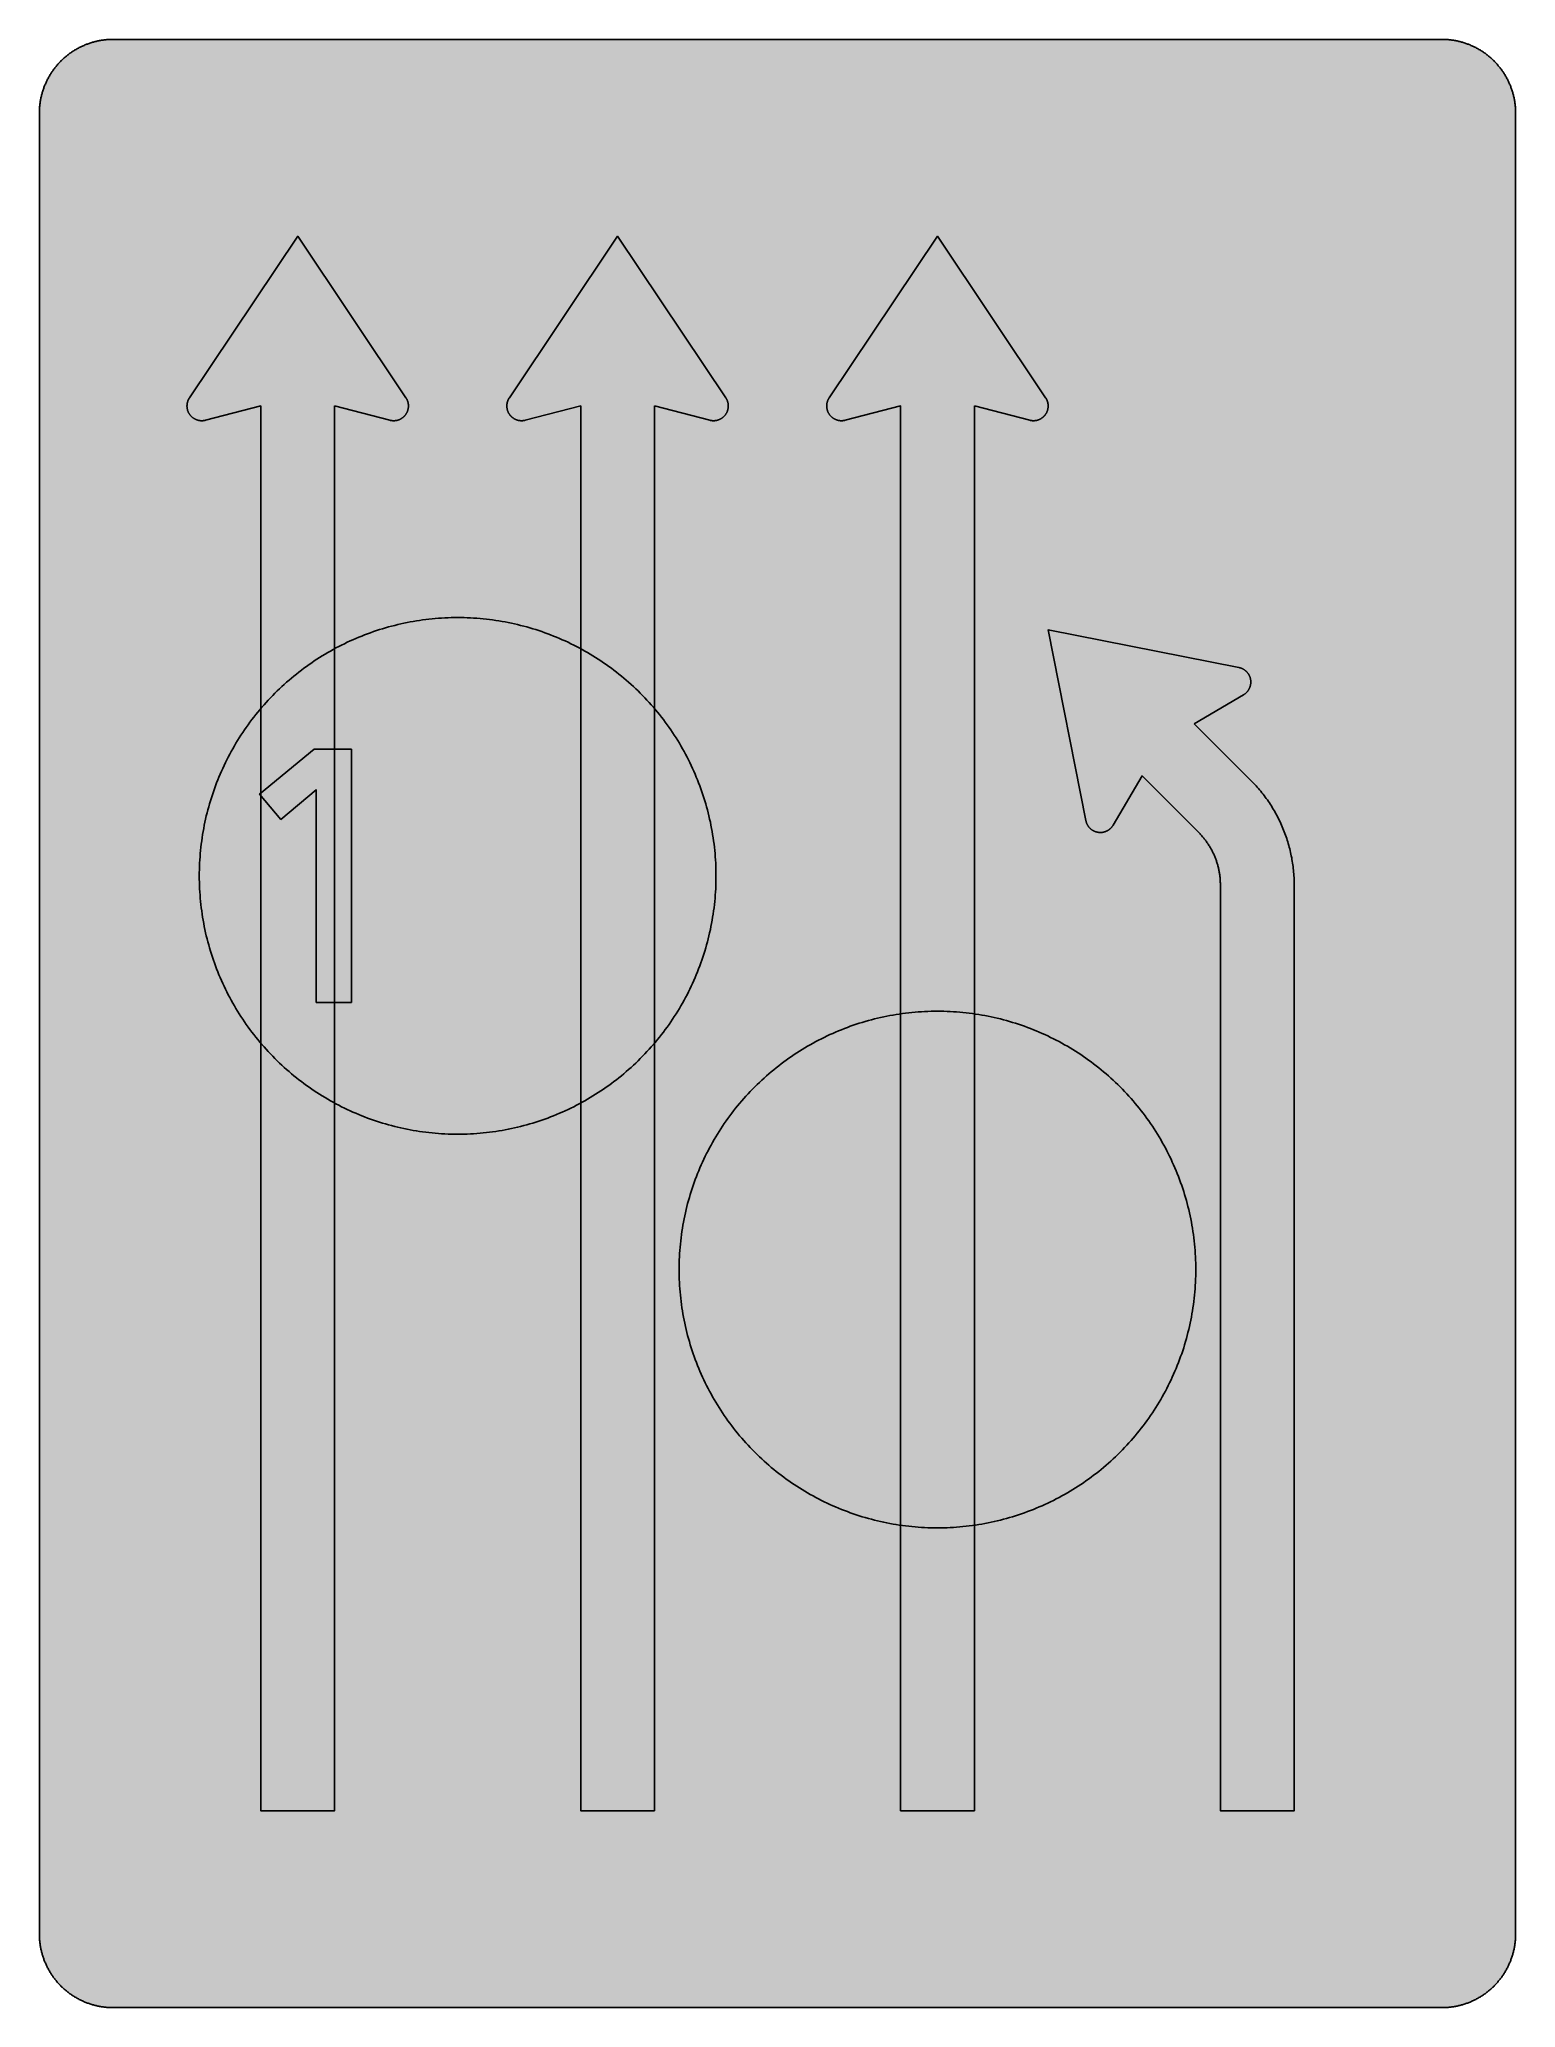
# Model space of a CAD drawing. Header units: millimetres. Extents: x 0 to 423, y 0 to 564.
import ezdxf

# ---------------------------------------------------------------- set-up
doc = ezdxf.new("R2010")
doc.units = ezdxf.units.MM

msp = doc.modelspace()

# ---------------------------------------------------------------- hatches: boundary and pattern name
for color, points in [(254, [(21.2189, 0.0537), (20.955, 0.0533), (20.6934, 0.0584), (20.4292, 0.066), (20.1676, 0.0787), (19.906, 0.094), (19.6469, 0.1118), (19.3853, 0.1321), (19.1262, 0.1549), (18.8671, 0.1829), (18.608, 0.2134), (18.349, 0.2464), (18.0924, 0.2845), (17.8359, 0.3251), (17.5793, 0.3683), (17.3253, 0.414), (17.0688, 0.4623), (16.8148, 0.5156), (16.5633, 0.5715), (16.3093, 0.6299), (16.0579, 0.6909), (15.809, 0.7544), (15.56, 0.823), (15.3111, 0.8941), (15.0622, 0.9677), (14.8158, 1.0439), (14.5694, 1.1227), (14.3256, 1.2065), (14.0818, 1.2903), (13.8379, 1.3792), (13.5966, 1.4707), (13.3579, 1.5672), (13.1191, 1.6637), (12.8803, 1.7628), (12.6441, 1.8669), (12.4079, 1.9736), (12.1742, 2.0803), (11.9405, 2.192), (11.7094, 2.3089), (11.4808, 2.4257), (11.2522, 2.5451), (11.0236, 2.6695), (10.7975, 2.794), (10.574, 2.9235), (10.3505, 3.0556), (10.1295, 3.1877), (9.9111, 3.3249), (9.6926, 3.4646), (9.4742, 3.6068), (9.2608, 3.7541), (9.0475, 3.9014), (8.8341, 4.0513), (8.6258, 4.2037), (8.4176, 4.3612), (8.2118, 4.5187), (8.0061, 4.6812), (7.8029, 4.8438), (7.6022, 5.0114), (7.4041, 5.1816), (7.206, 5.3518), (7.0129, 5.527), (6.8174, 5.7048), (6.6269, 5.8826), (6.4389, 6.0655), (6.2509, 6.2509), (6.0655, 6.4389), (5.8852, 6.6269), (5.7048, 6.8174), (5.527, 7.0104), (5.3518, 7.206), (5.1816, 7.4041), (5.0114, 7.6022), (4.8463, 7.8029), (4.6812, 8.0061), (4.5187, 8.2118), (4.3612, 8.4176), (4.2062, 8.6258), (4.0513, 8.8341), (3.9014, 9.0475), (3.7541, 9.2608), (3.6068, 9.4742), (3.4646, 9.6926), (3.3249, 9.9085), (3.1877, 10.1295), (3.0556, 10.3505), (2.9235, 10.574), (2.794, 10.7975), (2.6695, 11.0236), (2.5451, 11.2522), (2.4257, 11.4808), (2.3063, 11.7094), (2.192, 11.9405), (2.0803, 12.1742), (1.971, 12.4079), (1.8669, 12.6441), (1.7628, 12.8803), (1.6637, 13.1191), (1.5646, 13.3579), (1.4707, 13.5966), (1.3792, 13.8379), (1.2903, 14.0818), (1.2065, 14.3256), (1.1227, 14.5694), (1.0439, 14.8158), (0.9652, 15.0622), (0.8915, 15.3111), (0.823, 15.56), (0.7544, 15.809), (0.6883, 16.0604), (0.6274, 16.3119), (0.569, 16.5633), (0.5131, 16.8148), (0.4623, 17.0688), (0.4115, 17.3253), (0.3658, 17.5793), (0.3226, 17.8359), (0.2819, 18.0924), (0.2464, 18.3515), (0.2134, 18.608), (0.1829, 18.8671), (0.1549, 19.1262), (0.1295, 19.3878), (0.1092, 19.6469), (0.0914, 19.9085), (0.0762, 20.1701), (0.066, 20.4318), (0.0584, 20.6934), (0.0533, 20.955), (0.0508, 21.2192), (0.0522, 543.3314), (0.0533, 543.593), (0.0584, 543.8546), (0.066, 544.1188), (0.0762, 544.3804), (0.0914, 544.642), (0.1092, 544.9011), (0.1295, 545.1627), (0.1549, 545.4218), (0.1829, 545.6809), (0.2134, 545.94), (0.2464, 546.1991), (0.2819, 546.4556), (0.3226, 546.7121), (0.3658, 546.9687), (0.4115, 547.2227), (0.4623, 547.4792), (0.5131, 547.7332), (0.569, 547.9847), (0.6274, 548.2387), (0.6883, 548.4876), (0.7544, 548.7391), (0.823, 548.988), (0.8915, 549.2369), (0.9652, 549.4858), (1.0439, 549.7322), (1.1227, 549.9786), (1.2065, 550.2224), (1.2903, 550.4663), (1.3792, 550.7076), (1.4707, 550.9489), (1.5646, 551.1902), (1.6637, 551.4289), (1.7628, 551.6677), (1.8669, 551.9039), (1.971, 552.1401), (2.0803, 552.3738), (2.192, 552.6049), (2.3063, 552.8386), (2.4257, 553.0672), (2.5451, 553.2958), (2.6695, 553.5244), (2.794, 553.7505), (2.9235, 553.974), (3.0556, 554.1975), (3.1877, 554.4185), (3.3249, 554.6369), (3.4646, 554.8554), (3.6068, 555.0738), (3.7541, 555.2872), (3.9014, 555.5005), (4.0513, 555.7114), (4.2062, 555.9222), (4.3612, 556.1305), (4.5187, 556.3362), (4.6812, 556.5419), (4.8463, 556.7451), (5.0114, 556.9458), (5.1816, 557.1439), (5.3518, 557.342), (5.527, 557.5351), (5.7048, 557.7281), (5.8852, 557.9212), (6.0655, 558.1091), (6.2509, 558.2971), (6.4389, 558.4825), (6.6269, 558.6628), (6.8174, 558.8432), (7.0129, 559.021), (7.206, 559.1937), (7.4041, 559.3664), (7.6022, 559.5366), (7.8029, 559.7017), (8.0061, 559.8668), (8.2118, 560.0268), (8.4176, 560.1868), (8.6258, 560.3418), (8.8341, 560.4967), (9.0475, 560.6466), (9.2608, 560.7939), (9.4742, 560.9387), (9.6926, 561.0835), (9.9111, 561.2232), (10.1295, 561.3603), (10.3505, 561.4924), (10.574, 561.6245), (10.7975, 561.754), (11.0236, 561.8785), (11.2522, 562.0029), (11.4808, 562.1223), (11.7094, 562.2392), (11.9405, 562.356), (12.1742, 562.4678), (12.4079, 562.5744), (12.6441, 562.6811), (12.8803, 562.7853), (13.1191, 562.8843), (13.3579, 562.9834), (13.5966, 563.0774), (13.8379, 563.1688), (14.0818, 563.2577), (14.3256, 563.3415), (14.5694, 563.4253), (14.8158, 563.5041), (15.0622, 563.5803), (15.3111, 563.6539), (15.56, 563.7251), (15.809, 563.7936), (16.0579, 563.8571), (16.3093, 563.9206), (16.5633, 563.9791), (16.8148, 564.0349), (17.0688, 564.0857), (17.3253, 564.1365), (17.5793, 564.1823), (17.8359, 564.2254), (18.0924, 564.2635), (18.349, 564.3016), (18.608, 564.3347), (18.8671, 564.3651), (19.1262, 564.3931), (19.3853, 564.4185), (19.6469, 564.4388), (19.906, 564.4566), (20.1676, 564.4718), (20.4292, 564.482), (20.6934, 564.4896), (20.955, 564.4947), (21.2166, 564.4972), (402.2189, 564.4981), (402.4808, 564.4947), (402.7424, 564.4896), (403.0066, 564.482), (403.2682, 564.4718), (403.5298, 564.4566), (403.7889, 564.4388), (404.0505, 564.4185), (404.3096, 564.3931), (404.5687, 564.3651), (404.8277, 564.3347), (405.0868, 564.3016), (405.3434, 564.2635), (405.5999, 564.2254), (405.8564, 564.1823), (406.113, 564.1365), (406.367, 564.0857), (406.621, 564.0349), (406.875, 563.9791), (407.1264, 563.9206), (407.3779, 563.8571), (407.6268, 563.7936), (407.8783, 563.7251), (408.1272, 563.6539), (408.3736, 563.5803), (408.62, 563.5041), (408.8663, 563.4253), (409.1102, 563.3415), (409.354, 563.2577), (409.5979, 563.1688), (409.8392, 563.0774), (410.0805, 562.9834), (410.3192, 562.8843), (410.5554, 562.7853), (410.7942, 562.6811), (411.0279, 562.5744), (411.2616, 562.4678), (411.4952, 562.356), (411.7264, 562.2392), (411.9575, 562.1223), (412.1861, 562.0029), (412.4122, 561.8785), (412.6382, 561.754), (412.8643, 561.6245), (413.0853, 561.4924), (413.3063, 561.3603), (413.5272, 561.2232), (413.7457, 561.0835), (413.9616, 560.9387), (414.1775, 560.7939), (414.3908, 560.6466), (414.6017, 560.4967), (414.8125, 560.3418), (415.0208, 560.1868), (415.2265, 560.0268), (415.4297, 559.8668), (415.6329, 559.7017), (415.8336, 559.5366), (416.0342, 559.3664), (416.2298, 559.1937), (416.4254, 559.021), (416.6184, 558.8432), (416.8089, 558.6628), (416.9994, 558.4825), (417.1848, 558.2971), (417.3703, 558.1091), (417.5531, 557.9212), (417.7335, 557.7281), (417.9087, 557.5351), (418.084, 557.342), (418.2567, 557.1439), (418.4244, 556.9458), (418.592, 556.7451), (418.7546, 556.5419), (418.9171, 556.3362), (419.0746, 556.1305), (419.2321, 555.9222), (419.3845, 555.7114), (419.5369, 555.5005), (419.6842, 555.2872), (419.829, 555.0738), (419.9712, 554.8554), (420.1109, 554.6369), (420.2481, 554.4185), (420.3827, 554.1975), (420.5148, 553.974), (420.6418, 553.7505), (420.7688, 553.5244), (420.8907, 553.2958), (421.0126, 553.0672), (421.1295, 552.8386), (421.2438, 552.6049), (421.3555, 552.3738), (421.4647, 552.1401), (421.5689, 551.9039), (421.673, 551.6677), (421.7746, 551.4289), (421.8711, 551.1902), (421.9651, 550.9489), (422.0566, 550.7076), (422.1455, 550.4663), (422.2318, 550.2224), (422.3131, 549.9786), (422.3918, 549.7322), (422.4706, 549.4858), (422.5442, 549.2369), (422.6128, 548.988), (422.6814, 548.7391), (422.7449, 548.4876), (422.8084, 548.2387), (422.8668, 547.9847), (422.9227, 547.7332), (422.9735, 547.4792), (423.0243, 547.2227), (423.07, 546.9687), (423.1132, 546.7121), (423.1513, 546.4556), (423.1894, 546.1991), (423.2224, 545.94), (423.2529, 545.6809), (423.2808, 545.4218), (423.3037, 545.1627), (423.3266, 544.9011), (423.3443, 544.642), (423.357, 544.3804), (423.3697, 544.1188), (423.3774, 543.8546), (423.3824, 543.593), (423.385, 543.3314), (423.3855, 21.2203), (423.3824, 20.955), (423.3774, 20.6934), (423.3697, 20.4318), (423.357, 20.1701), (423.3443, 19.9085), (423.3266, 19.6469), (423.3037, 19.3878), (423.2808, 19.1262), (423.2529, 18.8671), (423.2224, 18.608), (423.1894, 18.3515), (423.1513, 18.0924), (423.1132, 17.8359), (423.07, 17.5793), (423.0243, 17.3253), (422.9735, 17.0688), (422.9227, 16.8148), (422.8668, 16.5633), (422.8084, 16.3119), (422.7449, 16.0604), (422.6814, 15.809), (422.6128, 15.56), (422.5442, 15.3111), (422.4706, 15.0622), (422.3918, 14.8158), (422.3131, 14.5694), (422.2318, 14.3256), (422.1455, 14.0818), (422.0566, 13.8379), (421.9651, 13.5966), (421.8711, 13.3579), (421.7746, 13.1191), (421.673, 12.8803), (421.5689, 12.6441), (421.4647, 12.4079), (421.3555, 12.1742), (421.2438, 11.9405), (421.1295, 11.7094), (421.0126, 11.4808), (420.8907, 11.2522), (420.7688, 11.0236), (420.6418, 10.7975), (420.5148, 10.574), (420.3827, 10.3505), (420.2481, 10.1295), (420.1109, 9.9085), (419.9712, 9.6926), (419.829, 9.4742), (419.6842, 9.2608), (419.5369, 9.0475), (419.3845, 8.8341), (419.2321, 8.6258), (419.0746, 8.4176), (418.9171, 8.2118), (418.7546, 8.0061), (418.592, 7.8029), (418.4244, 7.6022), (418.2567, 7.4041), (418.084, 7.206), (417.9087, 7.0104), (417.7335, 6.8174), (417.5531, 6.6269), (417.3703, 6.4389), (417.1848, 6.2509), (416.9994, 6.0655), (416.8089, 5.8826), (416.6184, 5.7048), (416.4254, 5.527), (416.2298, 5.3518), (416.0342, 5.1816), (415.8336, 5.0114), (415.6329, 4.8438), (415.4297, 4.6812), (415.2265, 4.5187), (415.0208, 4.3612), (414.8125, 4.2037), (414.6017, 4.0513), (414.3908, 3.9014), (414.1775, 3.7541), (413.9616, 3.6068), (413.7457, 3.4646), (413.5272, 3.3249), (413.3063, 3.1877), (413.0853, 3.0556), (412.8643, 2.9235), (412.6382, 2.794), (412.4122, 2.6695), (412.1861, 2.5451), (411.9575, 2.4257), (411.7264, 2.3089), (411.4952, 2.192), (411.2616, 2.0803), (411.0279, 1.9736), (410.7942, 1.8669), (410.5554, 1.7628), (410.3192, 1.6637), (410.0805, 1.5672), (409.8392, 1.4707), (409.5979, 1.3792), (409.354, 1.2903), (409.1102, 1.2065), (408.8663, 1.1227), (408.62, 1.0439), (408.3736, 0.9677), (408.1272, 0.8941), (407.8783, 0.823), (407.6268, 0.7544), (407.3779, 0.6909), (407.1264, 0.6299), (406.875, 0.5715), (406.621, 0.5156), (406.367, 0.4623), (406.113, 0.414), (405.8564, 0.3683), (405.5999, 0.3251), (405.3434, 0.2845), (405.0868, 0.2464), (404.8277, 0.2134), (404.5687, 0.1829), (404.3096, 0.1549), (404.0505, 0.1321), (403.7889, 0.1118), (403.5298, 0.094), (403.2682, 0.0787), (403.0066, 0.066), (402.7424, 0.0584), (402.4808, 0.0533), (402.2166, 0.0533)]), (59, [(84.7189, 459.3703), (100.5939, 455.2703), (100.6094, 455.2645), (100.6246, 455.262), (100.6424, 455.2569), (100.6577, 455.2518), (100.6729, 455.2493), (100.6907, 455.2442), (100.7059, 455.2417), (100.7237, 455.2366), (100.7389, 455.234), (100.7567, 455.2315), (100.772, 455.2264), (100.7872, 455.2239), (100.805, 455.2213), (100.8202, 455.2163), (100.838, 455.2137), (100.8532, 455.2112), (100.871, 455.2086), (100.8863, 455.2036), (100.904, 455.201), (100.9193, 455.1985), (100.9371, 455.1959), (100.9523, 455.1934), (100.9701, 455.1909), (100.9853, 455.1883), (101.0031, 455.1858), (101.0183, 455.1832), (101.0361, 455.1807), (101.0514, 455.1782), (101.0691, 455.1756), (101.0844, 455.1731), (101.1022, 455.1705), (101.1174, 455.168), (101.1352, 455.168), (101.1504, 455.1655), (101.1682, 455.1629), (101.1834, 455.1604), (101.2012, 455.1604), (101.2165, 455.1578), (101.2342, 455.1553), (101.2495, 455.1553), (101.2673, 455.1528), (101.285, 455.1502), (101.3003, 455.1502), (101.3181, 455.1477), (101.3333, 455.1477), (101.3511, 455.1451), (101.3663, 455.1451), (101.3841, 455.1451), (101.3993, 455.1426), (101.4171, 455.1426), (101.4349, 455.1401), (101.4501, 455.1401), (101.4679, 455.1401), (101.4832, 455.1401), (101.5009, 455.1375), (101.5162, 455.1375), (101.534, 455.1375), (101.5517, 455.1375), (101.567, 455.1375), (101.5848, 455.135), (101.6, 455.135), (101.6178, 455.135), (101.633, 455.135), (101.6508, 455.135), (101.76, 455.1375), (101.8692, 455.1401), (101.9759, 455.1477), (102.0851, 455.1578), (102.1893, 455.1705), (102.296, 455.1832), (102.4001, 455.201), (102.5042, 455.2213), (102.6084, 455.2442), (102.71, 455.2696), (102.809, 455.295), (102.9106, 455.3255), (103.0097, 455.3585), (103.1062, 455.3915), (103.2027, 455.4296), (103.2993, 455.4677), (103.3932, 455.5084), (103.4872, 455.5541), (103.5787, 455.5998), (103.6701, 455.6455), (103.759, 455.6963), (103.8454, 455.7497), (103.9317, 455.803), (104.0181, 455.8589), (104.1019, 455.9173), (104.1832, 455.9757), (104.2645, 456.0392), (104.3432, 456.1027), (104.4219, 456.1688), (104.4981, 456.2348), (104.5718, 456.3034), (104.6455, 456.3745), (104.7166, 456.4482), (104.7852, 456.5218), (104.8512, 456.598), (104.9172, 456.6768), (104.9807, 456.7555), (105.0442, 456.8368), (105.1027, 456.9181), (105.1611, 457.0019), (105.217, 457.0882), (105.2703, 457.1746), (105.3236, 457.261), (105.3744, 457.3499), (105.4202, 457.4413), (105.4659, 457.5327), (105.5116, 457.6267), (105.5522, 457.7207), (105.5903, 457.8172), (105.6284, 457.9137), (105.6615, 458.0103), (105.6945, 458.1093), (105.725, 458.2109), (105.7504, 458.31), (105.7758, 458.4116), (105.7986, 458.5157), (105.8189, 458.6199), (105.8367, 458.724), (105.8494, 458.8307), (105.8621, 458.9374), (105.8723, 459.044), (105.8799, 459.1507), (105.8824, 459.2599), (105.885, 459.3692), (105.885, 459.4073), (105.8824, 459.4479), (105.8824, 459.486), (105.8824, 459.5266), (105.8799, 459.5647), (105.8774, 459.6054), (105.8748, 459.6435), (105.8723, 459.6816), (105.8697, 459.7222), (105.8672, 459.7603), (105.8621, 459.7984), (105.8596, 459.8365), (105.8545, 459.8772), (105.8494, 459.9153), (105.8443, 459.9534), (105.8393, 459.9915), (105.8316, 460.0321), (105.8266, 460.0702), (105.8189, 460.1083), (105.8113, 460.1464), (105.8062, 460.1845), (105.7986, 460.2226), (105.7885, 460.2607), (105.7808, 460.2988), (105.7732, 460.3369), (105.7631, 460.375), (105.7529, 460.4131), (105.7453, 460.4487), (105.7351, 460.4868), (105.725, 460.5249), (105.7123, 460.563), (105.7021, 460.5985), (105.6894, 460.6366), (105.6792, 460.6722), (105.6665, 460.7103), (105.6538, 460.7484), (105.6411, 460.7839), (105.6284, 460.8195), (105.6157, 460.8576), (105.6005, 460.8932), (105.5878, 460.9287), (105.5726, 460.9668), (105.5573, 461.0024), (105.5421, 461.0379), (105.5268, 461.0735), (105.5116, 461.1091), (105.4938, 461.1446), (105.4786, 461.1802), (105.4608, 461.2157), (105.443, 461.2488), (105.4252, 461.2843), (105.4075, 461.3199), (105.3897, 461.3529), (105.3719, 461.3885), (105.3541, 461.424), (105.3338, 461.457), (105.3135, 461.4901), (105.2957, 461.5256), (105.2754, 461.5586), (105.2551, 461.5917), (105.2322, 461.6247), (105.2119, 461.6577), (105.1916, 461.6907), (105.1687, 461.7237), (74.1355, 508.0536), (43.1024, 461.7251), (43.0784, 461.6907), (43.0581, 461.6577), (43.0378, 461.6247), (43.0149, 461.5917), (42.9946, 461.5586), (42.9743, 461.5256), (42.9565, 461.4901), (42.9362, 461.457), (42.9158, 461.424), (42.8981, 461.3885), (42.8803, 461.3529), (42.8625, 461.3199), (42.8447, 461.2843), (42.8269, 461.2488), (42.8092, 461.2157), (42.7914, 461.1802), (42.7761, 461.1446), (42.7584, 461.1091), (42.7431, 461.0735), (42.7279, 461.0379), (42.7126, 461.0024), (42.6974, 460.9668), (42.6822, 460.9287), (42.6695, 460.8932), (42.6542, 460.8576), (42.6415, 460.8195), (42.6288, 460.7839), (42.6161, 460.7484), (42.6034, 460.7103), (42.5907, 460.6722), (42.578, 460.6366), (42.5679, 460.5985), (42.5552, 460.563), (42.545, 460.5249), (42.5348, 460.4868), (42.5247, 460.4487), (42.5145, 460.4131), (42.5069, 460.375), (42.4967, 460.3369), (42.4866, 460.2988), (42.479, 460.2607), (42.4713, 460.2226), (42.4637, 460.1845), (42.4561, 460.1464), (42.4485, 460.1083), (42.4434, 460.0702), (42.4358, 460.0321), (42.4307, 459.9915), (42.4256, 459.9534), (42.4205, 459.9153), (42.4155, 459.8772), (42.4104, 459.8365), (42.4053, 459.7984), (42.4028, 459.7603), (42.4002, 459.7222), (42.3951, 459.6816), (42.3926, 459.6435), (42.3901, 459.6054), (42.3901, 459.5647), (42.3875, 459.5266), (42.385, 459.486), (42.385, 459.4479), (42.385, 459.4073), (42.385, 459.3692), (42.385, 459.2599), (42.3901, 459.1507), (42.3977, 459.044), (42.4053, 458.9374), (42.418, 458.8307), (42.4332, 458.724), (42.451, 458.6199), (42.4713, 458.5157), (42.4917, 458.4116), (42.5171, 458.31), (42.545, 458.2109), (42.5755, 458.1093), (42.606, 458.0103), (42.6415, 457.9137), (42.6771, 457.8172), (42.7177, 457.7207), (42.7584, 457.6267), (42.8015, 457.5327), (42.8473, 457.4413), (42.8955, 457.3499), (42.9463, 457.261), (42.9971, 457.1746), (43.0505, 457.0882), (43.1063, 457.0019), (43.1648, 456.9181), (43.2257, 456.8368), (43.2867, 456.7555), (43.3502, 456.6768), (43.4162, 456.598), (43.4848, 456.5218), (43.5534, 456.4482), (43.6245, 456.3745), (43.6982, 456.3034), (43.7718, 456.2348), (43.848, 456.1688), (43.9242, 456.1027), (44.0055, 456.0392), (44.0842, 455.9757), (44.1681, 455.9173), (44.2519, 455.8589), (44.3357, 455.803), (44.4221, 455.7497), (44.511, 455.6963), (44.5999, 455.6455), (44.6913, 455.5998), (44.7827, 455.5541), (44.8767, 455.5084), (44.9707, 455.4677), (45.0647, 455.4296), (45.1612, 455.3915), (45.2603, 455.3585), (45.3593, 455.3255), (45.4584, 455.295), (45.56, 455.2696), (45.6616, 455.2442), (45.7657, 455.2213), (45.8673, 455.201), (45.974, 455.1832), (46.0781, 455.1705), (46.1848, 455.1578), (46.2915, 455.1477), (46.4007, 455.1401), (46.5074, 455.1375), (46.6166, 455.135), (46.6344, 455.135), (46.6522, 455.135), (46.6674, 455.135), (46.6852, 455.135), (46.7004, 455.1375), (46.7182, 455.1375), (46.736, 455.1375), (46.7512, 455.1375), (46.769, 455.1375), (46.7843, 455.1401), (46.802, 455.1401), (46.8198, 455.1401), (46.8351, 455.1401), (46.8528, 455.1426), (46.8681, 455.1426), (46.8859, 455.1451), (46.9036, 455.1451), (46.9189, 455.1451), (46.9367, 455.1477), (46.9519, 455.1477), (46.9697, 455.1502), (46.9849, 455.1502), (47.0027, 455.1528), (47.0179, 455.1553), (47.0357, 455.1553), (47.0535, 455.1578), (47.0687, 455.1604), (47.0865, 455.1604), (47.1018, 455.1629), (47.1195, 455.1655), (47.1348, 455.168), (47.1526, 455.168), (47.1678, 455.1705), (47.1856, 455.1731), (47.2008, 455.1756), (47.2186, 455.1782), (47.2338, 455.1807), (47.2516, 455.1832), (47.2669, 455.1858), (47.2846, 455.1883), (47.2999, 455.1909), (47.3177, 455.1934), (47.3329, 455.1959), (47.3507, 455.1985), (47.3659, 455.201), (47.3837, 455.2036), (47.3989, 455.2086), (47.4167, 455.2112), (47.432, 455.2137), (47.4472, 455.2163), (47.465, 455.2213), (47.4802, 455.2239), (47.498, 455.2264), (47.5132, 455.2315), (47.531, 455.234), (47.5463, 455.2366), (47.5615, 455.2417), (47.5793, 455.2442), (47.5945, 455.2493), (47.6123, 455.2518), (47.6275, 455.2569), (47.6428, 455.262), (47.6606, 455.2645), (47.6758, 455.2696), (63.5522, 459.3703), (63.5522, 56.4981), (84.7189, 56.4981)]), (59, [(176.4411, 459.3703), (192.3161, 455.2703), (192.3313, 455.2645), (192.3466, 455.262), (192.3644, 455.2569), (192.3796, 455.2518), (192.3974, 455.2493), (192.4126, 455.2442), (192.4279, 455.2417), (192.4456, 455.2366), (192.4609, 455.234), (192.4787, 455.2315), (192.4939, 455.2264), (192.5117, 455.2239), (192.5269, 455.2213), (192.5422, 455.2163), (192.5599, 455.2137), (192.5752, 455.2112), (192.593, 455.2086), (192.6082, 455.2036), (192.626, 455.201), (192.6412, 455.1985), (192.659, 455.1959), (192.6742, 455.1934), (192.692, 455.1909), (192.7073, 455.1883), (192.725, 455.1858), (192.7403, 455.1832), (192.7581, 455.1807), (192.7733, 455.1782), (192.7911, 455.1756), (192.8063, 455.1731), (192.8241, 455.1705), (192.8393, 455.168), (192.8571, 455.168), (192.8724, 455.1655), (192.8901, 455.1629), (192.9054, 455.1604), (192.9232, 455.1604), (192.9384, 455.1578), (192.9562, 455.1553), (192.974, 455.1553), (192.9892, 455.1528), (193.007, 455.1502), (193.0222, 455.1502), (193.04, 455.1477), (193.0552, 455.1477), (193.073, 455.1451), (193.0883, 455.1451), (193.106, 455.1451), (193.1238, 455.1426), (193.1391, 455.1426), (193.1568, 455.1401), (193.1721, 455.1401), (193.1899, 455.1401), (193.2051, 455.1401), (193.2229, 455.1375), (193.2407, 455.1375), (193.2559, 455.1375), (193.2737, 455.1375), (193.2889, 455.1375), (193.3067, 455.135), (193.3219, 455.135), (193.3397, 455.135), (193.3575, 455.135), (193.3727, 455.135), (193.482, 455.1375), (193.5912, 455.1401), (193.6979, 455.1477), (193.8071, 455.1578), (193.9112, 455.1705), (194.0179, 455.1832), (194.122, 455.201), (194.2262, 455.2213), (194.3303, 455.2442), (194.4319, 455.2696), (194.5335, 455.295), (194.6326, 455.3255), (194.7316, 455.3585), (194.8282, 455.3915), (194.9247, 455.4296), (195.0212, 455.4677), (195.1152, 455.5084), (195.2092, 455.5541), (195.3006, 455.5998), (195.392, 455.6455), (195.4809, 455.6963), (195.5673, 455.7497), (195.6562, 455.803), (195.74, 455.8589), (195.8238, 455.9173), (195.9051, 455.9757), (195.9864, 456.0392), (196.0651, 456.1027), (196.1439, 456.1688), (196.2201, 456.2348), (196.2937, 456.3034), (196.3674, 456.3745), (196.4385, 456.4482), (196.5071, 456.5218), (196.5731, 456.598), (196.6392, 456.6768), (196.7027, 456.7555), (196.7662, 456.8368), (196.8246, 456.9181), (196.883, 457.0019), (196.9389, 457.0882), (196.9948, 457.1746), (197.0456, 457.261), (197.0964, 457.3499), (197.1446, 457.4413), (197.1904, 457.5327), (197.2335, 457.6267), (197.2742, 457.7207), (197.3123, 457.8172), (197.3504, 457.9137), (197.3834, 458.0103), (197.4164, 458.1093), (197.4469, 458.2109), (197.4723, 458.31), (197.4977, 458.4116), (197.5206, 458.5157), (197.5409, 458.6199), (197.5587, 458.724), (197.5714, 458.8307), (197.5841, 458.9374), (197.5942, 459.044), (197.6018, 459.1507), (197.6044, 459.2599), (197.6069, 459.3692), (197.6069, 459.4073), (197.6069, 459.4479), (197.6044, 459.486), (197.6044, 459.5266), (197.6018, 459.5647), (197.5993, 459.6054), (197.5968, 459.6435), (197.5942, 459.6816), (197.5917, 459.7222), (197.5891, 459.7603), (197.5841, 459.7984), (197.5815, 459.8365), (197.5764, 459.8772), (197.5714, 459.9153), (197.5663, 459.9534), (197.5612, 459.9915), (197.5536, 460.0321), (197.5485, 460.0702), (197.5409, 460.1083), (197.5358, 460.1464), (197.5282, 460.1845), (197.5206, 460.2226), (197.5129, 460.2607), (197.5028, 460.2988), (197.4952, 460.3369), (197.485, 460.375), (197.4774, 460.4131), (197.4672, 460.4487), (197.4571, 460.4868), (197.4469, 460.5249), (197.4342, 460.563), (197.424, 460.5985), (197.4139, 460.6366), (197.4012, 460.6722), (197.3885, 460.7103), (197.3758, 460.7484), (197.3631, 460.7839), (197.3504, 460.8195), (197.3377, 460.8576), (197.3224, 460.8932), (197.3097, 460.9287), (197.2945, 460.9668), (197.2793, 461.0024), (197.264, 461.0379), (197.2488, 461.0735), (197.2335, 461.1091), (197.2158, 461.1446), (197.2005, 461.1802), (197.1827, 461.2157), (197.165, 461.2488), (197.1497, 461.2843), (197.1319, 461.3199), (197.1116, 461.3529), (197.0938, 461.3885), (197.0761, 461.424), (197.0557, 461.457), (197.038, 461.4901), (197.0176, 461.5256), (196.9973, 461.5586), (196.977, 461.5917), (196.9567, 461.6247), (196.9338, 461.6577), (196.9135, 461.6907), (196.8906, 461.7237), (165.8578, 508.0536), (134.8246, 461.7251), (134.8003, 461.6907), (134.78, 461.6577), (134.7597, 461.6247), (134.7394, 461.5917), (134.7191, 461.5586), (134.6987, 461.5256), (134.6784, 461.4901), (134.6581, 461.457), (134.6403, 461.424), (134.62, 461.3885), (134.6022, 461.3529), (134.5844, 461.3199), (134.5667, 461.2843), (134.5489, 461.2488), (134.5311, 461.2157), (134.5133, 461.1802), (134.4981, 461.1446), (134.4803, 461.1091), (134.4651, 461.0735), (134.4498, 461.0379), (134.4346, 461.0024), (134.4193, 460.9668), (134.4041, 460.9287), (134.3914, 460.8932), (134.3762, 460.8576), (134.3635, 460.8195), (134.3508, 460.7839), (134.3381, 460.7484), (134.3254, 460.7103), (134.3127, 460.6722), (134.3, 460.6366), (134.2898, 460.5985), (134.2796, 460.563), (134.2669, 460.5249), (134.2568, 460.4868), (134.2466, 460.4487), (134.2365, 460.4131), (134.2288, 460.375), (134.2187, 460.3369), (134.2111, 460.2988), (134.2009, 460.2607), (134.1933, 460.2226), (134.1857, 460.1845), (134.178, 460.1464), (134.1704, 460.1083), (134.1653, 460.0702), (134.1577, 460.0321), (134.1526, 459.9915), (134.1476, 459.9534), (134.1425, 459.9153), (134.1374, 459.8772), (134.1323, 459.8365), (134.1272, 459.7984), (134.1247, 459.7603), (134.1222, 459.7222), (134.1171, 459.6816), (134.1145, 459.6435), (134.112, 459.6054), (134.112, 459.5647), (134.1095, 459.5266), (134.1069, 459.486), (134.1069, 459.4479), (134.1069, 459.4073), (134.1069, 459.3692), (134.1069, 459.2599), (134.112, 459.1507), (134.1196, 459.044), (134.1272, 458.9374), (134.1399, 458.8307), (134.1552, 458.724), (134.173, 458.6199), (134.1933, 458.5157), (134.2161, 458.4116), (134.239, 458.31), (134.2669, 458.2109), (134.2974, 458.1093), (134.3279, 458.0103), (134.3635, 457.9137), (134.399, 457.8172), (134.4397, 457.7207), (134.4803, 457.6267), (134.5235, 457.5327), (134.5692, 457.4413), (134.6175, 457.3499), (134.6683, 457.261), (134.7191, 457.1746), (134.7724, 457.0882), (134.8308, 457.0019), (134.8867, 456.9181), (134.9477, 456.8368), (135.0086, 456.7555), (135.0747, 456.6768), (135.1382, 456.598), (135.2067, 456.5218), (135.2753, 456.4482), (135.3464, 456.3745), (135.4201, 456.3034), (135.4938, 456.2348), (135.57, 456.1688), (135.6462, 456.1027), (135.7274, 456.0392), (135.8062, 455.9757), (135.89, 455.9173), (135.9738, 455.8589), (136.0576, 455.803), (136.144, 455.7497), (136.2329, 455.6963), (136.3218, 455.6455), (136.4132, 455.5998), (136.5047, 455.5541), (136.5987, 455.5084), (136.6926, 455.4677), (136.7892, 455.4296), (136.8857, 455.3915), (136.9822, 455.3585), (137.0813, 455.3255), (137.1803, 455.295), (137.2819, 455.2696), (137.3835, 455.2442), (137.4877, 455.2213), (137.5918, 455.201), (137.6959, 455.1832), (137.8001, 455.1705), (137.9068, 455.1578), (138.0134, 455.1477), (138.1227, 455.1401), (138.2293, 455.1375), (138.3411, 455.135), (138.3563, 455.135), (138.3741, 455.135), (138.3894, 455.135), (138.4071, 455.135), (138.4249, 455.1375), (138.4402, 455.1375), (138.4579, 455.1375), (138.4732, 455.1375), (138.491, 455.1375), (138.5087, 455.1401), (138.524, 455.1401), (138.5418, 455.1401), (138.557, 455.1401), (138.5748, 455.1426), (138.59, 455.1426), (138.6078, 455.1451), (138.6256, 455.1451), (138.6408, 455.1451), (138.6586, 455.1477), (138.6738, 455.1477), (138.6916, 455.1502), (138.7069, 455.1502), (138.7246, 455.1528), (138.7424, 455.1553), (138.7577, 455.1553), (138.7754, 455.1578), (138.7907, 455.1604), (138.8085, 455.1604), (138.8237, 455.1629), (138.8415, 455.1655), (138.8567, 455.168), (138.8745, 455.168), (138.8897, 455.1705), (138.9075, 455.1731), (138.9228, 455.1756), (138.9405, 455.1782), (138.9558, 455.1807), (138.9736, 455.1832), (138.9888, 455.1858), (139.0066, 455.1883), (139.0218, 455.1909), (139.0396, 455.1934), (139.0548, 455.1959), (139.0726, 455.1985), (139.0879, 455.201), (139.1056, 455.2036), (139.1209, 455.2086), (139.1387, 455.2112), (139.1539, 455.2137), (139.1717, 455.2163), (139.1869, 455.2213), (139.2022, 455.2239), (139.2199, 455.2264), (139.2352, 455.2315), (139.253, 455.234), (139.2682, 455.2366), (139.286, 455.2417), (139.3012, 455.2442), (139.3165, 455.2493), (139.3342, 455.2518), (139.3495, 455.2569), (139.3647, 455.262), (139.3825, 455.2645), (139.3977, 455.2696), (155.2744, 459.3703), (155.2744, 56.4981), (176.4411, 56.4981)]), (59, [(268.1633, 459.3703), (284.0383, 455.2703), (284.0533, 455.2645), (284.0685, 455.262), (284.0863, 455.2569), (284.1015, 455.2518), (284.1193, 455.2493), (284.1346, 455.2442), (284.1498, 455.2417), (284.1676, 455.2366), (284.1828, 455.234), (284.2006, 455.2315), (284.2158, 455.2264), (284.2336, 455.2239), (284.2489, 455.2213), (284.2666, 455.2163), (284.2819, 455.2137), (284.2971, 455.2112), (284.3149, 455.2086), (284.3301, 455.2036), (284.3479, 455.201), (284.3632, 455.1985), (284.3809, 455.1959), (284.3962, 455.1934), (284.414, 455.1909), (284.4292, 455.1883), (284.447, 455.1858), (284.4622, 455.1832), (284.48, 455.1807), (284.4952, 455.1782), (284.513, 455.1756), (284.5283, 455.1731), (284.546, 455.1705), (284.5613, 455.168), (284.5791, 455.168), (284.5943, 455.1655), (284.6121, 455.1629), (284.6299, 455.1604), (284.6451, 455.1604), (284.6629, 455.1578), (284.6781, 455.1553), (284.6959, 455.1553), (284.7111, 455.1528), (284.7289, 455.1502), (284.7442, 455.1502), (284.7619, 455.1477), (284.7772, 455.1477), (284.795, 455.1451), (284.8127, 455.1451), (284.828, 455.1451), (284.8458, 455.1426), (284.861, 455.1426), (284.8788, 455.1401), (284.894, 455.1401), (284.9118, 455.1401), (284.9296, 455.1401), (284.9448, 455.1375), (284.9626, 455.1375), (284.9778, 455.1375), (284.9956, 455.1375), (285.0109, 455.1375), (285.0286, 455.135), (285.0464, 455.135), (285.0617, 455.135), (285.0794, 455.135), (285.0947, 455.135), (285.2039, 455.1375), (285.3131, 455.1401), (285.4223, 455.1477), (285.529, 455.1578), (285.6357, 455.1705), (285.7398, 455.1832), (285.844, 455.201), (285.9481, 455.2213), (286.0523, 455.2442), (286.1539, 455.2696), (286.2555, 455.295), (286.3545, 455.3255), (286.4536, 455.3585), (286.5501, 455.3915), (286.6466, 455.4296), (286.7431, 455.4677), (286.8371, 455.5084), (286.9311, 455.5541), (287.0225, 455.5998), (287.114, 455.6455), (287.2029, 455.6963), (287.2918, 455.7497), (287.3781, 455.803), (287.462, 455.8589), (287.5458, 455.9173), (287.6296, 455.9757), (287.7083, 456.0392), (287.7896, 456.1027), (287.8658, 456.1688), (287.942, 456.2348), (288.0157, 456.3034), (288.0893, 456.3745), (288.1605, 456.4482), (288.229, 456.5218), (288.2976, 456.598), (288.3611, 456.6768), (288.4272, 456.7555), (288.4881, 456.8368), (288.5491, 456.9181), (288.605, 457.0019), (288.6608, 457.0882), (288.7167, 457.1746), (288.7675, 457.261), (288.8183, 457.3499), (288.8666, 457.4413), (288.9123, 457.5327), (288.9555, 457.6267), (288.9961, 457.7207), (289.0342, 457.8172), (289.0723, 457.9137), (289.1053, 458.0103), (289.1384, 458.1093), (289.1688, 458.2109), (289.1942, 458.31), (289.2196, 458.4116), (289.2425, 458.5157), (289.2628, 458.6199), (289.2806, 458.724), (289.2958, 458.8307), (289.306, 458.9374), (289.3162, 459.044), (289.3238, 459.1507), (289.3263, 459.2599), (289.3289, 459.3692), (289.3289, 459.4073), (289.3289, 459.4479), (289.3263, 459.486), (289.3263, 459.5266), (289.3238, 459.5647), (289.3212, 459.6054), (289.3187, 459.6435), (289.3162, 459.6816), (289.3136, 459.7222), (289.3111, 459.7603), (289.306, 459.7984), (289.3035, 459.8365), (289.2984, 459.8772), (289.2933, 459.9153), (289.2882, 459.9534), (289.2831, 459.9915), (289.2755, 460.0321), (289.2704, 460.0702), (289.2628, 460.1083), (289.2577, 460.1464), (289.2501, 460.1845), (289.2425, 460.2226), (289.2349, 460.2607), (289.2247, 460.2988), (289.2171, 460.3369), (289.2069, 460.375), (289.1993, 460.4131), (289.1892, 460.4487), (289.179, 460.4868), (289.1688, 460.5249), (289.1587, 460.563), (289.146, 460.5985), (289.1358, 460.6366), (289.1231, 460.6722), (289.1104, 460.7103), (289.0977, 460.7484), (289.085, 460.7839), (289.0723, 460.8195), (289.0596, 460.8576), (289.0444, 460.8932), (289.0317, 460.9287), (289.0164, 460.9668), (289.0012, 461.0024), (288.986, 461.0379), (288.9707, 461.0735), (288.9555, 461.1091), (288.9377, 461.1446), (288.9225, 461.1802), (288.9047, 461.2157), (288.8894, 461.2488), (288.8717, 461.2843), (288.8539, 461.3199), (288.8361, 461.3529), (288.8158, 461.3885), (288.798, 461.424), (288.7777, 461.457), (288.7599, 461.4901), (288.7396, 461.5256), (288.7193, 461.5586), (288.6989, 461.5917), (288.6786, 461.6247), (288.6558, 461.6577), (288.6354, 461.6907), (288.6126, 461.7237), (257.58, 508.0536), (226.5468, 461.7251), (226.5248, 461.6907), (226.502, 461.6577), (226.4816, 461.6247), (226.4613, 461.5917), (226.441, 461.5586), (226.4207, 461.5256), (226.4004, 461.4901), (226.38, 461.457), (226.3623, 461.424), (226.3419, 461.3885), (226.3242, 461.3529), (226.3064, 461.3199), (226.2886, 461.2843), (226.2708, 461.2488), (226.253, 461.2157), (226.2353, 461.1802), (226.22, 461.1446), (226.2048, 461.1091), (226.187, 461.0735), (226.1718, 461.0379), (226.1565, 461.0024), (226.1413, 460.9668), (226.1286, 460.9287), (226.1133, 460.8932), (226.1006, 460.8576), (226.0854, 460.8195), (226.0727, 460.7839), (226.06, 460.7484), (226.0473, 460.7103), (226.0346, 460.6722), (226.0244, 460.6366), (226.0117, 460.5985), (226.0016, 460.563), (225.9889, 460.5249), (225.9787, 460.4868), (225.9686, 460.4487), (225.9584, 460.4131), (225.9508, 460.375), (225.9406, 460.3369), (225.933, 460.2988), (225.9228, 460.2607), (225.9152, 460.2226), (225.9076, 460.1845), (225.9, 460.1464), (225.8949, 460.1083), (225.8873, 460.0702), (225.8797, 460.0321), (225.8746, 459.9915), (225.8695, 459.9534), (225.8644, 459.9153), (225.8593, 459.8772), (225.8543, 459.8365), (225.8517, 459.7984), (225.8466, 459.7603), (225.8441, 459.7222), (225.8416, 459.6816), (225.8365, 459.6435), (225.8365, 459.6054), (225.8339, 459.5647), (225.8314, 459.5266), (225.8314, 459.486), (225.8289, 459.4479), (225.8289, 459.4073), (225.8289, 459.3692), (225.8289, 459.2599), (225.8339, 459.1507), (225.8416, 459.044), (225.8517, 458.9374), (225.8619, 458.8307), (225.8771, 458.724), (225.8949, 458.6199), (225.9152, 458.5157), (225.9381, 458.4116), (225.9609, 458.31), (225.9889, 458.2109), (226.0194, 458.1093), (226.0524, 458.0103), (226.0854, 457.9137), (226.1235, 457.8172), (226.1616, 457.7207), (226.2022, 457.6267), (226.2454, 457.5327), (226.2911, 457.4413), (226.3394, 457.3499), (226.3902, 457.261), (226.441, 457.1746), (226.4969, 457.0882), (226.5528, 457.0019), (226.6112, 456.9181), (226.6696, 456.8368), (226.7331, 456.7555), (226.7966, 456.6768), (226.8601, 456.598), (226.9287, 456.5218), (226.9973, 456.4482), (227.0684, 456.3745), (227.142, 456.3034), (227.2157, 456.2348), (227.2919, 456.1688), (227.3706, 456.1027), (227.4494, 456.0392), (227.5307, 455.9757), (227.6119, 455.9173), (227.6958, 455.8589), (227.7796, 455.803), (227.8685, 455.7497), (227.9548, 455.6963), (228.0437, 455.6455), (228.1352, 455.5998), (228.2266, 455.5541), (228.3206, 455.5084), (228.4146, 455.4677), (228.5111, 455.4296), (228.6076, 455.3915), (228.7041, 455.3585), (228.8032, 455.3255), (228.9023, 455.295), (229.0039, 455.2696), (229.1055, 455.2442), (229.2096, 455.2213), (229.3137, 455.201), (229.4179, 455.1832), (229.522, 455.1705), (229.6287, 455.1578), (229.7354, 455.1477), (229.8446, 455.1401), (229.9538, 455.1375), (230.063, 455.135), (230.0783, 455.135), (230.0961, 455.135), (230.1113, 455.135), (230.1291, 455.135), (230.1469, 455.1375), (230.1621, 455.1375), (230.1799, 455.1375), (230.1951, 455.1375), (230.2129, 455.1375), (230.2307, 455.1401), (230.2459, 455.1401), (230.2637, 455.1401), (230.2789, 455.1401), (230.2967, 455.1426), (230.3145, 455.1426), (230.3297, 455.1451), (230.3475, 455.1451), (230.3628, 455.1451), (230.3805, 455.1477), (230.3958, 455.1477), (230.4136, 455.1502), (230.4313, 455.1502), (230.4466, 455.1528), (230.4644, 455.1553), (230.4796, 455.1553), (230.4974, 455.1578), (230.5126, 455.1604), (230.5304, 455.1604), (230.5456, 455.1629), (230.5634, 455.1655), (230.5812, 455.168), (230.5964, 455.168), (230.6142, 455.1705), (230.6295, 455.1731), (230.6472, 455.1756), (230.6625, 455.1782), (230.6803, 455.1807), (230.6955, 455.1832), (230.7133, 455.1858), (230.7285, 455.1883), (230.7463, 455.1909), (230.7615, 455.1934), (230.7793, 455.1959), (230.7946, 455.1985), (230.8098, 455.201), (230.8276, 455.2036), (230.8428, 455.2086), (230.8606, 455.2112), (230.8758, 455.2137), (230.8936, 455.2163), (230.9089, 455.2213), (230.9266, 455.2239), (230.9419, 455.2264), (230.9571, 455.2315), (230.9749, 455.234), (230.9901, 455.2366), (231.0079, 455.2417), (231.0232, 455.2442), (231.0384, 455.2493), (231.0562, 455.2518), (231.0714, 455.2569), (231.0892, 455.262), (231.1044, 455.2645), (231.1197, 455.2696), (246.9967, 459.3703), (246.9967, 56.4981), (268.1633, 56.4981)]), (254, [(194.08, 324.6092), (194.0738, 325.5289), (194.056, 326.4484), (194.0281, 327.3654), (193.9874, 328.2823), (193.9366, 329.1967), (193.8731, 330.1086), (193.802, 331.0204), (193.7156, 331.9297), (193.6217, 332.8365), (193.5124, 333.7433), (193.3956, 334.6475), (193.2661, 335.5467), (193.1264, 336.4459), (192.9765, 337.3425), (192.8139, 338.2366), (192.6412, 339.1281), (192.4583, 340.0171), (192.2653, 340.9036), (192.0596, 341.7849), (191.8437, 342.6663), (191.6176, 343.5426), (191.3814, 344.4164), (191.135, 345.2876), (190.8759, 346.1537), (190.6092, 347.0173), (190.3298, 347.8784), (190.0403, 348.7344), (189.7405, 349.5878), (189.4307, 350.4362), (189.1106, 351.2795), (188.7804, 352.1202), (188.4401, 352.9584), (188.0895, 353.7915), (187.7289, 354.6196), (187.3555, 355.4425), (186.9745, 356.2629), (186.5833, 357.0783), (186.182, 357.886), (185.7731, 358.6912), (185.3514, 359.4938), (184.9196, 360.2888), (184.4802, 361.0788), (184.0306, 361.8636), (183.5683, 362.6434), (183.0984, 363.4181), (182.6209, 364.1877), (182.1307, 364.9523), (181.6329, 365.7092), (181.1249, 366.461), (180.6067, 367.2078), (180.0784, 367.9495), (179.5424, 368.6835), (178.9963, 369.41), (178.4401, 370.1339), (177.8762, 370.8502), (177.3022, 371.5588), (176.718, 372.2624), (176.1261, 372.9584), (175.5242, 373.6467), (174.9146, 374.33), (174.2948, 375.0056), (173.6649, 375.6762), (173.0273, 376.3366), (172.3796, 376.9919), (171.7243, 377.6396), (171.0639, 378.2771), (170.3934, 378.907), (169.7177, 379.5268), (169.0345, 380.1364), (168.3461, 380.7384), (167.6502, 381.3302), (166.9466, 381.9144), (166.2379, 382.4884), (165.5216, 383.0523), (164.7977, 383.6086), (164.0713, 384.1547), (163.3372, 384.6906), (162.5956, 385.2189), (161.8488, 385.7371), (161.097, 386.2451), (160.34, 386.7429), (159.5755, 387.2332), (158.8059, 387.7107), (158.0312, 388.1806), (157.2514, 388.6429), (156.4665, 389.0924), (155.6766, 389.5319), (154.8816, 389.9637), (154.0815, 390.3853), (153.2738, 390.7968), (152.466, 391.1981), (151.6507, 391.5867), (150.8303, 391.9703), (150.0073, 392.3411), (149.1793, 392.7018), (148.3462, 393.0523), (147.508, 393.3927), (146.6672, 393.7229), (145.8239, 394.0429), (144.9756, 394.3528), (144.1221, 394.6525), (143.2662, 394.9421), (142.4051, 395.2215), (141.5415, 395.4882), (140.6754, 395.7472), (139.8041, 395.9936), (138.9304, 396.2298), (138.0541, 396.4559), (137.1727, 396.6718), (136.2913, 396.8775), (135.4049, 397.0706), (134.5159, 397.2535), (133.6243, 397.4262), (132.7302, 397.5887), (131.8336, 397.7386), (130.9345, 397.8783), (130.0353, 398.0078), (129.1311, 398.1272), (128.2243, 398.2339), (127.3175, 398.3279), (126.4082, 398.4142), (125.4963, 398.4879), (124.5845, 398.5489), (123.6701, 398.5997), (122.7531, 398.6403), (121.8362, 398.6682), (120.9167, 398.686), (119.9947, 398.6911), (119.0752, 398.686), (118.1557, 398.6682), (117.2388, 398.6403), (116.3218, 398.5997), (115.4074, 398.5489), (114.493, 398.4879), (113.5837, 398.4142), (112.6744, 398.3279), (111.7651, 398.2339), (110.8608, 398.1272), (109.9566, 398.0078), (109.0549, 397.8783), (108.1557, 397.7386), (107.2591, 397.5887), (106.3676, 397.4262), (105.476, 397.2535), (104.587, 397.0706), (103.7006, 396.8775), (102.8167, 396.6718), (101.9378, 396.4559), (101.0615, 396.2298), (100.1878, 395.9936), (99.3165, 395.7472), (98.4504, 395.4882), (97.5868, 395.2215), (96.7257, 394.9421), (95.8698, 394.6525), (95.0163, 394.3528), (94.168, 394.0429), (93.3221, 393.7229), (92.4814, 393.3927), (91.6457, 393.0523), (90.8126, 392.7018), (89.9846, 392.3411), (89.1616, 391.9703), (88.3412, 391.5867), (87.5259, 391.1981), (86.7156, 390.7968), (85.9104, 390.3853), (85.1103, 389.9637), (84.3153, 389.5319), (83.5254, 389.0924), (82.7405, 388.6429), (81.9607, 388.1806), (81.186, 387.7107), (80.4164, 387.2332), (79.6519, 386.7429), (78.8949, 386.2451), (78.1431, 385.7371), (77.3963, 385.2189), (76.6547, 384.6906), (75.9206, 384.1547), (75.1916, 383.6086), (74.4703, 383.0523), (73.754, 382.4884), (73.0453, 381.9144), (72.3417, 381.3302), (71.6458, 380.7384), (70.9549, 380.1364), (70.2716, 379.5268), (69.596, 378.907), (68.928, 378.2771), (68.265, 377.6396), (67.6097, 376.9919), (66.9646, 376.3366), (66.327, 375.6762), (65.6971, 375.0056), (65.0773, 374.33), (64.4677, 373.6467), (63.8658, 372.9584), (63.2714, 372.2624), (62.6897, 371.5588), (62.1157, 370.8502), (61.5518, 370.1339), (60.9956, 369.41), (60.4495, 368.6835), (59.9135, 367.9495), (59.3852, 367.2078), (58.867, 366.461), (58.359, 365.7092), (57.8612, 364.9523), (57.371, 364.1877), (56.8909, 363.4181), (56.421, 362.6434), (55.9613, 361.8636), (55.5117, 361.0788), (55.0697, 360.2888), (54.6405, 359.4938), (54.2188, 358.6912), (53.8074, 357.886), (53.406, 357.0783), (53.0149, 356.2629), (52.6339, 355.4425), (52.263, 354.6196), (51.9024, 353.7915), (51.5518, 352.9584), (51.2115, 352.1202), (50.8813, 351.2795), (50.5612, 350.4362), (50.2514, 349.5878), (49.9516, 348.7344), (49.6621, 347.8784), (49.3827, 347.0173), (49.1134, 346.1537), (48.8569, 345.2876), (48.608, 344.4164), (48.3718, 343.5426), (48.1457, 342.6663), (47.9298, 341.7849), (47.7266, 340.9036), (47.531, 340.0171), (47.3481, 339.1281), (47.1754, 338.2366), (47.0154, 337.3425), (46.863, 336.4459), (46.7233, 335.5467), (46.5963, 334.6475), (46.4769, 333.7433), (46.3702, 332.8365), (46.2737, 331.9297), (46.1899, 331.0204), (46.1162, 330.1086), (46.0553, 329.1967), (46.0019, 328.2823), (45.9638, 327.3654), (45.9359, 326.4484), (45.9181, 325.5289), (45.913, 324.6069), (45.9181, 323.6874), (45.9359, 322.768), (45.9638, 321.851), (46.0019, 320.9341), (46.0553, 320.0197), (46.1162, 319.1053), (46.1899, 318.196), (46.2737, 317.2866), (46.3702, 316.3773), (46.4769, 315.4731), (46.5963, 314.5688), (46.7233, 313.6671), (46.863, 312.768), (47.0154, 311.8739), (47.1754, 310.9798), (47.3481, 310.0883), (47.531, 309.1993), (47.7266, 308.3128), (47.9298, 307.4289), (48.1457, 306.5501), (48.3718, 305.6738), (48.608, 304.8), (48.8569, 303.9288), (49.1134, 303.0626), (49.3827, 302.199), (49.6621, 301.338), (49.9516, 300.482), (50.2514, 299.6286), (50.5612, 298.7802), (50.8813, 297.9344), (51.2115, 297.0936), (51.5518, 296.258), (51.9024, 295.4249), (52.263, 294.5968), (52.6339, 293.7739), (53.0149, 292.9534), (53.406, 292.1381), (53.8074, 291.3278), (54.2188, 290.5227), (54.6405, 289.7226), (55.0697, 288.9275), (55.5117, 288.1376), (55.9613, 287.3527), (56.421, 286.5704), (56.8909, 285.7983), (57.371, 285.0286), (57.8612, 284.2641), (58.359, 283.5072), (58.867, 282.7553), (59.3852, 282.0086), (59.9135, 281.2669), (60.4495, 280.5328), (60.9956, 279.8039), (61.5518, 279.0825), (62.1157, 278.3662), (62.6897, 277.6576), (63.2714, 276.954), (63.8658, 276.258), (64.4677, 275.5671), (65.0773, 274.8839), (65.6971, 274.2082), (66.327, 273.5402), (66.9646, 272.8773), (67.6097, 272.222), (68.265, 271.5768), (68.928, 270.9393), (69.596, 270.3093), (70.2716, 269.6896), (70.9549, 269.08), (71.6458, 268.478), (72.3417, 267.8862), (73.0453, 267.302), (73.754, 266.7279), (74.4703, 266.1641), (75.1916, 265.6078), (75.9206, 265.0617), (76.6547, 264.5258), (77.3963, 263.9974), (78.1431, 263.4793), (78.8949, 262.9713), (79.6519, 262.4734), (80.4164, 261.9832), (81.186, 261.5032), (81.9607, 261.0333), (82.7405, 260.5735), (83.5254, 260.1239), (84.3153, 259.682), (85.1103, 259.2527), (85.9104, 258.8311), (86.7156, 258.4196), (87.5259, 258.0183), (88.3412, 257.6271), (89.1616, 257.2461), (89.9846, 256.8753), (90.8126, 256.5146), (91.6457, 256.1641), (92.4814, 255.8237), (93.3221, 255.4935), (94.168, 255.1735), (95.0163, 254.8636), (95.8698, 254.5639), (96.7257, 254.2743), (97.5868, 253.9949), (98.4504, 253.7257), (99.3165, 253.4691), (100.1878, 253.2228), (101.0615, 252.984), (101.9378, 252.7579), (102.8167, 252.5446), (103.7006, 252.3388), (104.587, 252.1458), (105.476, 251.9604), (106.3676, 251.7877), (107.2591, 251.6276), (108.1557, 251.4752), (109.0549, 251.3355), (109.9566, 251.2085), (110.8608, 251.0892), (111.7651, 250.9825), (112.6744, 250.886), (113.5837, 250.8021), (114.493, 250.7285), (115.4074, 250.6675), (116.3218, 250.6167), (117.2388, 250.5761), (118.1557, 250.5481), (119.0752, 250.5304), (119.9947, 250.5253), (120.9167, 250.5304), (121.8362, 250.5481), (122.7531, 250.5761), (123.6701, 250.6167), (124.5845, 250.6675), (125.4963, 250.7285), (126.4082, 250.8021), (127.3175, 250.886), (128.2243, 250.9825), (129.1311, 251.0892), (130.0353, 251.2085), (130.9345, 251.3355), (131.8336, 251.4752), (132.7302, 251.6276), (133.6243, 251.7877), (134.5159, 251.9604), (135.4049, 252.1458), (136.2913, 252.3388), (137.1727, 252.5446), (138.0541, 252.7579), (138.9304, 252.984), (139.8041, 253.2228), (140.6754, 253.4691), (141.5415, 253.7257), (142.4051, 253.9949), (143.2662, 254.2743), (144.1221, 254.5639), (144.9756, 254.8636), (145.8239, 255.1735), (146.6672, 255.4935), (147.508, 255.8237), (148.3462, 256.1641), (149.1793, 256.5146), (150.0073, 256.8753), (150.8303, 257.2461), (151.6507, 257.6271), (152.466, 258.0183), (153.2738, 258.4196), (154.0815, 258.8311), (154.8816, 259.2527), (155.6766, 259.682), (156.4665, 260.1239), (157.2514, 260.5735), (158.0312, 261.0333), (158.8059, 261.5032), (159.5755, 261.9832), (160.34, 262.4734), (161.097, 262.9713), (161.8488, 263.4793), (162.5956, 263.9974), (163.3372, 264.5258), (164.0713, 265.0617), (164.7977, 265.6078), (165.5216, 266.1641), (166.2379, 266.7279), (166.9466, 267.302), (167.6502, 267.8862), (168.3461, 268.478), (169.0345, 269.08), (169.7177, 269.6896), (170.3934, 270.3093), (171.0639, 270.9393), (171.7243, 271.5768), (172.3796, 272.222), (173.0273, 272.8773), (173.6649, 273.5402), (174.2948, 274.2082), (174.9146, 274.8839), (175.5242, 275.5671), (176.1261, 276.258), (176.718, 276.954), (177.3022, 277.6576), (177.8762, 278.3662), (178.4401, 279.0825), (178.9963, 279.8039), (179.5424, 280.5328), (180.0784, 281.2669), (180.6067, 282.0086), (181.1249, 282.7553), (181.6329, 283.5072), (182.1307, 284.2641), (182.6209, 285.0286), (183.0984, 285.7983), (183.5683, 286.5704), (184.0306, 287.3527), (184.4802, 288.1376), (184.9196, 288.9275), (185.3514, 289.7226), (185.7731, 290.5227), (186.182, 291.3278), (186.5833, 292.1381), (186.9745, 292.9534), (187.3555, 293.7739), (187.7289, 294.5968), (188.0895, 295.4249), (188.4401, 296.258), (188.7804, 297.0936), (189.1106, 297.9344), (189.4307, 298.7802), (189.7405, 299.6286), (190.0403, 300.482), (190.3298, 301.338), (190.6092, 302.199), (190.8759, 303.0626), (191.135, 303.9288), (191.3814, 304.8), (191.6176, 305.6738), (191.8437, 306.5501), (192.0596, 307.4289), (192.2653, 308.3128), (192.4583, 309.1993), (192.6412, 310.0883), (192.8139, 310.9798), (192.9765, 311.8739), (193.1264, 312.768), (193.2661, 313.6671), (193.3956, 314.5688), (193.5124, 315.4731), (193.6217, 316.3773), (193.7156, 317.2866), (193.802, 318.196), (193.8731, 319.1053), (193.9366, 320.0197), (193.9874, 320.9341), (194.0281, 321.851), (194.056, 322.768), (194.0738, 323.6874), (194.0789, 324.6069)]), (59, [(331.2389, 368.2224), (345.3624, 376.5501), (345.4222, 376.5855), (345.4806, 376.621), (345.5391, 376.6591), (345.5975, 376.6998), (345.6534, 376.7379), (345.7118, 376.7785), (345.7677, 376.8192), (345.821, 376.8623), (345.8743, 376.9055), (345.9277, 376.9487), (345.981, 376.9944), (346.0318, 377.0401), (346.0826, 377.0859), (346.1334, 377.1316), (346.1842, 377.1798), (346.2325, 377.2281), (346.2782, 377.2789), (346.3265, 377.3272), (346.3722, 377.378), (346.4154, 377.4288), (346.4611, 377.4821), (346.5043, 377.5354), (346.5449, 377.5888), (346.5881, 377.6421), (346.6287, 377.6955), (346.6668, 377.7513), (346.7075, 377.8072), (346.7456, 377.8631), (346.7811, 377.9215), (346.8167, 377.9774), (346.8522, 378.0358), (346.8878, 378.0942), (346.9208, 378.1552), (346.9513, 378.2136), (346.9843, 378.2746), (347.0148, 378.3355), (347.0427, 378.3965), (347.0707, 378.46), (347.0986, 378.521), (347.124, 378.5845), (347.1494, 378.648), (347.1748, 378.7115), (347.1977, 378.775), (347.2205, 378.8385), (347.2409, 378.9045), (347.2612, 378.968), (347.2815, 379.034), (347.2993, 379.1001), (347.3171, 379.1661), (347.3323, 379.2322), (347.3475, 379.3007), (347.3628, 379.3668), (347.3755, 379.4354), (347.3856, 379.5039), (347.3983, 379.57), (347.406, 379.6386), (347.4161, 379.7071), (347.4237, 379.7783), (347.4288, 379.8468), (347.4339, 379.9154), (347.439, 379.984), (347.4415, 380.0551), (347.4441, 380.1262), (347.4441, 380.1948), (347.4415, 380.2888), (347.439, 380.3828), (347.4339, 380.4768), (347.4263, 380.5707), (347.4187, 380.6622), (347.406, 380.7562), (347.3933, 380.8476), (347.378, 380.939), (347.3602, 381.0279), (347.3425, 381.1168), (347.3221, 381.2057), (347.2993, 381.2946), (347.2739, 381.3835), (347.2485, 381.4699), (347.2205, 381.5563), (347.1901, 381.6426), (347.157, 381.7264), (347.124, 381.8103), (347.0885, 381.8941), (347.0529, 381.9754), (347.0123, 382.0566), (346.9742, 382.1354), (346.931, 382.2167), (346.8878, 382.2929), (346.8421, 382.3716), (346.7964, 382.4478), (346.7456, 382.524), (346.6973, 382.5977), (346.6465, 382.6713), (346.5932, 382.7424), (346.5373, 382.8136), (346.4814, 382.8821), (346.4255, 382.9507), (346.3646, 383.0193), (346.3061, 383.0853), (346.2426, 383.1488), (346.1817, 383.2123), (346.1156, 383.2733), (346.0496, 383.3343), (345.9836, 383.3952), (345.915, 383.4536), (345.8464, 383.5095), (345.7753, 383.5654), (345.7016, 383.6187), (345.6305, 383.6695), (345.5543, 383.7203), (345.4781, 383.7711), (345.4019, 383.8169), (345.3257, 383.8651), (345.2444, 383.9083), (345.1657, 383.9515), (345.0844, 383.9921), (345.0006, 384.0328), (344.9193, 384.0709), (344.8329, 384.1064), (344.7491, 384.1394), (344.6628, 384.1725), (344.5764, 384.2029), (344.4875, 384.2334), (344.3986, 384.2588), (344.3072, 384.2842), (344.2183, 384.3071), (344.1243, 384.3299), (344.0328, 384.3477), (289.33, 395.1647), (300.1451, 340.4605), (300.162, 340.3676), (300.1848, 340.2762), (300.2077, 340.1847), (300.2331, 340.0933), (300.261, 340.0044), (300.289, 339.918), (300.3194, 339.8291), (300.3525, 339.7428), (300.3855, 339.659), (300.4236, 339.5726), (300.4591, 339.4913), (300.4998, 339.4075), (300.5404, 339.3262), (300.5836, 339.2475), (300.6293, 339.1687), (300.675, 339.09), (300.7208, 339.0138), (300.7716, 338.9376), (300.8224, 338.8639), (300.8732, 338.7903), (300.9265, 338.7166), (300.9824, 338.6455), (301.0383, 338.5769), (301.0967, 338.5083), (301.1576, 338.4423), (301.2186, 338.3763), (301.2796, 338.3128), (301.3431, 338.2493), (301.4091, 338.1858), (301.4751, 338.1273), (301.5412, 338.0689), (301.6098, 338.0105), (301.6783, 337.9546), (301.7495, 337.8987), (301.8231, 337.8479), (301.8942, 337.7946), (301.9704, 337.7463), (302.0441, 337.6981), (302.1203, 337.6498), (302.199, 337.6041), (302.2752, 337.5609), (302.3565, 337.5203), (302.4353, 337.4796), (302.5165, 337.4415), (302.6004, 337.4034), (302.6816, 337.3679), (302.7655, 337.3349), (302.8518, 337.3018), (302.9356, 337.2739), (303.022, 337.2434), (303.1084, 337.218), (303.1973, 337.1926), (303.2862, 337.1698), (303.3751, 337.1494), (303.464, 337.1317), (303.5554, 337.1139), (303.6443, 337.0986), (303.7357, 337.0859), (303.8297, 337.0732), (303.9212, 337.0656), (304.0151, 337.058), (304.1091, 337.0529), (304.2031, 337.0504), (304.2971, 337.0478), (304.3682, 337.0504), (304.4368, 337.0504), (304.5079, 337.0529), (304.5765, 337.058), (304.6451, 337.0631), (304.7162, 337.0682), (304.7848, 337.0758), (304.8533, 337.0859), (304.9219, 337.0936), (304.988, 337.1063), (305.0565, 337.1164), (305.1251, 337.1291), (305.1912, 337.1444), (305.2597, 337.1596), (305.3258, 337.1748), (305.3918, 337.1926), (305.4579, 337.2104), (305.5239, 337.2307), (305.5874, 337.251), (305.6534, 337.2714), (305.7169, 337.2942), (305.7804, 337.3171), (305.8439, 337.3425), (305.9074, 337.3679), (305.9709, 337.3933), (306.0319, 337.4212), (306.0954, 337.4492), (306.1564, 337.4796), (306.2173, 337.5076), (306.2783, 337.5406), (306.3367, 337.5711), (306.3951, 337.6066), (306.4561, 337.6397), (306.512, 337.6752), (306.5704, 337.7108), (306.6288, 337.7489), (306.6847, 337.7844), (306.7406, 337.8251), (306.7939, 337.8632), (306.8498, 337.9038), (306.9031, 337.947), (306.9565, 337.9876), (307.0098, 338.0308), (307.0606, 338.0765), (307.1139, 338.1197), (307.1647, 338.1654), (307.213, 338.2137), (307.2638, 338.262), (307.3121, 338.3102), (307.3603, 338.3585), (307.406, 338.4093), (307.4518, 338.4601), (307.4975, 338.5109), (307.5432, 338.5642), (307.5864, 338.6176), (307.6296, 338.6709), (307.6727, 338.7268), (307.7134, 338.7801), (307.754, 338.8385), (307.7921, 338.8944), (307.8328, 338.9528), (307.8709, 339.0113), (307.9064, 339.0697), (307.9445, 339.1306), (316.2723, 353.2558), (332.5206, 337.0072), (332.7044, 336.8192), (332.8873, 336.6287), (333.0651, 336.4382), (333.2429, 336.2452), (333.4182, 336.0496), (333.5884, 335.854), (333.7585, 335.6534), (333.9262, 335.4527), (334.0887, 335.2521), (334.2513, 335.0463), (334.4088, 334.8406), (334.5663, 334.6323), (334.7187, 334.4215), (334.8685, 334.2107), (335.0158, 333.9973), (335.1632, 333.7814), (335.3054, 333.5655), (335.4451, 333.3471), (335.5823, 333.1286), (335.7143, 332.9076), (335.8464, 332.6841), (335.976, 332.4606), (336.1004, 332.2345), (336.2249, 332.0059), (336.3443, 331.7773), (336.4611, 331.5487), (336.5779, 331.3151), (336.6897, 331.0839), (336.7964, 330.8502), (336.9031, 330.614), (337.0072, 330.3778), (337.1063, 330.139), (337.2028, 329.9003), (337.2993, 329.659), (337.3907, 329.4177), (337.4796, 329.1764), (337.5635, 328.9325), (337.6473, 328.6887), (337.726, 328.4423), (337.8022, 328.1959), (337.8759, 327.947), (337.947, 327.6981), (338.0156, 327.4492), (338.0791, 327.1977), (338.14, 326.9463), (338.1985, 326.6948), (338.2543, 326.4408), (338.3077, 326.1868), (338.3559, 325.9328), (338.4017, 325.6788), (338.4448, 325.4223), (338.4855, 325.1657), (338.5236, 324.9066), (338.5566, 324.6501), (338.5871, 324.391), (338.615, 324.1319), (338.6379, 323.8703), (338.6582, 323.6112), (338.676, 323.3496), (338.6912, 323.088), (338.7039, 322.8264), (338.7115, 322.5648), (338.7166, 322.3031), (338.7166, 322.039), (338.7189, 56.4981), (359.8855, 56.4981), (359.8855, 322.0403), (359.8799, 322.5648), (359.8723, 323.0905), (359.8545, 323.6138), (359.8316, 324.1396), (359.8037, 324.6603), (359.7681, 325.1835), (359.725, 325.7042), (359.6767, 326.2224), (359.6234, 326.7431), (359.5624, 327.2587), (359.4938, 327.7768), (359.4202, 328.2899), (359.3414, 328.803), (359.2551, 329.3161), (359.1611, 329.8266), (359.0646, 330.3372), (358.9579, 330.8452), (358.8487, 331.3506), (358.7318, 331.8561), (358.6074, 332.359), (358.4778, 332.8594), (358.3432, 333.3572), (358.201, 333.8551), (358.0536, 334.3504), (357.9012, 334.8457), (357.7412, 335.3359), (357.5761, 335.8261), (357.4059, 336.3138), (357.2281, 336.7989), (357.0453, 337.2815), (356.8573, 337.7616), (356.6617, 338.2391), (356.4611, 338.7141), (356.2553, 339.1891), (356.0445, 339.659), (355.8261, 340.1263), (355.6025, 340.5937), (355.3739, 341.056), (355.1377, 341.5157), (354.899, 341.9729), (354.6526, 342.4276), (354.4011, 342.8797), (354.142, 343.3293), (353.8804, 343.7738), (353.6112, 344.2157), (353.3369, 344.6551), (353.0575, 345.092), (352.773, 345.5264), (352.4834, 345.9556), (352.1862, 346.3823), (351.884, 346.804), (351.5792, 347.2256), (351.2668, 347.6396), (350.9493, 348.0537), (350.6267, 348.4626), (350.299, 348.869), (349.9663, 349.2703), (349.6259, 349.6666), (349.283, 350.0628), (348.935, 350.4514), (348.5794, 350.8375), (348.2213, 351.221), (347.8555, 351.5995), (347.4872, 351.9729)]), (252, [(79.3792, 288.3073), (89.5435, 288.3073), (89.5435, 360.9079), (78.861, 360.9079), (63.1994, 348.0467), (69.3194, 340.7872), (79.3792, 349.2924)]), (254, [(331.6633, 211.7203), (331.6554, 212.6386), (331.6402, 213.5581), (331.6097, 214.4751), (331.5716, 215.392), (331.5208, 216.3064), (331.4573, 217.2208), (331.3836, 218.1327), (331.2998, 219.042), (331.2033, 219.9488), (331.0966, 220.853), (330.9798, 221.7572), (330.8502, 222.6589), (330.7105, 223.5581), (330.5607, 224.4547), (330.3981, 225.3488), (330.2254, 226.2403), (330.0425, 227.1268), (329.8469, 228.0133), (329.6437, 228.8972), (329.4278, 229.776), (329.2018, 230.6549), (328.9656, 231.5286), (328.7166, 232.3973), (328.4601, 233.266), (328.1909, 234.1296), (327.9115, 234.9881), (327.6244, 235.8441), (327.3247, 236.6975), (327.0148, 237.5459), (326.6948, 238.3917), (326.3646, 239.2324), (326.0217, 240.0681), (325.6712, 240.9012), (325.3105, 241.7293), (324.9397, 242.5548), (324.5587, 243.3726), (324.1675, 244.188), (323.7662, 244.9982), (323.3547, 245.8034), (322.9356, 246.6035), (322.5038, 247.3985), (322.0644, 248.191), (321.6123, 248.9759), (321.1525, 249.7557), (320.6826, 250.5304), (320.2026, 251.3), (319.7149, 252.062), (319.2145, 252.8214), (318.7065, 253.5733), (318.1883, 254.32), (317.6626, 255.0592), (317.1241, 255.7932), (316.578, 256.5222), (316.0243, 257.2436), (315.4578, 257.9599), (314.8838, 258.6685), (314.3021, 259.3721), (313.7103, 260.0681), (313.1083, 260.7589), (312.4962, 261.4422), (311.8764, 262.1178), (311.2491, 262.7859), (310.6115, 263.4488), (309.9638, 264.1041), (309.3085, 264.7493), (308.6481, 265.3894), (307.9775, 266.0167), (307.3019, 266.6365), (306.6186, 267.2486), (305.9303, 267.8481), (305.2318, 268.4424), (304.5308, 269.0241), (303.8196, 269.5981), (303.1033, 270.1646), (302.3819, 270.7183), (301.6529, 271.2644), (300.9189, 271.8029), (300.1797, 272.3286), (299.433, 272.8468), (298.6811, 273.3548), (297.9217, 273.8552), (297.1597, 274.3429), (296.3901, 274.8229), (295.6154, 275.2928), (294.8356, 275.7526), (294.0507, 276.2021), (293.2582, 276.6441), (292.4632, 277.0759), (291.6631, 277.495), (290.8579, 277.9065), (290.0477, 278.3078), (289.2323, 278.699), (288.4145, 279.08), (287.589, 279.4508), (286.7609, 279.8115), (285.9303, 280.162), (285.0921, 280.5049), (284.2514, 280.8351), (283.4056, 281.1551), (282.5572, 281.465), (281.7063, 281.7647), (280.8478, 282.0518), (279.9893, 282.3312), (279.1257, 282.6004), (278.257, 282.8569), (277.3883, 283.1059), (276.5146, 283.3421), (275.6357, 283.5681), (274.7569, 283.784), (273.873, 283.9872), (272.989, 284.1828), (272.1, 284.3657), (271.2085, 284.5384), (270.3144, 284.701), (269.4178, 284.8508), (268.5186, 284.9905), (267.6169, 285.1201), (266.7152, 285.2369), (265.8085, 285.3436), (264.9017, 285.4401), (263.9924, 285.5239), (263.0805, 285.5976), (262.1661, 285.6611), (261.2517, 285.7119), (260.3373, 285.75), (259.4178, 285.7805), (258.4983, 285.7957), (257.5789, 285.8033), (256.6594, 285.7957), (255.7399, 285.7805), (254.8204, 285.75), (253.906, 285.7119), (252.9916, 285.6611), (252.0772, 285.5976), (251.1654, 285.5239), (250.256, 285.4401), (249.3493, 285.3436), (248.4425, 285.2369), (247.5408, 285.1201), (246.6391, 284.9905), (245.7399, 284.8508), (244.8433, 284.701), (243.9492, 284.5384), (243.0577, 284.3657), (242.1687, 284.1828), (241.2848, 283.9872), (240.4008, 283.784), (239.522, 283.5681), (238.6432, 283.3421), (237.7694, 283.1059), (236.9007, 282.8569), (236.032, 282.6004), (235.1684, 282.3312), (234.3099, 282.0518), (233.4514, 281.7647), (232.6005, 281.465), (231.7521, 281.1551), (230.9063, 280.8351), (230.0656, 280.5049), (229.2274, 280.162), (228.3968, 279.8115), (227.5688, 279.4508), (226.7433, 279.08), (225.9254, 278.699), (225.11, 278.3078), (224.2998, 277.9065), (223.4946, 277.495), (222.6945, 277.0759), (221.8995, 276.6441), (221.107, 276.2021), (220.3221, 275.7526), (219.5424, 275.2928), (218.7677, 274.8229), (217.998, 274.3429), (217.236, 273.8552), (216.4766, 273.3548), (215.7247, 272.8468), (214.978, 272.3286), (214.2388, 271.8029), (213.5048, 271.2644), (212.7758, 270.7183), (212.0544, 270.1646), (211.3382, 269.5981), (210.627, 269.0241), (209.9259, 268.4424), (209.2274, 267.8481), (208.5391, 267.2486), (207.8558, 266.6365), (207.1802, 266.0167), (206.5122, 265.3894), (205.8492, 264.7493), (205.1939, 264.1041), (204.5462, 263.4488), (203.9087, 262.7859), (203.2813, 262.1178), (202.6615, 261.4422), (202.0494, 260.7589), (201.4474, 260.0681), (200.8556, 259.3721), (200.2739, 258.6685), (199.6999, 257.9599), (199.1335, 257.2436), (198.5797, 256.5222), (198.0336, 255.7932), (197.4952, 255.0592), (196.9694, 254.32), (196.4512, 253.5733), (195.9432, 252.8214), (195.4428, 252.062), (194.9552, 251.3), (194.4751, 250.5304), (194.0052, 249.7557), (193.5455, 248.9759), (193.0933, 248.191), (192.6539, 247.3985), (192.2221, 246.6035), (191.803, 245.8034), (191.3915, 244.9982), (190.9902, 244.188), (190.5991, 243.3726), (190.2181, 242.5548), (189.8472, 241.7293), (189.4865, 240.9012), (189.1335, 240.0681), (188.7931, 239.2324), (188.4629, 238.3917), (188.1429, 237.5459), (187.833, 236.6975), (187.5333, 235.8441), (187.2437, 234.9881), (186.9669, 234.1296), (186.6976, 233.266), (186.4411, 232.3973), (186.1922, 231.5286), (185.9559, 230.6549), (185.7299, 229.776), (185.514, 228.8972), (185.3082, 228.0133), (185.1152, 227.1268), (184.9323, 226.2403), (184.7596, 225.3488), (184.597, 224.4547), (184.4472, 223.5581), (184.3075, 222.6589), (184.1779, 221.7572), (184.0611, 220.853), (183.9544, 219.9488), (183.8579, 219.042), (183.7741, 218.1327), (183.7004, 217.2208), (183.6369, 216.3064), (183.5861, 215.392), (183.5455, 214.4751), (183.5175, 213.5581), (183.5023, 212.6386), (183.4947, 211.7192), (183.5023, 210.7997), (183.5175, 209.8802), (183.5455, 208.9607), (183.5861, 208.0463), (183.6369, 207.1319), (183.7004, 206.2175), (183.7741, 205.3057), (183.8579, 204.3963), (183.9544, 203.4896), (184.0611, 202.5828), (184.1779, 201.6811), (184.3075, 200.7794), (184.4472, 199.8802), (184.597, 198.9836), (184.7596, 198.0895), (184.9323, 197.198), (185.1152, 196.309), (185.3082, 195.4251), (185.514, 194.5411), (185.7299, 193.6623), (185.9559, 192.7835), (186.1922, 191.9097), (186.4411, 191.041), (186.6976, 190.1723), (186.9669, 189.3087), (187.2437, 188.4502), (187.5333, 187.5917), (187.833, 186.7408), (188.1429, 185.8899), (188.4629, 185.0466), (188.7931, 184.2059), (189.1335, 183.3677), (189.4865, 182.5371), (189.8472, 181.7065), (190.2181, 180.8836), (190.5991, 180.0631), (190.9902, 179.2503), (191.3915, 178.4401), (191.803, 177.6349), (192.2221, 176.8348), (192.6539, 176.0372), (193.0933, 175.2473), (193.5455, 174.4624), (194.0052, 173.6827), (194.4751, 172.908), (194.9552, 172.1383), (195.4428, 171.3763), (195.9432, 170.6169), (196.4512, 169.865), (196.9694, 169.1183), (197.4952, 168.3791), (198.0336, 167.6425), (198.5797, 166.9161), (199.1335, 166.1922), (199.6999, 165.4785), (200.2739, 164.7673), (200.8556, 164.0662), (201.4474, 163.3677), (202.0494, 162.6794), (202.6615, 161.9961), (203.2813, 161.3205), (203.9087, 160.6499), (204.5462, 159.9895), (205.1939, 159.3342), (205.8492, 158.6865), (206.5122, 158.049), (207.1802, 157.4216), (207.8558, 156.8018), (208.5391, 156.1897), (209.2274, 155.5877), (209.9259, 154.9959), (210.627, 154.4117), (211.3382, 153.8376), (212.0544, 153.2738), (212.7758, 152.7175), (213.5048, 152.1714), (214.2388, 151.6355), (214.978, 151.1097), (215.7247, 150.5915), (216.4766, 150.0835), (217.236, 149.5831), (217.998, 149.0955), (218.7677, 148.6154), (219.5424, 148.1455), (220.3221, 147.6858), (221.107, 147.2336), (221.8995, 146.7942), (222.6945, 146.3624), (223.4946, 145.9433), (224.2998, 145.5318), (225.11, 145.1305), (225.9254, 144.7394), (226.7433, 144.3584), (227.5688, 143.9875), (228.3968, 143.6268), (229.2274, 143.2738), (230.0656, 142.9334), (230.9063, 142.6032), (231.7521, 142.2832), (232.6005, 141.9733), (233.4514, 141.6736), (234.3099, 141.384), (235.1684, 141.1072), (236.032, 140.8379), (236.9007, 140.5814), (237.7694, 140.3325), (238.6432, 140.0962), (239.522, 139.8702), (240.4008, 139.6543), (241.2848, 139.4485), (242.1687, 139.2555), (243.0577, 139.0726), (243.9492, 138.8999), (244.8433, 138.7373), (245.7399, 138.5875), (246.6391, 138.4478), (247.5408, 138.3182), (248.4425, 138.2014), (249.3493, 138.0947), (250.256, 137.9982), (251.1654, 137.9144), (252.0772, 137.8407), (252.9916, 137.7772), (253.906, 137.7264), (254.8204, 137.6858), (255.7399, 137.6578), (256.6594, 137.6426), (257.5789, 137.635), (258.4983, 137.6426), (259.4178, 137.6578), (260.3373, 137.6858), (261.2517, 137.7264), (262.1661, 137.7772), (263.0805, 137.8407), (263.9924, 137.9144), (264.9017, 137.9982), (265.8085, 138.0947), (266.7152, 138.2014), (267.6169, 138.3182), (268.5186, 138.4478), (269.4178, 138.5875), (270.3144, 138.7373), (271.2085, 138.8999), (272.1, 139.0726), (272.989, 139.2555), (273.873, 139.4485), (274.7569, 139.6543), (275.6357, 139.8702), (276.5146, 140.0962), (277.3883, 140.3325), (278.257, 140.5814), (279.1257, 140.8379), (279.9893, 141.1072), (280.8478, 141.384), (281.7063, 141.6736), (282.5572, 141.9733), (283.4056, 142.2832), (284.2514, 142.6032), (285.0921, 142.9334), (285.9303, 143.2738), (286.7609, 143.6268), (287.589, 143.9875), (288.4145, 144.3584), (289.2323, 144.7394), (290.0477, 145.1305), (290.8579, 145.5318), (291.6631, 145.9433), (292.4632, 146.3624), (293.2582, 146.7942), (294.0507, 147.2336), (294.8356, 147.6858), (295.6154, 148.1455), (296.3901, 148.6154), (297.1597, 149.0955), (297.9217, 149.5831), (298.6811, 150.0835), (299.433, 150.5915), (300.1797, 151.1097), (300.9189, 151.6355), (301.6529, 152.1714), (302.3819, 152.7175), (303.1033, 153.2738), (303.8196, 153.8376), (304.5308, 154.4117), (305.2318, 154.9959), (305.9303, 155.5877), (306.6186, 156.1897), (307.3019, 156.8018), (307.9775, 157.4216), (308.6481, 158.049), (309.3085, 158.6865), (309.9638, 159.3342), (310.6115, 159.9895), (311.2491, 160.6499), (311.8764, 161.3205), (312.4962, 161.9961), (313.1083, 162.6794), (313.7103, 163.3677), (314.3021, 164.0662), (314.8838, 164.7673), (315.4578, 165.4785), (316.0243, 166.1922), (316.578, 166.9161), (317.1241, 167.6425), (317.6626, 168.3791), (318.1883, 169.1183), (318.7065, 169.865), (319.2145, 170.6169), (319.7149, 171.3763), (320.2026, 172.1383), (320.6826, 172.908), (321.1525, 173.6827), (321.6123, 174.4624), (322.0644, 175.2473), (322.5038, 176.0372), (322.9356, 176.8348), (323.3547, 177.6349), (323.7662, 178.4401), (324.1675, 179.2503), (324.5587, 180.0631), (324.9397, 180.8836), (325.3105, 181.7065), (325.6712, 182.5371), (326.0217, 183.3677), (326.3646, 184.2059), (326.6948, 185.0466), (327.0148, 185.8899), (327.3247, 186.7408), (327.6244, 187.5917), (327.9115, 188.4502), (328.1909, 189.3087), (328.4601, 190.1723), (328.7166, 191.041), (328.9656, 191.9097), (329.2018, 192.7835), (329.4278, 193.6623), (329.6437, 194.5411), (329.8469, 195.4251), (330.0425, 196.309), (330.2254, 197.198), (330.3981, 198.0895), (330.5607, 198.9836), (330.7105, 199.8802), (330.8502, 200.7794), (330.9798, 201.6811), (331.0966, 202.5828), (331.2033, 203.4896), (331.2998, 204.3963), (331.3836, 205.3057), (331.4573, 206.2175), (331.5208, 207.1319), (331.5716, 208.0463), (331.6097, 208.9607), (331.6402, 209.8802), (331.6554, 210.7997), (331.663, 211.7192)])]:
    msp.add_hatch(color=color).paths.add_polyline_path(points)
h = msp.add_hatch(color=59)
h.paths.add_polyline_path([(21.2189, 5.3453), (21.021, 5.3442), (20.8229, 5.3492), (20.6273, 5.3543), (20.4318, 5.3645), (20.2336, 5.3746), (20.0381, 5.3873), (19.8425, 5.4026), (19.6494, 5.4229), (19.4539, 5.4432), (19.2608, 5.4661), (19.0678, 5.4915), (18.8747, 5.5169), (18.6817, 5.5474), (18.4887, 5.5804), (18.2982, 5.6159), (18.1077, 5.6515), (17.9172, 5.6921), (17.7267, 5.7328), (17.5362, 5.776), (17.3482, 5.8217), (17.1602, 5.8699), (16.9723, 5.9207), (16.7869, 5.9741), (16.6014, 6.03), (16.416, 6.0884), (16.2306, 6.1468), (16.0477, 6.2103), (15.8648, 6.2738), (15.6845, 6.3398), (15.5016, 6.4084), (15.3213, 6.4795), (15.1435, 6.5532), (14.9657, 6.6269), (14.7879, 6.7056), (14.6101, 6.7843), (14.4348, 6.8656), (14.2596, 6.9494), (14.0868, 7.0358), (13.9141, 7.1247), (13.7439, 7.2136), (13.5712, 7.305), (13.4036, 7.4016), (13.2359, 7.4981), (13.0683, 7.5946), (12.9007, 7.6962), (12.7356, 7.7978), (12.573, 7.9045), (12.4104, 8.0112), (12.2504, 8.1204), (12.0904, 8.2296), (11.9304, 8.3439), (11.7729, 8.4582), (11.618, 8.575), (11.463, 8.6944), (11.3081, 8.8163), (11.1582, 8.9383), (11.0058, 9.0627), (10.856, 9.1897), (10.7086, 9.3193), (10.5639, 9.4513), (10.4191, 9.5834), (10.2743, 9.718), (10.1321, 9.8552), (9.9924, 9.9924), (9.8527, 10.1346), (9.718, 10.2743), (9.5834, 10.4191), (9.4488, 10.5639), (9.3193, 10.7112), (9.1897, 10.8585), (9.0627, 11.0058), (8.9383, 11.1582), (8.8138, 11.3106), (8.6944, 11.463), (8.575, 11.618), (8.4582, 11.7729), (8.3439, 11.9304), (8.2296, 12.0904), (8.1178, 12.2504), (8.0112, 12.4104), (7.9019, 12.573), (7.7978, 12.7381), (7.6962, 12.9007), (7.5946, 13.0683), (7.4955, 13.2359), (7.399, 13.4036), (7.305, 13.5712), (7.2136, 13.7439), (7.1222, 13.9141), (7.0358, 14.0868), (6.9494, 14.2596), (6.8656, 14.4348), (6.7843, 14.6101), (6.7031, 14.7879), (6.6269, 14.9657), (6.5507, 15.1435), (6.477, 15.3213), (6.4084, 15.5016), (6.3398, 15.6845), (6.2713, 15.8648), (6.2078, 16.0477), (6.1468, 16.2331), (6.0858, 16.416), (6.03, 16.6014), (5.9741, 16.7869), (5.9207, 16.9748), (5.8699, 17.1602), (5.8217, 17.3482), (5.776, 17.5362), (5.7302, 17.7267), (5.6896, 17.9172), (5.6515, 18.1077), (5.6134, 18.2982), (5.5778, 18.4887), (5.5474, 18.6817), (5.5169, 18.8747), (5.4889, 19.0678), (5.4635, 19.2608), (5.4407, 19.4539), (5.4204, 19.6494), (5.4026, 19.845), (5.3873, 20.0406), (5.3721, 20.2362), (5.3619, 20.4318), (5.3543, 20.6273), (5.3467, 20.8255), (5.3442, 21.021), (5.3416, 21.2192), (5.3439, 543.3314), (5.3442, 543.527), (5.3467, 543.7251), (5.3543, 543.9207), (5.3619, 544.1163), (5.3721, 544.3144), (5.3873, 544.51), (5.4026, 544.703), (5.4204, 544.8986), (5.4407, 545.0942), (5.4635, 545.2872), (5.4889, 545.4802), (5.5169, 545.6733), (5.5474, 545.8663), (5.5778, 546.0594), (5.6134, 546.2499), (5.6515, 546.4404), (5.6896, 546.6309), (5.7302, 546.8214), (5.776, 547.0119), (5.8217, 547.1998), (5.8699, 547.3878), (5.9207, 547.5732), (5.9741, 547.7612), (6.03, 547.9466), (6.0858, 548.132), (6.1468, 548.3149), (6.2078, 548.5003), (6.2713, 548.6832), (6.3398, 548.8635), (6.4084, 549.0464), (6.477, 549.2242), (6.5507, 549.4045), (6.6269, 549.5823), (6.7031, 549.7601), (6.7843, 549.9379), (6.8656, 550.1132), (6.9494, 550.2885), (7.0358, 550.4612), (7.1222, 550.6339), (7.2136, 550.8041), (7.305, 550.9743), (7.399, 551.1444), (7.4955, 551.3121), (7.5946, 551.4797), (7.6962, 551.6474), (7.7978, 551.8099), (7.9019, 551.975), (8.0112, 552.1376), (8.1178, 552.2976), (8.2296, 552.4576), (8.3439, 552.6176), (8.4582, 552.7751), (8.575, 552.9301), (8.6944, 553.085), (8.8138, 553.2399), (8.9383, 553.3898), (9.0627, 553.5422), (9.1897, 553.6895), (9.3193, 553.8394), (9.4488, 553.9842), (9.5834, 554.1289), (9.718, 554.2737), (9.8527, 554.416), (9.9924, 554.5557), (10.1321, 554.6954), (10.2743, 554.83), (10.4191, 554.9646), (10.5639, 555.0992), (10.7086, 555.2288), (10.856, 555.3583), (11.0058, 555.4853), (11.1582, 555.6098), (11.3081, 555.7317), (11.463, 555.8536), (11.618, 555.973), (11.7729, 556.0898), (11.9304, 556.2041), (12.0904, 556.3184), (12.2504, 556.4276), (12.4104, 556.5369), (12.573, 556.6435), (12.7356, 556.7502), (12.9007, 556.8518), (13.0683, 556.9534), (13.2359, 557.0525), (13.4036, 557.149), (13.5712, 557.243), (13.7439, 557.3344), (13.9141, 557.4259), (14.0868, 557.5122), (14.2596, 557.5986), (14.4348, 557.6824), (14.6101, 557.7637), (14.7879, 557.845), (14.9657, 557.9212), (15.1435, 557.9974), (15.3213, 558.0685), (15.5016, 558.1396), (15.6845, 558.2082), (15.8648, 558.2742), (16.0477, 558.3403), (16.2306, 558.4012), (16.416, 558.4622), (16.6014, 558.5181), (16.7869, 558.5739), (16.9723, 558.6273), (17.1602, 558.6781), (17.3482, 558.7263), (17.5362, 558.7721), (17.7267, 558.8152), (17.9172, 558.8584), (18.1077, 558.8965), (18.2982, 558.9346), (18.4887, 558.9676), (18.6817, 559.0007), (18.8747, 559.0311), (19.0678, 559.0591), (19.2608, 559.0845), (19.4539, 559.1073), (19.6494, 559.1277), (19.8425, 559.1454), (20.0381, 559.1607), (20.2336, 559.1759), (20.4318, 559.1861), (20.6273, 559.1937), (20.8229, 559.2013), (21.021, 559.2039), (21.2166, 559.2064), (402.2189, 559.2064), (402.4147, 559.2039), (402.6129, 559.2013), (402.8084, 559.1937), (403.004, 559.1861), (403.2021, 559.1759), (403.3977, 559.1607), (403.5933, 559.1454), (403.7863, 559.1277), (403.9819, 559.1073), (404.175, 559.0845), (404.368, 559.0591), (404.5636, 559.0311), (404.7541, 559.0007), (404.9471, 558.9676), (405.1376, 558.9346), (405.3307, 558.8965), (405.5212, 558.8584), (405.7091, 558.8152), (405.8996, 558.7721), (406.0876, 558.7263), (406.2755, 558.6781), (406.4635, 558.6273), (406.6489, 558.5739), (406.8343, 558.5181), (407.0198, 558.4622), (407.2052, 558.4012), (407.3881, 558.3403), (407.5709, 558.2742), (407.7538, 558.2082), (407.9342, 558.1396), (408.1145, 558.0685), (408.2923, 557.9974), (408.4726, 557.9212), (408.6504, 557.845), (408.8257, 557.7637), (409.001, 557.6824), (409.1762, 557.5986), (409.3489, 557.5122), (409.5217, 557.4259), (409.6944, 557.3344), (409.8646, 557.243), (410.0347, 557.149), (410.2024, 557.0525), (410.37, 556.9534), (410.5351, 556.8518), (410.7002, 556.7502), (410.8628, 556.6435), (411.0253, 556.5369), (411.1879, 556.4276), (411.3479, 556.3184), (411.5054, 556.2041), (411.6629, 556.0898), (411.8178, 555.973), (411.9728, 555.8536), (412.1277, 555.7317), (412.2801, 555.6098), (412.43, 555.4853), (412.5798, 555.3583), (412.7271, 555.2288), (412.8719, 555.0992), (413.0167, 554.9646), (413.1615, 554.83), (413.3037, 554.6954), (413.4434, 554.5557), (413.5831, 554.416), (413.7177, 554.2737), (413.8524, 554.1289), (413.987, 553.9842), (414.1165, 553.8394), (414.2461, 553.6895), (414.3731, 553.5422), (414.4975, 553.3898), (414.622, 553.2399), (414.7414, 553.085), (414.8607, 552.9301), (414.9776, 552.7751), (415.0944, 552.6176), (415.2062, 552.4576), (415.3179, 552.2976), (415.4272, 552.1376), (415.5338, 551.975), (415.638, 551.8099), (415.7396, 551.6474), (415.8412, 551.4797), (415.9402, 551.3121), (416.0368, 551.1444), (416.1307, 550.9743), (416.2222, 550.8041), (416.3136, 550.6339), (416.4025, 550.4612), (416.4863, 550.2885), (416.5702, 550.1132), (416.6514, 549.9379), (416.7327, 549.7601), (416.8089, 549.5823), (416.8851, 549.4045), (416.9588, 549.2242), (417.0274, 549.0464), (417.0959, 548.8635), (417.1645, 548.6832), (417.228, 548.5003), (417.289, 548.3149), (417.3499, 548.132), (417.4058, 547.9466), (417.4617, 547.7612), (417.515, 547.5732), (417.5658, 547.3878), (417.6141, 547.1998), (417.6598, 547.0119), (417.703, 546.8214), (417.7462, 546.6309), (417.7843, 546.4404), (417.8224, 546.2499), (417.8554, 546.0594), (417.8884, 545.8663), (417.9189, 545.6733), (417.9468, 545.4802), (417.9722, 545.2872), (417.9951, 545.0942), (418.0154, 544.8986), (418.0332, 544.703), (418.0484, 544.51), (418.0611, 544.3144), (418.0738, 544.1163), (418.0815, 543.9207), (418.0865, 543.7251), (418.0916, 543.527), (418.0916, 543.3314), (418.0939, 21.2203), (418.0916, 21.021), (418.0865, 20.8255), (418.0815, 20.6273), (418.0738, 20.4318), (418.0611, 20.2362), (418.0484, 20.0406), (418.0332, 19.845), (418.0154, 19.6494), (417.9951, 19.4539), (417.9722, 19.2608), (417.9468, 19.0678), (417.9189, 18.8747), (417.8884, 18.6817), (417.8554, 18.4887), (417.8224, 18.2982), (417.7843, 18.1077), (417.7462, 17.9172), (417.703, 17.7267), (417.6598, 17.5362), (417.6141, 17.3482), (417.5658, 17.1602), (417.515, 16.9748), (417.4617, 16.7869), (417.4058, 16.6014), (417.3499, 16.416), (417.289, 16.2331), (417.228, 16.0477), (417.1645, 15.8648), (417.0959, 15.6845), (417.0274, 15.5016), (416.9588, 15.3213), (416.8851, 15.1435), (416.8089, 14.9657), (416.7327, 14.7879), (416.6514, 14.6101), (416.5702, 14.4348), (416.4863, 14.2596), (416.4025, 14.0868), (416.3136, 13.9141), (416.2222, 13.7439), (416.1307, 13.5712), (416.0368, 13.4036), (415.9402, 13.2359), (415.8412, 13.0683), (415.7396, 12.9007), (415.638, 12.7381), (415.5338, 12.573), (415.4272, 12.4104), (415.3179, 12.2504), (415.2062, 12.0904), (415.0944, 11.9304), (414.9776, 11.7729), (414.8607, 11.618), (414.7414, 11.463), (414.622, 11.3106), (414.4975, 11.1582), (414.3731, 11.0058), (414.2461, 10.8585), (414.1165, 10.7112), (413.987, 10.5639), (413.8524, 10.4191), (413.7177, 10.2743), (413.5831, 10.1346), (413.4434, 9.9924), (413.3037, 9.8552), (413.1615, 9.718), (413.0167, 9.5834), (412.8719, 9.4513), (412.7271, 9.3193), (412.5798, 9.1897), (412.43, 9.0627), (412.2801, 8.9383), (412.1277, 8.8163), (411.9728, 8.6944), (411.8178, 8.575), (411.6629, 8.4582), (411.5054, 8.3439), (411.3479, 8.2296), (411.1879, 8.1204), (411.0253, 8.0112), (410.8628, 7.9045), (410.7002, 7.7978), (410.5351, 7.6962), (410.37, 7.5946), (410.2024, 7.4981), (410.0347, 7.4016), (409.8646, 7.305), (409.6944, 7.2136), (409.5217, 7.1247), (409.3489, 7.0358), (409.1762, 6.9494), (409.001, 6.8656), (408.8257, 6.7843), (408.6504, 6.7056), (408.4726, 6.6269), (408.2923, 6.5532), (408.1145, 6.4795), (407.9342, 6.4084), (407.7538, 6.3398), (407.5709, 6.2738), (407.3881, 6.2103), (407.2052, 6.1468), (407.0198, 6.0884), (406.8343, 6.03), (406.6489, 5.9741), (406.4635, 5.9207), (406.2755, 5.8699), (406.0876, 5.8217), (405.8996, 5.776), (405.7091, 5.7328), (405.5212, 5.6921), (405.3307, 5.6515), (405.1376, 5.6159), (404.9471, 5.5804), (404.7541, 5.5474), (404.5636, 5.5169), (404.368, 5.4915), (404.175, 5.4661), (403.9819, 5.4432), (403.7863, 5.4229), (403.5933, 5.4026), (403.3977, 5.3873), (403.2021, 5.3746), (403.004, 5.3645), (402.8084, 5.3543), (402.6129, 5.3492), (402.4147, 5.3442), (402.2166, 5.3442)])
h.paths.add_polyline_path([(21.2189, 12.4009), (20.9906, 12.4028), (20.7645, 12.4104), (20.5384, 12.4257), (20.3149, 12.446), (20.0939, 12.4714), (19.8755, 12.5019), (19.6571, 12.5374), (19.4412, 12.5781), (19.2253, 12.6263), (19.0144, 12.6771), (18.8036, 12.733), (18.5953, 12.7965), (18.3896, 12.8626), (18.1864, 12.9337), (17.9832, 13.0124), (17.7851, 13.0937), (17.5895, 13.1775), (17.3939, 13.269), (17.2034, 13.3655), (17.0155, 13.4645), (16.8275, 13.5687), (16.6446, 13.6754), (16.4643, 13.7897), (16.2865, 13.9065), (16.1138, 14.0259), (15.941, 14.1503), (15.7734, 14.2799), (15.6083, 14.4145), (15.4457, 14.5491), (15.2883, 14.6914), (15.1333, 14.8336), (14.9809, 14.9835), (14.8336, 15.1333), (14.6888, 15.2883), (14.5491, 15.4483), (14.412, 15.6083), (14.2799, 15.7734), (14.1503, 15.941), (14.0259, 16.1138), (13.904, 16.2865), (13.7871, 16.4643), (13.6754, 16.6446), (13.5661, 16.83), (13.462, 17.0155), (13.3629, 17.2034), (13.269, 17.3939), (13.1775, 17.5895), (13.0912, 17.7851), (13.0099, 17.9857), (12.9337, 18.1864), (12.8626, 18.3896), (12.794, 18.5953), (12.733, 18.8036), (12.6771, 19.0144), (12.6238, 19.2278), (12.5781, 19.4412), (12.5349, 19.6571), (12.4993, 19.8755), (12.4689, 20.0965), (12.4435, 20.3175), (12.4231, 20.541), (12.4104, 20.7645), (12.4003, 20.9906), (12.3977, 21.2192), (12.3994, 543.3314), (12.4003, 543.5575), (12.4104, 543.7835), (12.4231, 544.0096), (12.4435, 544.2306), (12.4689, 544.4541), (12.4993, 544.6725), (12.5349, 544.891), (12.5781, 545.1069), (12.6238, 545.3228), (12.6771, 545.5336), (12.733, 545.7444), (12.794, 545.9527), (12.8626, 546.1584), (12.9337, 546.3616), (13.0099, 546.5648), (13.0912, 546.7629), (13.1775, 546.9585), (13.269, 547.1541), (13.3629, 547.3446), (13.462, 547.5326), (13.5661, 547.7205), (13.6754, 547.9034), (13.7871, 548.0837), (13.904, 548.2615), (14.0259, 548.4343), (14.1503, 548.607), (14.2799, 548.7746), (14.412, 548.9397), (14.5491, 549.1023), (14.6888, 549.2598), (14.8336, 549.4147), (14.9809, 549.5671), (15.1333, 549.7144), (15.2883, 549.8592), (15.4457, 549.9989), (15.6083, 550.1361), (15.7734, 550.2681), (15.941, 550.3977), (16.1138, 550.5221), (16.2865, 550.6441), (16.4643, 550.7609), (16.6446, 550.8727), (16.8275, 550.9819), (17.0155, 551.086), (17.2034, 551.1851), (17.3939, 551.2791), (17.5895, 551.3705), (17.7851, 551.4569), (17.9832, 551.5381), (18.1864, 551.6143), (18.3896, 551.6855), (18.5953, 551.754), (18.8036, 551.815), (19.0144, 551.8709), (19.2253, 551.9242), (19.4412, 551.9699), (19.6571, 552.0106), (19.8755, 552.0487), (20.0939, 552.0792), (20.3149, 552.1046), (20.5384, 552.1249), (20.7645, 552.1376), (20.9906, 552.1477), (21.2166, 552.1503), (402.2189, 552.1509), (402.4452, 552.1477), (402.6713, 552.1376), (402.8973, 552.1249), (403.1183, 552.1046), (403.3418, 552.0792), (403.5603, 552.0487), (403.7787, 552.0106), (403.9946, 551.9699), (404.2105, 551.9242), (404.4213, 551.8709), (404.6322, 551.815), (404.8404, 551.754), (405.0462, 551.6855), (405.2494, 551.6143), (405.4526, 551.5381), (405.6507, 551.4569), (405.8463, 551.3705), (406.0419, 551.2791), (406.2324, 551.1851), (406.4229, 551.086), (406.6083, 550.9819), (406.7912, 550.8727), (406.9715, 550.7609), (407.1493, 550.6441), (407.3246, 550.5221), (407.4947, 550.3977), (407.6624, 550.2681), (407.8275, 550.1361), (407.99, 549.9989), (408.1475, 549.8592), (408.3025, 549.7144), (408.4549, 549.5671), (408.6022, 549.4147), (408.747, 549.2598), (408.8867, 549.1023), (409.0238, 548.9397), (409.1559, 548.7746), (409.2854, 548.607), (409.4099, 548.4343), (409.5318, 548.2615), (409.6487, 548.0837), (409.7604, 547.9034), (409.8696, 547.7205), (409.9738, 547.5326), (410.0728, 547.3446), (410.1668, 547.1541), (410.2583, 546.9585), (410.3446, 546.7629), (410.4259, 546.5648), (410.5021, 546.3616), (410.5732, 546.1584), (410.6418, 545.9527), (410.7028, 545.7444), (410.7586, 545.5336), (410.812, 545.3228), (410.8577, 545.1069), (410.8983, 544.891), (410.9364, 544.6725), (410.9669, 544.4541), (410.9923, 544.2306), (411.0101, 544.0096), (411.0253, 543.7835), (411.033, 543.5575), (411.038, 543.3314), (411.0383, 21.2203), (411.033, 20.9906), (411.0253, 20.7645), (411.0101, 20.541), (410.9923, 20.3175), (410.9669, 20.0965), (410.9364, 19.8755), (410.8983, 19.6571), (410.8577, 19.4412), (410.812, 19.2278), (410.7586, 19.0144), (410.7028, 18.8036), (410.6418, 18.5953), (410.5732, 18.3896), (410.5021, 18.1864), (410.4259, 17.9857), (410.3446, 17.7851), (410.2583, 17.5895), (410.1668, 17.3939), (410.0728, 17.2034), (409.9738, 17.0155), (409.8696, 16.83), (409.7604, 16.6446), (409.6487, 16.4643), (409.5318, 16.2865), (409.4099, 16.1138), (409.2854, 15.941), (409.1559, 15.7734), (409.0238, 15.6083), (408.8867, 15.4483), (408.747, 15.2883), (408.6022, 15.1333), (408.4549, 14.9835), (408.3025, 14.8336), (408.1475, 14.6914), (407.99, 14.5491), (407.8275, 14.4145), (407.6624, 14.2799), (407.4947, 14.1503), (407.3246, 14.0259), (407.1493, 13.9065), (406.9715, 13.7897), (406.7912, 13.6754), (406.6083, 13.5687), (406.4229, 13.4645), (406.2324, 13.3655), (406.0419, 13.269), (405.8463, 13.1775), (405.6507, 13.0937), (405.4526, 13.0124), (405.2494, 12.9337), (405.0462, 12.8626), (404.8404, 12.7965), (404.6322, 12.733), (404.4213, 12.6771), (404.2105, 12.6263), (403.9946, 12.5781), (403.7787, 12.5374), (403.5603, 12.5019), (403.3418, 12.4714), (403.1183, 12.446), (402.8973, 12.4257), (402.6713, 12.4104), (402.4452, 12.4028), (402.2166, 12.4003)], flags=16)
h = msp.add_hatch(color=59)
edge = h.paths.add_edge_path()
edge.add_line((191.6105, 324.6092), (191.6049, 325.4985))
edge.add_line((191.6049, 325.4985), (191.5871, 326.3849))
edge.add_line((191.5871, 326.3849), (191.5592, 327.2739))
edge.add_line((191.5592, 327.2739), (191.5211, 328.1578))
edge.add_line((191.5211, 328.1578), (191.4728, 329.0418))
edge.add_line((191.4728, 329.0418), (191.4119, 329.9257))
edge.add_line((191.4119, 329.9257), (191.3407, 330.8071))
edge.add_line((191.3407, 330.8071), (191.2595, 331.6859))
edge.add_line((191.2595, 331.6859), (191.1655, 332.5622))
edge.add_line((191.1655, 332.5622), (191.0639, 333.4385))
edge.add_line((191.0639, 333.4385), (190.9496, 334.3123))
edge.add_line((190.9496, 334.3123), (190.8251, 335.1835))
edge.add_line((190.8251, 335.1835), (190.6905, 336.0522))
edge.add_line((190.6905, 336.0522), (190.5432, 336.9183))
edge.add_line((190.5432, 336.9183), (190.3882, 337.7819))
edge.add_line((190.3882, 337.7819), (190.2206, 338.643))
edge.add_line((190.2206, 338.643), (190.0428, 339.5015))
edge.add_line((190.0428, 339.5015), (189.8548, 340.36))
edge.add_line((189.8548, 340.36), (189.6567, 341.2134))
edge.add_line((189.6567, 341.2134), (189.4484, 342.0643))
edge.add_line((189.4484, 342.0643), (189.23, 342.9102))
edge.add_line((189.23, 342.9102), (189.0014, 343.756))
edge.add_line((189.0014, 343.756), (188.7626, 344.5967))
edge.add_line((188.7626, 344.5967), (188.5137, 345.4349))
edge.add_line((188.5137, 345.4349), (188.2546, 346.2706))
edge.add_line((188.2546, 346.2706), (187.9854, 347.1012))
edge.add_line((187.9854, 347.1012), (187.706, 347.9292))
edge.add_line((187.706, 347.9292), (187.4164, 348.7547))
edge.add_line((187.4164, 348.7547), (187.1167, 349.5751))
edge.add_line((187.1167, 349.5751), (186.8068, 350.3905))
edge.add_line((186.8068, 350.3905), (186.4868, 351.2033))
edge.add_line((186.4868, 351.2033), (186.1591, 352.0135))
edge.add_line((186.1591, 352.0135), (185.8188, 352.8162))
edge.add_line((185.8188, 352.8162), (185.4708, 353.6188))
edge.add_line((185.4708, 353.6188), (185.1127, 354.4138))
edge.add_line((185.1127, 354.4138), (184.7418, 355.2063))
edge.add_line((184.7418, 355.2063), (184.3659, 355.9937))
edge.add_line((184.3659, 355.9937), (183.9773, 356.776))
edge.add_line((183.9773, 356.776), (183.581, 357.5558))
edge.add_line((183.581, 357.5558), (183.1721, 358.3305))
edge.add_line((183.1721, 358.3305), (182.7555, 359.0976))
edge.add_line((182.7555, 359.0976), (182.3314, 359.8621))
edge.add_line((182.3314, 359.8621), (181.8945, 360.6216))
edge.add_line((181.8945, 360.6216), (181.45, 361.376))
edge.add_line((181.45, 361.376), (180.9953, 362.1253))
edge.add_line((180.9953, 362.1253), (180.533, 362.8669))
edge.add_line((180.533, 362.8669), (180.0606, 363.6061))
edge.add_line((180.0606, 363.6061), (179.578, 364.3376))
edge.add_line((179.578, 364.3376), (179.0852, 365.0666))
edge.add_line((179.0852, 365.0666), (178.5849, 365.7879))
edge.add_line((178.5849, 365.7879), (178.0769, 366.5017))
edge.add_line((178.0769, 366.5017), (177.5562, 367.2129))
edge.add_line((177.5562, 367.2129), (177.0304, 367.9165))
edge.add_line((177.0304, 367.9165), (176.4919, 368.615))
edge.add_line((176.4919, 368.615), (175.9458, 369.3058))
edge.add_line((175.9458, 369.3058), (175.3921, 369.9916))
edge.add_line((175.3921, 369.9916), (174.8282, 370.6724))
edge.add_line((174.8282, 370.6724), (174.2542, 371.3455))
edge.add_line((174.2542, 371.3455), (173.6725, 372.0109))
edge.add_line((173.6725, 372.0109), (173.0832, 372.6713))
edge.add_line((173.0832, 372.6713), (172.4838, 373.3267))
edge.add_line((172.4838, 373.3267), (171.8767, 373.9718))
edge.add_line((171.8767, 373.9718), (171.2595, 374.6119))
edge.add_line((171.2595, 374.6119), (170.6347, 375.2444))
edge.add_line((170.6347, 375.2444), (170.0022, 375.8717))
edge.add_line((170.0022, 375.8717), (169.3621, 376.4864))
edge.add_line((169.3621, 376.4864), (168.7144, 377.096))
edge.add_line((168.7144, 377.096), (168.0616, 377.6929))
edge.add_line((168.0616, 377.6929), (167.4012, 378.2847))
edge.add_line((167.4012, 378.2847), (166.7332, 378.8664))
edge.add_line((166.7332, 378.8664), (166.0601, 379.4379))
edge.add_line((166.0601, 379.4379), (165.3819, 380.0018))
edge.add_line((165.3819, 380.0018), (164.6961, 380.558))
edge.add_line((164.6961, 380.558), (164.0027, 381.1041))
edge.add_line((164.0027, 381.1041), (163.3068, 381.6401))
edge.add_line((163.3068, 381.6401), (162.6006, 382.1684))
edge.add_line((162.6006, 382.1684), (161.892, 382.6866))
edge.add_line((161.892, 382.6866), (161.1757, 383.1971))
edge.add_line((161.1757, 383.1971), (160.4543, 383.6975))
edge.add_line((160.4543, 383.6975), (159.7279, 384.1877))
edge.add_line((159.7279, 384.1877), (158.9938, 384.6703))
edge.add_line((158.9938, 384.6703), (158.2572, 385.1427))
edge.add_line((158.2572, 385.1427), (157.513, 385.6076))
edge.add_line((157.513, 385.6076), (156.7637, 386.0622))
edge.add_line((156.7637, 386.0622), (156.0093, 386.5067))
edge.add_line((156.0093, 386.5067), (155.2499, 386.9411))
edge.add_line((155.2499, 386.9411), (154.4879, 387.3678))
edge.add_line((154.4879, 387.3678), (153.7183, 387.7843))
edge.add_line((153.7183, 387.7843), (152.9436, 388.1907))
edge.add_line((152.9436, 388.1907), (152.1663, 388.5895))
edge.add_line((152.1663, 388.5895), (151.3815, 388.9756))
edge.add_line((151.3815, 388.9756), (150.5941, 389.3541))
edge.add_line((150.5941, 389.3541), (149.8041, 389.7224))
edge.add_line((149.8041, 389.7224), (149.0066, 390.083))
edge.add_line((149.0066, 390.083), (148.2065, 390.431))
edge.add_line((148.2065, 390.431), (147.4013, 390.7688))
edge.add_line((147.4013, 390.7688), (146.591, 391.099))
edge.add_line((146.591, 391.099), (145.7782, 391.4191))
edge.add_line((145.7782, 391.4191), (144.9629, 391.729))
edge.add_line((144.9629, 391.729), (144.1425, 392.0287))
edge.add_line((144.1425, 392.0287), (143.317, 392.3182))
edge.add_line((143.317, 392.3182), (142.4889, 392.5976))
edge.add_line((142.4889, 392.5976), (141.6583, 392.8669))
edge.add_line((141.6583, 392.8669), (140.8227, 393.126))
edge.add_line((140.8227, 393.126), (139.9845, 393.3749))
edge.add_line((139.9845, 393.3749), (139.1437, 393.6136))
edge.add_line((139.1437, 393.6136), (138.2979, 393.8422))
edge.add_line((138.2979, 393.8422), (137.4521, 394.0607))
edge.add_line((137.4521, 394.0607), (136.6012, 394.269))
edge.add_line((136.6012, 394.269), (135.7478, 394.4671))
edge.add_line((135.7478, 394.4671), (134.8918, 394.655))
edge.add_line((134.8918, 394.655), (134.0307, 394.8328))
edge.add_line((134.0307, 394.8328), (133.1697, 395.0005))
edge.add_line((133.1697, 395.0005), (132.3061, 395.1554))
edge.add_line((132.3061, 395.1554), (131.4399, 395.3027))
edge.add_line((131.4399, 395.3027), (130.5712, 395.4374))
edge.add_line((130.5712, 395.4374), (129.7, 395.5618))
edge.add_line((129.7, 395.5618), (128.8263, 395.6761))
edge.add_line((128.8263, 395.6761), (127.95, 395.7777))
edge.add_line((127.95, 395.7777), (127.0737, 395.8717))
edge.add_line((127.0737, 395.8717), (126.1948, 395.953))
edge.add_line((126.1948, 395.953), (125.3134, 396.0241))
edge.add_line((125.3134, 396.0241), (124.4321, 396.0851))
edge.add_line((124.4321, 396.0851), (123.5456, 396.1333))
edge.add_line((123.5456, 396.1333), (122.6617, 396.1714))
edge.add_line((122.6617, 396.1714), (121.7727, 396.1994))
edge.add_line((121.7727, 396.1994), (120.8862, 396.2171))
edge.add_line((120.8862, 396.2171), (119.9947, 396.2222))
edge.add_line((119.9947, 396.2222), (119.1057, 396.2171))
edge.add_line((119.1057, 396.2171), (118.2167, 396.1994))
edge.add_line((118.2167, 396.1994), (117.3302, 396.1714))
edge.add_line((117.3302, 396.1714), (116.4438, 396.1333))
edge.add_line((116.4438, 396.1333), (115.5598, 396.0851))
edge.add_line((115.5598, 396.0851), (114.6785, 396.0241))
edge.add_line((114.6785, 396.0241), (113.7971, 395.953))
edge.add_line((113.7971, 395.953), (112.9182, 395.8717))
edge.add_line((112.9182, 395.8717), (112.0394, 395.7777))
edge.add_line((112.0394, 395.7777), (111.1656, 395.6761))
edge.add_line((111.1656, 395.6761), (110.2919, 395.5618))
edge.add_line((110.2919, 395.5618), (109.4207, 395.4374))
edge.add_line((109.4207, 395.4374), (108.552, 395.3027))
edge.add_line((108.552, 395.3027), (107.6858, 395.1554))
edge.add_line((107.6858, 395.1554), (106.8222, 395.0005))
edge.add_line((106.8222, 395.0005), (105.9586, 394.8328))
edge.add_line((105.9586, 394.8328), (105.1001, 394.655))
edge.add_line((105.1001, 394.655), (104.2441, 394.4671))
edge.add_line((104.2441, 394.4671), (103.3907, 394.269))
edge.add_line((103.3907, 394.269), (102.5398, 394.0607))
edge.add_line((102.5398, 394.0607), (101.6914, 393.8422))
edge.add_line((101.6914, 393.8422), (100.8482, 393.6136))
edge.add_line((100.8482, 393.6136), (100.0074, 393.3749))
edge.add_line((100.0074, 393.3749), (99.1692, 393.126))
edge.add_line((99.1692, 393.126), (98.3336, 392.8669))
edge.add_line((98.3336, 392.8669), (97.503, 392.5976))
edge.add_line((97.503, 392.5976), (96.6749, 392.3182))
edge.add_line((96.6749, 392.3182), (95.8494, 392.0287))
edge.add_line((95.8494, 392.0287), (95.029, 391.729))
edge.add_line((95.029, 391.729), (94.2137, 391.4191))
edge.add_line((94.2137, 391.4191), (93.4009, 391.099))
edge.add_line((93.4009, 391.099), (92.5906, 390.7688))
edge.add_line((92.5906, 390.7688), (91.7854, 390.431))
edge.add_line((91.7854, 390.431), (90.9853, 390.083))
edge.add_line((90.9853, 390.083), (90.1878, 389.7224))
edge.add_line((90.1878, 389.7224), (89.3978, 389.3541))
edge.add_line((89.3978, 389.3541), (88.6079, 388.9756))
edge.add_line((88.6079, 388.9756), (87.8256, 388.5895))
edge.add_line((87.8256, 388.5895), (87.0483, 388.1907))
edge.add_line((87.0483, 388.1907), (86.2736, 387.7843))
edge.add_line((86.2736, 387.7843), (85.504, 387.3678))
edge.add_line((85.504, 387.3678), (84.742, 386.9411))
edge.add_line((84.742, 386.9411), (83.9826, 386.5067))
edge.add_line((83.9826, 386.5067), (83.2282, 386.0622))
edge.add_line((83.2282, 386.0622), (82.4789, 385.6076))
edge.add_line((82.4789, 385.6076), (81.7347, 385.1427))
edge.add_line((81.7347, 385.1427), (80.9981, 384.6703))
edge.add_line((80.9981, 384.6703), (80.264, 384.1877))
edge.add_line((80.264, 384.1877), (79.5376, 383.6975))
edge.add_line((79.5376, 383.6975), (78.8162, 383.1971))
edge.add_line((78.8162, 383.1971), (78.0999, 382.6866))
edge.add_line((78.0999, 382.6866), (77.3913, 382.1684))
edge.add_line((77.3913, 382.1684), (76.6851, 381.6401))
edge.add_line((76.6851, 381.6401), (75.9892, 381.1041))
edge.add_line((75.9892, 381.1041), (75.2958, 380.558))
edge.add_line((75.2958, 380.558), (74.61, 380.0018))
edge.add_line((74.61, 380.0018), (73.9318, 379.4379))
edge.add_line((73.9318, 379.4379), (73.2587, 378.8664))
edge.add_line((73.2587, 378.8664), (72.5907, 378.2847))
edge.add_line((72.5907, 378.2847), (71.9303, 377.6929))
edge.add_line((71.9303, 377.6929), (71.2775, 377.096))
edge.add_line((71.2775, 377.096), (70.6298, 376.4864))
edge.add_line((70.6298, 376.4864), (69.9922, 375.8717))
edge.add_line((69.9922, 375.8717), (69.3572, 375.2444))
edge.add_line((69.3572, 375.2444), (68.7324, 374.6119))
edge.add_line((68.7324, 374.6119), (68.1152, 373.9718))
edge.add_line((68.1152, 373.9718), (67.5081, 373.3267))
edge.add_line((67.5081, 373.3267), (66.9087, 372.6713))
edge.add_line((66.9087, 372.6713), (66.3194, 372.0109))
edge.add_line((66.3194, 372.0109), (65.7377, 371.3455))
edge.add_line((65.7377, 371.3455), (65.1637, 370.6724))
edge.add_line((65.1637, 370.6724), (64.5998, 369.9916))
edge.add_line((64.5998, 369.9916), (64.0461, 369.3058))
edge.add_line((64.0461, 369.3058), (63.5, 368.615))
edge.add_line((63.5, 368.615), (62.9641, 367.9165))
edge.add_line((62.9641, 367.9165), (62.4357, 367.2129))
edge.add_line((62.4357, 367.2129), (61.915, 366.5017))
edge.add_line((61.915, 366.5017), (61.407, 365.7879))
edge.add_line((61.407, 365.7879), (60.9067, 365.0666))
edge.add_line((60.9067, 365.0666), (60.4139, 364.3376))
edge.add_line((60.4139, 364.3376), (59.9313, 363.6061))
edge.add_line((59.9313, 363.6061), (59.4589, 362.8669))
edge.add_line((59.4589, 362.8669), (58.9966, 362.1253))
edge.add_line((58.9966, 362.1253), (58.5419, 361.376))
edge.add_line((58.5419, 361.376), (58.0974, 360.6216))
edge.add_line((58.0974, 360.6216), (57.6605, 359.8621))
edge.add_line((57.6605, 359.8621), (57.2364, 359.0976))
edge.add_line((57.2364, 359.0976), (56.8198, 358.3305))
edge.add_line((56.8198, 358.3305), (56.4109, 357.5558))
edge.add_line((56.4109, 357.5558), (56.0146, 356.776))
edge.add_line((56.0146, 356.776), (55.626, 355.9937))
edge.add_line((55.626, 355.9937), (55.2475, 355.2063))
edge.add_line((55.2475, 355.2063), (54.8792, 354.4138))
edge.add_line((54.8792, 354.4138), (54.5211, 353.6188))
edge.add_line((54.5211, 353.6188), (54.1731, 352.8162))
edge.add_line((54.1731, 352.8162), (53.8328, 352.0135))
edge.add_line((53.8328, 352.0135), (53.5051, 351.2033))
edge.add_line((53.5051, 351.2033), (53.1851, 350.3905))
edge.add_line((53.1851, 350.3905), (52.8752, 349.5751))
edge.add_line((52.8752, 349.5751), (52.5755, 348.7547))
edge.add_line((52.5755, 348.7547), (52.2859, 347.9292))
edge.add_line((52.2859, 347.9292), (52.0065, 347.1012))
edge.add_line((52.0065, 347.1012), (51.7373, 346.2706))
edge.add_line((51.7373, 346.2706), (51.4782, 345.4349))
edge.add_line((51.4782, 345.4349), (51.2293, 344.5967))
edge.add_line((51.2293, 344.5967), (50.988, 343.756))
edge.add_line((50.988, 343.756), (50.7594, 342.9102))
edge.add_line((50.7594, 342.9102), (50.5409, 342.0643))
edge.add_line((50.5409, 342.0643), (50.3326, 341.2134))
edge.add_line((50.3326, 341.2134), (50.1345, 340.36))
edge.add_line((50.1345, 340.36), (49.9466, 339.5015))
edge.add_line((49.9466, 339.5015), (49.7713, 338.643))
edge.add_line((49.7713, 338.643), (49.6037, 337.7819))
edge.add_line((49.6037, 337.7819), (49.4462, 336.9183))
edge.add_line((49.4462, 336.9183), (49.3014, 336.0522))
edge.add_line((49.3014, 336.0522), (49.1668, 335.1835))
edge.add_line((49.1668, 335.1835), (49.0423, 334.3123))
edge.add_line((49.0423, 334.3123), (48.928, 333.4385))
edge.add_line((48.928, 333.4385), (48.8239, 332.5622))
edge.add_line((48.8239, 332.5622), (48.7324, 331.6859))
edge.add_line((48.7324, 331.6859), (48.6512, 330.8071))
edge.add_line((48.6512, 330.8071), (48.58, 329.9257))
edge.add_line((48.58, 329.9257), (48.5191, 329.0418))
edge.add_line((48.5191, 329.0418), (48.4683, 328.1578))
edge.add_line((48.4683, 328.1578), (48.4302, 327.2739))
edge.add_line((48.4302, 327.2739), (48.4048, 326.3849))
edge.add_line((48.4048, 326.3849), (48.387, 325.4985))
edge.add_line((48.387, 325.4985), (48.3819, 324.6069))
edge.add_line((48.3819, 324.6069), (48.387, 323.7179))
edge.add_line((48.387, 323.7179), (48.4048, 322.8289))
edge.add_line((48.4048, 322.8289), (48.4302, 321.9425))
edge.add_line((48.4302, 321.9425), (48.4683, 321.056))
edge.add_line((48.4683, 321.056), (48.5191, 320.1721))
edge.add_line((48.5191, 320.1721), (48.58, 319.2907))
edge.add_line((48.58, 319.2907), (48.6512, 318.4093))
edge.add_line((48.6512, 318.4093), (48.7324, 317.5305))
edge.add_line((48.7324, 317.5305), (48.8239, 316.6516))
edge.add_line((48.8239, 316.6516), (48.928, 315.7779))
edge.add_line((48.928, 315.7779), (49.0423, 314.9041))
edge.add_line((49.0423, 314.9041), (49.1668, 314.0329))
edge.add_line((49.1668, 314.0329), (49.3014, 313.1642))
edge.add_line((49.3014, 313.1642), (49.4462, 312.2981))
edge.add_line((49.4462, 312.2981), (49.6037, 311.4319))
edge.add_line((49.6037, 311.4319), (49.7713, 310.5709))
edge.add_line((49.7713, 310.5709), (49.9466, 309.7124))
edge.add_line((49.9466, 309.7124), (50.1345, 308.8564))
edge.add_line((50.1345, 308.8564), (50.3326, 308.0029))
edge.add_line((50.3326, 308.0029), (50.5409, 307.152))
edge.add_line((50.5409, 307.152), (50.7594, 306.3037))
edge.add_line((50.7594, 306.3037), (50.988, 305.4604))
edge.add_line((50.988, 305.4604), (51.2293, 304.6171))
edge.add_line((51.2293, 304.6171), (51.4782, 303.7789))
edge.add_line((51.4782, 303.7789), (51.7373, 302.9458))
edge.add_line((51.7373, 302.9458), (52.0065, 302.1127))
edge.add_line((52.0065, 302.1127), (52.2859, 301.2846))
edge.add_line((52.2859, 301.2846), (52.5755, 300.4617))
edge.add_line((52.5755, 300.4617), (52.8752, 299.6413))
edge.add_line((52.8752, 299.6413), (53.1851, 298.8234))
edge.add_line((53.1851, 298.8234), (53.5051, 298.0106))
edge.add_line((53.5051, 298.0106), (53.8328, 297.2029))
edge.add_line((53.8328, 297.2029), (54.1731, 296.3977))
edge.add_line((54.1731, 296.3977), (54.5211, 295.5976))
edge.add_line((54.5211, 295.5976), (54.8792, 294.8))
edge.add_line((54.8792, 294.8), (55.2475, 294.0075))
edge.add_line((55.2475, 294.0075), (55.626, 293.2201))
edge.add_line((55.626, 293.2201), (56.0146, 292.4378))
edge.add_line((56.0146, 292.4378), (56.4109, 291.658))
edge.add_line((56.4109, 291.658), (56.8198, 290.8859))
edge.add_line((56.8198, 290.8859), (57.2364, 290.1163))
edge.add_line((57.2364, 290.1163), (57.6605, 289.3517))
edge.add_line((57.6605, 289.3517), (58.0974, 288.5923))
edge.add_line((58.0974, 288.5923), (58.5419, 287.8404))
edge.add_line((58.5419, 287.8404), (58.9966, 287.0911))
edge.add_line((58.9966, 287.0911), (59.4589, 286.3469))
edge.add_line((59.4589, 286.3469), (59.9313, 285.6103))
edge.add_line((59.9313, 285.6103), (60.4139, 284.8762))
edge.add_line((60.4139, 284.8762), (60.9067, 284.1498))
edge.add_line((60.9067, 284.1498), (61.407, 283.4284))
edge.add_line((61.407, 283.4284), (61.915, 282.7122))
edge.add_line((61.915, 282.7122), (62.4357, 282.001))
edge.add_line((62.4357, 282.001), (62.9641, 281.2974))
edge.add_line((62.9641, 281.2974), (63.5, 280.5989))
edge.add_line((63.5, 280.5989), (64.0461, 279.908))
edge.add_line((64.0461, 279.908), (64.5998, 279.2222))
edge.add_line((64.5998, 279.2222), (65.1637, 278.5415))
edge.add_line((65.1637, 278.5415), (65.7377, 277.8684))
edge.add_line((65.7377, 277.8684), (66.3194, 277.2029))
edge.add_line((66.3194, 277.2029), (66.9087, 276.5425))
edge.add_line((66.9087, 276.5425), (67.5081, 275.8897))
edge.add_line((67.5081, 275.8897), (68.1152, 275.242))
edge.add_line((68.1152, 275.242), (68.7324, 274.6019))
edge.add_line((68.7324, 274.6019), (69.3572, 273.9695))
edge.add_line((69.3572, 273.9695), (69.9922, 273.3446))
edge.add_line((69.9922, 273.3446), (70.6298, 272.7274))
edge.add_line((70.6298, 272.7274), (71.2775, 272.1204))
edge.add_line((71.2775, 272.1204), (71.9303, 271.5209))
edge.add_line((71.9303, 271.5209), (72.5907, 270.9291))
edge.add_line((72.5907, 270.9291), (73.2587, 270.3474))
edge.add_line((73.2587, 270.3474), (73.9318, 269.7759))
edge.add_line((73.9318, 269.7759), (74.61, 269.2121))
edge.add_line((74.61, 269.2121), (75.2958, 268.6558))
edge.add_line((75.2958, 268.6558), (75.9892, 268.1122))
edge.add_line((75.9892, 268.1122), (76.6851, 267.5738))
edge.add_line((76.6851, 267.5738), (77.3913, 267.0454))
edge.add_line((77.3913, 267.0454), (78.0999, 266.5273))
edge.add_line((78.0999, 266.5273), (78.8162, 266.0167))
edge.add_line((78.8162, 266.0167), (79.5376, 265.5164))
edge.add_line((79.5376, 265.5164), (80.264, 265.0261))
edge.add_line((80.264, 265.0261), (80.9981, 264.5435))
edge.add_line((80.9981, 264.5435), (81.7347, 264.0711))
edge.add_line((81.7347, 264.0711), (82.4789, 263.6063))
edge.add_line((82.4789, 263.6063), (83.2282, 263.1542))
edge.add_line((83.2282, 263.1542), (83.9826, 262.7071))
edge.add_line((83.9826, 262.7071), (84.742, 262.2728))
edge.add_line((84.742, 262.2728), (85.504, 261.8461))
edge.add_line((85.504, 261.8461), (86.2736, 261.4295))
edge.add_line((86.2736, 261.4295), (87.0483, 261.0231))
edge.add_line((87.0483, 261.0231), (87.8256, 260.6269))
edge.add_line((87.8256, 260.6269), (88.6079, 260.2382))
edge.add_line((88.6079, 260.2382), (89.3978, 259.8598))
edge.add_line((89.3978, 259.8598), (90.1878, 259.4915))
edge.add_line((90.1878, 259.4915), (90.9853, 259.1333))
edge.add_line((90.9853, 259.1333), (91.7854, 258.7854))
edge.add_line((91.7854, 258.7854), (92.5906, 258.445))
edge.add_line((92.5906, 258.445), (93.4009, 258.1148))
edge.add_line((93.4009, 258.1148), (94.2137, 257.7973))
edge.add_line((94.2137, 257.7973), (95.029, 257.4874))
edge.add_line((95.029, 257.4874), (95.8494, 257.1877))
edge.add_line((95.8494, 257.1877), (96.6749, 256.8981))
edge.add_line((96.6749, 256.8981), (97.503, 256.6187))
edge.add_line((97.503, 256.6187), (98.3336, 256.3495))
edge.add_line((98.3336, 256.3495), (99.1692, 256.0904))
edge.add_line((99.1692, 256.0904), (100.0074, 255.839))
edge.add_line((100.0074, 255.839), (100.8482, 255.6002))
edge.add_line((100.8482, 255.6002), (101.6914, 255.3716))
edge.add_line((101.6914, 255.3716), (102.5398, 255.1532))
edge.add_line((102.5398, 255.1532), (103.3907, 254.9449))
edge.add_line((103.3907, 254.9449), (104.2441, 254.7468))
edge.add_line((104.2441, 254.7468), (105.1001, 254.5588))
edge.add_line((105.1001, 254.5588), (105.9586, 254.3835))
edge.add_line((105.9586, 254.3835), (106.8222, 254.2159))
edge.add_line((106.8222, 254.2159), (107.6858, 254.061))
edge.add_line((107.6858, 254.061), (108.552, 253.9136))
edge.add_line((108.552, 253.9136), (109.4207, 253.779))
edge.add_line((109.4207, 253.779), (110.2919, 253.6546))
edge.add_line((110.2919, 253.6546), (111.1656, 253.5403))
edge.add_line((111.1656, 253.5403), (112.0394, 253.4361))
edge.add_line((112.0394, 253.4361), (112.9182, 253.3447))
edge.add_line((112.9182, 253.3447), (113.7971, 253.2634))
edge.add_line((113.7971, 253.2634), (114.6785, 253.1923))
edge.add_line((114.6785, 253.1923), (115.5598, 253.1313))
edge.add_line((115.5598, 253.1313), (116.4438, 253.0831))
edge.add_line((116.4438, 253.0831), (117.3302, 253.0424))
edge.add_line((117.3302, 253.0424), (118.2167, 253.017))
edge.add_line((118.2167, 253.017), (119.1057, 252.9992))
edge.add_line((119.1057, 252.9992), (119.9947, 252.9942))
edge.add_line((119.9947, 252.9942), (120.8862, 252.9992))
edge.add_line((120.8862, 252.9992), (121.7727, 253.017))
edge.add_line((121.7727, 253.017), (122.6617, 253.0424))
edge.add_line((122.6617, 253.0424), (123.5456, 253.0831))
edge.add_line((123.5456, 253.0831), (124.4321, 253.1313))
edge.add_line((124.4321, 253.1313), (125.3134, 253.1923))
edge.add_line((125.3134, 253.1923), (126.1948, 253.2634))
edge.add_line((126.1948, 253.2634), (127.0737, 253.3447))
edge.add_line((127.0737, 253.3447), (127.95, 253.4361))
edge.add_line((127.95, 253.4361), (128.8263, 253.5403))
edge.add_line((128.8263, 253.5403), (129.7, 253.6546))
edge.add_line((129.7, 253.6546), (130.5712, 253.779))
edge.add_line((130.5712, 253.779), (131.4399, 253.9136))
edge.add_line((131.4399, 253.9136), (132.3061, 254.061))
edge.add_line((132.3061, 254.061), (133.1697, 254.2159))
edge.add_line((133.1697, 254.2159), (134.0307, 254.3835))
edge.add_line((134.0307, 254.3835), (134.8918, 254.5588))
edge.add_line((134.8918, 254.5588), (135.7478, 254.7468))
edge.add_line((135.7478, 254.7468), (136.6012, 254.9449))
edge.add_line((136.6012, 254.9449), (137.4521, 255.1532))
edge.add_line((137.4521, 255.1532), (138.2979, 255.3716))
edge.add_line((138.2979, 255.3716), (139.1437, 255.6002))
edge.add_line((139.1437, 255.6002), (139.9845, 255.839))
edge.add_line((139.9845, 255.839), (140.8227, 256.0904))
edge.add_line((140.8227, 256.0904), (141.6583, 256.3495))
edge.add_line((141.6583, 256.3495), (142.4889, 256.6187))
edge.add_line((142.4889, 256.6187), (143.317, 256.8981))
edge.add_line((143.317, 256.8981), (144.1425, 257.1877))
edge.add_line((144.1425, 257.1877), (144.9629, 257.4874))
edge.add_line((144.9629, 257.4874), (145.7782, 257.7973))
edge.add_line((145.7782, 257.7973), (146.591, 258.1148))
edge.add_line((146.591, 258.1148), (147.4013, 258.445))
edge.add_line((147.4013, 258.445), (148.2065, 258.7854))
edge.add_line((148.2065, 258.7854), (149.0066, 259.1333))
edge.add_line((149.0066, 259.1333), (149.8041, 259.4915))
edge.add_line((149.8041, 259.4915), (150.5941, 259.8598))
edge.add_line((150.5941, 259.8598), (151.3815, 260.2382))
edge.add_line((151.3815, 260.2382), (152.1663, 260.6269))
edge.add_line((152.1663, 260.6269), (152.9436, 261.0231))
edge.add_line((152.9436, 261.0231), (153.7183, 261.4295))
edge.add_line((153.7183, 261.4295), (154.4879, 261.8461))
edge.add_line((154.4879, 261.8461), (155.2499, 262.2728))
edge.add_line((155.2499, 262.2728), (156.0093, 262.7071))
edge.add_line((156.0093, 262.7071), (156.7637, 263.1542))
edge.add_line((156.7637, 263.1542), (157.513, 263.6063))
edge.add_line((157.513, 263.6063), (158.2572, 264.0711))
edge.add_line((158.2572, 264.0711), (158.9938, 264.5435))
edge.add_line((158.9938, 264.5435), (159.7279, 265.0261))
edge.add_line((159.7279, 265.0261), (160.4543, 265.5164))
edge.add_line((160.4543, 265.5164), (161.1757, 266.0167))
edge.add_line((161.1757, 266.0167), (161.892, 266.5273))
edge.add_line((161.892, 266.5273), (162.6006, 267.0454))
edge.add_line((162.6006, 267.0454), (163.3068, 267.5738))
edge.add_line((163.3068, 267.5738), (164.0027, 268.1122))
edge.add_line((164.0027, 268.1122), (164.6961, 268.6558))
edge.add_line((164.6961, 268.6558), (165.3819, 269.2121))
edge.add_line((165.3819, 269.2121), (166.0601, 269.7759))
edge.add_line((166.0601, 269.7759), (166.7332, 270.3474))
edge.add_line((166.7332, 270.3474), (167.4012, 270.9291))
edge.add_line((167.4012, 270.9291), (168.0616, 271.5209))
edge.add_line((168.0616, 271.5209), (168.7144, 272.1204))
edge.add_line((168.7144, 272.1204), (169.3621, 272.7274))
edge.add_line((169.3621, 272.7274), (170.0022, 273.3446))
edge.add_line((170.0022, 273.3446), (170.6347, 273.9695))
edge.add_line((170.6347, 273.9695), (171.2595, 274.6019))
edge.add_line((171.2595, 274.6019), (171.8767, 275.242))
edge.add_line((171.8767, 275.242), (172.4838, 275.8897))
edge.add_line((172.4838, 275.8897), (173.0832, 276.5425))
edge.add_line((173.0832, 276.5425), (173.6725, 277.2029))
edge.add_line((173.6725, 277.2029), (174.2542, 277.8684))
edge.add_line((174.2542, 277.8684), (174.8282, 278.5415))
edge.add_line((174.8282, 278.5415), (175.3921, 279.2222))
edge.add_line((175.3921, 279.2222), (175.9458, 279.908))
edge.add_line((175.9458, 279.908), (176.4919, 280.5989))
edge.add_line((176.4919, 280.5989), (177.0304, 281.2974))
edge.add_line((177.0304, 281.2974), (177.5562, 282.001))
edge.add_line((177.5562, 282.001), (178.0769, 282.7122))
edge.add_line((178.0769, 282.7122), (178.5849, 283.4284))
edge.add_line((178.5849, 283.4284), (179.0852, 284.1498))
edge.add_line((179.0852, 284.1498), (179.578, 284.8762))
edge.add_line((179.578, 284.8762), (180.0606, 285.6103))
edge.add_line((180.0606, 285.6103), (180.533, 286.3469))
edge.add_line((180.533, 286.3469), (180.9953, 287.0911))
edge.add_line((180.9953, 287.0911), (181.45, 287.8404))
edge.add_line((181.45, 287.8404), (181.8945, 288.5923))
edge.add_line((181.8945, 288.5923), (182.3314, 289.3517))
edge.add_line((182.3314, 289.3517), (182.7555, 290.1163))
edge.add_line((182.7555, 290.1163), (183.1721, 290.8859))
edge.add_line((183.1721, 290.8859), (183.581, 291.658))
edge.add_line((183.581, 291.658), (183.9773, 292.4378))
edge.add_line((183.9773, 292.4378), (184.3659, 293.2201))
edge.add_line((184.3659, 293.2201), (184.7418, 294.0075))
edge.add_line((184.7418, 294.0075), (185.1127, 294.8))
edge.add_line((185.1127, 294.8), (185.4708, 295.5976))
edge.add_line((185.4708, 295.5976), (185.8188, 296.3977))
edge.add_line((185.8188, 296.3977), (186.1591, 297.2029))
edge.add_line((186.1591, 297.2029), (186.4868, 298.0106))
edge.add_line((186.4868, 298.0106), (186.8068, 298.8234))
edge.add_line((186.8068, 298.8234), (187.1167, 299.6413))
edge.add_line((187.1167, 299.6413), (187.4164, 300.4617))
edge.add_line((187.4164, 300.4617), (187.706, 301.2846))
edge.add_line((187.706, 301.2846), (187.9854, 302.1127))
edge.add_line((187.9854, 302.1127), (188.2546, 302.9458))
edge.add_line((188.2546, 302.9458), (188.5137, 303.7789))
edge.add_line((188.5137, 303.7789), (188.7626, 304.6171))
edge.add_line((188.7626, 304.6171), (189.0014, 305.4604))
edge.add_line((189.0014, 305.4604), (189.23, 306.3037))
edge.add_line((189.23, 306.3037), (189.4484, 307.152))
edge.add_line((189.4484, 307.152), (189.6567, 308.0029))
edge.add_line((189.6567, 308.0029), (189.8548, 308.8564))
edge.add_line((189.8548, 308.8564), (190.0428, 309.7124))
edge.add_line((190.0428, 309.7124), (190.2206, 310.5709))
edge.add_line((190.2206, 310.5709), (190.3882, 311.4319))
edge.add_line((190.3882, 311.4319), (190.5432, 312.2981))
edge.add_line((190.5432, 312.2981), (190.6905, 313.1642))
edge.add_line((190.6905, 313.1642), (190.8251, 314.0329))
edge.add_line((190.8251, 314.0329), (190.9496, 314.9041))
edge.add_line((190.9496, 314.9041), (191.0639, 315.7779))
edge.add_line((191.0639, 315.7779), (191.1655, 316.6516))
edge.add_line((191.1655, 316.6516), (191.2595, 317.5305))
edge.add_line((191.2595, 317.5305), (191.3407, 318.4093))
edge.add_line((191.3407, 318.4093), (191.4119, 319.2907))
edge.add_line((191.4119, 319.2907), (191.4728, 320.1721))
edge.add_line((191.4728, 320.1721), (191.5211, 321.056))
edge.add_line((191.5211, 321.056), (191.5592, 321.9425))
edge.add_line((191.5592, 321.9425), (191.5871, 322.8289))
edge.add_line((191.5871, 322.8289), (191.6049, 323.7179))
edge.add_line((191.6049, 323.7179), (191.61, 324.6069))
h.paths.add_polyline_path([(157.2313, 381.4008), (156.7104, 381.7366), (156.1871, 382.0693), (155.6614, 382.397), (155.133, 382.7196), (154.6047, 383.0371), (154.0713, 383.3495), (153.5354, 383.6568), (152.9969, 383.9591), (152.4559, 384.2563), (151.9123, 384.5509), (151.3662, 384.8379), (150.8201, 385.1199), (150.2689, 385.3967), (149.7178, 385.6685), (149.1615, 385.9352), (148.6052, 386.1968), (148.0464, 386.4534), (147.4851, 386.7048), (146.9212, 386.9512), (146.3573, 387.1925), (145.7884, 387.4287), (145.2194, 387.6599), (144.6479, 387.8859), (144.0764, 388.1044), (143.4998, 388.3203), (142.9233, 388.5311), (142.3441, 388.7343), (141.765, 388.935), (141.1834, 389.128), (140.5992, 389.316), (140.0124, 389.5014), (139.4257, 389.6792), (138.8364, 389.8519), (138.2471, 390.0195), (137.6553, 390.1821), (137.0609, 390.3396), (136.4666, 390.4894), (135.8697, 390.6368), (135.2728, 390.7765), (134.6733, 390.9136), (134.0739, 391.0432), (133.4719, 391.1676), (132.8699, 391.287), (132.2654, 391.3988), (131.6609, 391.508), (131.0538, 391.6121), (130.4468, 391.7086), (129.8397, 391.8001), (129.2301, 391.8864), (128.6205, 391.9677), (128.0084, 392.0439), (127.3962, 392.1125), (126.7841, 392.1785), (126.1694, 392.237), (125.5547, 392.2903), (124.9401, 392.3386), (124.3254, 392.3792), (123.7082, 392.4173), (123.0909, 392.4478), (122.4712, 392.4732), (121.854, 392.491), (121.2342, 392.5062), (120.6144, 392.5138), (119.9947, 392.5189), (119.1514, 392.5113), (118.3081, 392.496), (117.4674, 392.4706), (116.6292, 392.4351), (115.7884, 392.3868), (114.9528, 392.3309), (114.1171, 392.2624), (113.284, 392.1862), (112.4509, 392.0973), (111.6203, 392.0007), (110.7923, 391.8915), (109.9668, 391.7721), (109.1438, 391.6451), (108.3208, 391.508), (107.503, 391.3581), (106.6851, 391.2006), (105.8697, 391.033), (105.0595, 390.8552), (104.2492, 390.6672), (103.4415, 390.4691), (102.6389, 390.2634), (101.8388, 390.0449), (101.0412, 389.8189), (100.2462, 389.5827), (99.4537, 389.3363), (98.6663, 389.0797), (97.8789, 388.8156), (97.0991, 388.5413), (96.3193, 388.2568), (95.5446, 387.9621), (94.775, 387.6599), (94.0079, 387.3475), (93.2434, 387.0274), (92.4865, 386.6947), (91.7296, 386.3543), (90.9803, 386.0063), (90.2335, 385.6482), (89.4893, 385.2799), (88.7527, 384.904), (88.0186, 384.5179), (87.2896, 384.1217), (86.5632, 383.7178), (85.8444, 383.3063), (85.1306, 382.8847), (84.4194, 382.4529), (83.7133, 382.0135), (83.0148, 381.5639), (82.3189, 381.1067), (81.6305, 380.6419), (80.9447, 380.1669), (80.2665, 379.6843), (79.5934, 379.1915), (78.9254, 378.6911), (78.265, 378.1831), (77.6072, 377.665), (76.9569, 377.1392), (76.3143, 376.6033), (75.6742, 376.0597), (75.0418, 375.5085), (74.4169, 374.9497), (73.7972, 374.3808), (73.1825, 373.8042), (72.5754, 373.22), (71.976, 372.6282), (71.3842, 372.0262), (70.8, 371.4191), (70.2234, 370.807), (69.6544, 370.1872), (69.0956, 369.5598), (68.5419, 368.9274), (68.0009, 368.2898), (67.4649, 367.6447), (66.9392, 366.9944), (66.421, 366.3391), (65.913, 365.6762), (65.4126, 365.0107), (64.9199, 364.3351), (64.4373, 363.6569), (63.9623, 362.9736), (63.4949, 362.2827), (63.0377, 361.5893), (62.5907, 360.8883), (62.1513, 360.1847), (61.7195, 359.4735), (61.2978, 358.7598), (60.8838, 358.0384), (60.4799, 357.3145), (60.0862, 356.5855), (59.7002, 355.8515), (59.3242, 355.1149), (58.9559, 354.3706), (58.5978, 353.6239), (58.2473, 352.872), (57.9069, 352.1177), (57.5767, 351.3582), (57.2541, 350.5962), (56.9417, 349.8291), (56.6395, 349.057), (56.3474, 348.2823), (56.0629, 347.505), (55.7886, 346.7227), (55.5219, 345.9378), (55.2679, 345.1504), (55.0215, 344.358), (54.7853, 343.5629), (54.5592, 342.7654), (54.3408, 341.9653), (54.135, 341.1601), (53.9369, 340.3549), (53.7489, 339.5447), (53.5711, 338.7319), (53.4035, 337.9191), (53.2435, 337.1012), (53.0962, 336.2808), (52.959, 335.4603), (52.8295, 334.6348), (52.7126, 333.8093), (52.6034, 332.9813), (52.5069, 332.1507), (52.418, 331.3201), (52.3392, 330.487), (52.2732, 329.6514), (52.2148, 328.8132), (52.1691, 327.975), (52.1335, 327.1342), (52.1056, 326.2935), (52.0903, 325.4527), (52.0852, 324.6069), (52.0878, 323.9872), (52.0979, 323.3674), (52.1106, 322.7502), (52.131, 322.1304), (52.1564, 321.5132), (52.1868, 320.896), (52.2249, 320.2788), (52.2656, 319.6641), (52.3138, 319.0469), (52.3672, 318.4322), (52.4256, 317.82), (52.4891, 317.2079), (52.5602, 316.5958), (52.6364, 315.9836), (52.7152, 315.374), (52.8041, 314.7644), (52.8955, 314.1548), (52.992, 313.5478), (53.0962, 312.9432), (53.2028, 312.3387), (53.3171, 311.7342), (53.4365, 311.1322), (53.561, 310.5302), (53.6905, 309.9283), (53.8251, 309.3314), (53.9674, 308.7319), (54.1122, 308.1376), (54.2646, 307.5432), (54.422, 306.9488), (54.5846, 306.357), (54.7522, 305.7652), (54.925, 305.1785), (55.1028, 304.5917), (55.2856, 304.005), (55.4761, 303.4208), (55.6692, 302.8391), (55.8698, 302.2575), (56.073, 301.6783), (56.2839, 301.1018), (56.4972, 300.5277), (56.7182, 299.9537), (56.9443, 299.3822), (57.1754, 298.8132), (57.4116, 298.2468), (57.6529, 297.6804), (57.8993, 297.119), (58.1508, 296.5577), (58.4073, 295.9989), (58.6689, 295.4401), (58.9356, 294.8864), (59.2074, 294.3327), (59.4843, 293.784), (59.7662, 293.2354), (60.0532, 292.6893), (60.3453, 292.1483), (60.6425, 291.6072), (60.9448, 291.0688), (61.2546, 290.5328), (61.5671, 289.9994), (61.8846, 289.4686), (62.2071, 288.9402), (62.5348, 288.417), (62.8675, 287.8938), (63.2028, 287.3731)], flags=16)
h.paths.add_polyline_path([(160.1198, 379.3984), (160.1521, 379.3719), (160.1851, 379.349), (160.2181, 379.3236), (160.2511, 379.3007), (160.2842, 379.2753), (160.3172, 379.2525), (160.3477, 379.2271), (160.3807, 379.2042), (160.4137, 379.1788), (160.4467, 379.1534), (160.4797, 379.1306), (160.5128, 379.1052), (160.5458, 379.0823), (160.5788, 379.0569), (160.6118, 379.0315), (160.6448, 379.0086), (160.6779, 378.9832), (160.7083, 378.9578), (160.7414, 378.935), (160.7744, 378.9096), (160.8074, 378.8842), (160.8404, 378.8613), (160.8734, 378.8359), (160.9065, 378.8105), (160.9369, 378.7877), (160.97, 378.7623), (161.003, 378.7369), (161.036, 378.714), (161.069, 378.6886), (161.102, 378.6632), (161.1325, 378.6378), (161.1655, 378.6149), (161.1986, 378.5895), (161.2316, 378.5641), (161.2646, 378.5387), (161.2951, 378.5133), (161.3281, 378.4905), (161.3611, 378.4651), (161.3941, 378.4397), (161.4272, 378.4143), (161.4576, 378.3889), (161.4907, 378.366), (161.5237, 378.3406), (161.5542, 378.3152), (161.5872, 378.2898), (161.6202, 378.2644), (161.6532, 378.239), (161.6837, 378.2136), (161.7167, 378.1908), (161.7497, 378.1654), (161.7802, 378.14), (161.8132, 378.1146), (161.8463, 378.0892), (161.8793, 378.0638), (161.9098, 378.0384), (161.9428, 378.013), (161.9758, 377.9876), (162.0063, 377.9622), (162.0393, 377.9368), (162.0698, 377.9114), (162.1028, 377.886), (162.1358, 377.8606), (162.1663, 377.8352), (162.1993, 377.8123), (66.7935, 282.4053), (66.7664, 282.4353), (66.741, 282.4683), (66.7156, 282.5013), (66.6902, 282.5318), (66.6648, 282.5648), (66.6394, 282.5953), (66.614, 282.6283), (66.5886, 282.6614), (66.5658, 282.6918), (66.5404, 282.7249), (66.515, 282.7579), (66.4896, 282.7884), (66.4642, 282.8214), (66.4388, 282.8544), (66.4134, 282.8874), (66.388, 282.9179), (66.3626, 282.9509), (66.3372, 282.9839), (66.3143, 283.0144), (66.2889, 283.0474), (66.2635, 283.0805), (66.2381, 283.1135), (66.2127, 283.144), (66.1873, 283.177), (66.1645, 283.21), (66.1391, 283.243), (66.1137, 283.2735), (66.0883, 283.3065), (66.0629, 283.3395), (66.04, 283.3726), (66.0146, 283.4056), (65.9892, 283.4361), (65.9638, 283.4691), (65.9409, 283.5021), (65.9155, 283.5351), (65.8901, 283.5681), (65.8647, 283.6012), (65.8419, 283.6316), (65.8165, 283.6647), (65.7911, 283.6977), (65.7682, 283.7307), (65.7428, 283.7637), (65.7174, 283.7967), (65.6946, 283.8272), (65.6692, 283.8602), (65.6438, 283.8933), (65.6209, 283.9263), (65.5955, 283.9593), (65.5701, 283.9923), (65.5472, 284.0253), (65.5218, 284.0584), (65.4964, 284.0914), (65.4736, 284.1244), (65.4482, 284.1549), (65.4253, 284.1879), (65.3999, 284.2209), (65.3745, 284.2539), (65.3517, 284.287), (65.3263, 284.32), (65.3034, 284.353), (65.278, 284.386), (65.2551, 284.419), (65.2297, 284.4521), (65.2069, 284.4851)], flags=16)
h.paths.add_polyline_path([(164.8629, 375.5866), (164.8917, 375.5593), (164.9222, 375.5314), (164.9527, 375.506), (164.9832, 375.478), (165.0136, 375.4501), (165.0441, 375.4247), (165.0746, 375.3968), (165.1051, 375.3714), (165.1356, 375.3434), (165.166, 375.3155), (165.1965, 375.2901), (165.227, 375.2621), (165.2575, 375.2342), (165.288, 375.2088), (165.3159, 375.1809), (165.3464, 375.1529), (165.3769, 375.1275), (165.4073, 375.0996), (165.4378, 375.0716), (165.4683, 375.0462), (165.4988, 375.0183), (165.5293, 374.9904), (165.5572, 374.965), (165.5877, 374.937), (165.6182, 374.9091), (165.6486, 374.8811), (165.6791, 374.8557), (165.7096, 374.8278), (165.7375, 374.7999), (165.768, 374.7745), (165.7985, 374.7465), (165.829, 374.7186), (165.8569, 374.6906), (165.8874, 374.6627), (165.9179, 374.6373), (165.9484, 374.6094), (165.9788, 374.5814), (166.0068, 374.5535), (166.0373, 374.5255), (166.0677, 374.5001), (166.0957, 374.4722), (166.1262, 374.4443), (166.1566, 374.4163), (166.1871, 374.3884), (166.2151, 374.3604), (166.2455, 374.3325), (166.276, 374.3071), (166.304, 374.2792), (166.3344, 374.2512), (166.3649, 374.2233), (166.3929, 374.1953), (166.4233, 374.1674), (166.4538, 374.1395), (166.4818, 374.1115), (166.5122, 374.0836), (166.5427, 374.0556), (166.5707, 374.0302), (166.6011, 374.0023), (166.6291, 373.9744), (166.6596, 373.9464), (166.69, 373.9185), (166.718, 373.8905), (166.7485, 373.8626), (166.7764, 373.8347), (70.7704, 277.8273), (70.7415, 277.8557), (70.7136, 277.8862), (70.6857, 277.9141), (70.6577, 277.9446), (70.6298, 277.9725), (70.6018, 278.003), (70.5739, 278.0335), (70.546, 278.0614), (70.518, 278.0919), (70.4901, 278.1198), (70.4621, 278.1503), (70.4367, 278.1808), (70.4088, 278.2087), (70.3809, 278.2392), (70.3529, 278.2697), (70.325, 278.2976), (70.297, 278.3281), (70.2691, 278.3586), (70.2412, 278.3865), (70.2132, 278.417), (70.1878, 278.4475), (70.1599, 278.478), (70.1319, 278.5059), (70.104, 278.5364), (70.0761, 278.5669), (70.0481, 278.5948), (70.0227, 278.6253), (69.9948, 278.6558), (69.9668, 278.6863), (69.9389, 278.7142), (69.911, 278.7447), (69.8856, 278.7752), (69.8576, 278.8056), (69.8297, 278.8361), (69.8017, 278.8641), (69.7763, 278.8945), (69.7484, 278.925), (69.7205, 278.9555), (69.6925, 278.986), (69.6671, 279.0139), (69.6392, 279.0444), (69.6112, 279.0749), (69.5858, 279.1054), (69.5579, 279.1358), (69.53, 279.1663), (69.5046, 279.1968), (69.4766, 279.2247), (69.4487, 279.2552), (69.4233, 279.2857), (69.3953, 279.3162), (69.3674, 279.3467), (69.342, 279.3771), (69.3141, 279.4076), (69.2861, 279.4381), (69.2607, 279.4686), (69.2328, 279.4991), (69.2048, 279.5295), (69.1794, 279.56), (69.1515, 279.5905), (69.1261, 279.621), (69.0982, 279.6515), (69.0728, 279.6819), (69.0448, 279.7124), (69.0169, 279.7429)], flags=16)
h.paths.add_polyline_path([(170.9759, 369.4751), (170.9471, 369.504), (170.9217, 369.5344), (170.8937, 369.5649), (170.8683, 369.5954), (170.8404, 369.6259), (170.8125, 369.6564), (170.7871, 369.6868), (170.7591, 369.7173), (170.7337, 369.7478), (170.7058, 369.7783), (170.6778, 369.8088), (170.6524, 369.8367), (170.6245, 369.8672), (170.5966, 369.8977), (170.5712, 369.9281), (170.5432, 369.9586), (170.5153, 369.9891), (170.4899, 370.0196), (170.4619, 370.0501), (170.434, 370.078), (170.4086, 370.1085), (170.3807, 370.139), (170.3527, 370.1694), (170.3273, 370.1999), (170.2994, 370.2304), (170.2714, 370.2583), (170.2435, 370.2888), (170.2181, 370.3193), (170.1902, 370.3498), (170.1622, 370.3803), (170.1343, 370.4107), (170.1063, 370.4387), (170.0809, 370.4692), (170.053, 370.4996), (170.0251, 370.5301), (169.9971, 370.5581), (169.9692, 370.5885), (169.9438, 370.619), (169.9158, 370.6495), (169.8879, 370.6774), (169.86, 370.7079), (169.832, 370.7384), (169.8041, 370.7689), (169.7787, 370.7968), (169.7507, 370.8273), (169.7228, 370.8578), (169.6949, 370.8857), (169.6669, 370.9162), (169.639, 370.9467), (169.611, 370.9746), (169.5831, 371.0051), (169.5552, 371.0356), (169.5298, 371.0635), (169.5018, 371.094), (169.4739, 371.1245), (169.4459, 371.1524), (169.418, 371.1829), (169.3901, 371.2134), (169.3621, 371.2413), (169.3342, 371.2718), (169.3062, 371.3023), (169.2783, 371.3302), (169.2504, 371.3607), (169.2224, 371.3886), (73.2151, 275.3826), (73.2434, 275.3538), (73.2739, 275.3258), (73.3019, 275.2979), (73.3323, 275.27), (73.3603, 275.242), (73.3908, 275.2141), (73.4212, 275.1861), (73.4492, 275.1582), (73.4797, 275.1303), (73.5101, 275.1023), (73.5381, 275.0744), (73.5686, 275.0464), (73.599, 275.0185), (73.627, 274.9906), (73.6575, 274.9652), (73.6879, 274.9372), (73.7159, 274.9093), (73.7464, 274.8813), (73.7768, 274.8534), (73.8048, 274.8255), (73.8353, 274.7975), (73.8657, 274.7696), (73.8962, 274.7442), (73.9242, 274.7162), (73.9546, 274.6883), (73.9851, 274.6604), (74.0156, 274.6324), (74.0435, 274.6045), (74.074, 274.5791), (74.1045, 274.5511), (74.135, 274.5232), (74.1629, 274.4953), (74.1934, 274.4673), (74.2239, 274.4419), (74.2544, 274.414), (74.2848, 274.386), (74.3128, 274.3581), (74.3433, 274.3327), (74.3737, 274.3048), (74.4042, 274.2768), (74.4347, 274.2489), (74.4626, 274.2235), (74.4931, 274.1955), (74.5236, 274.1676), (74.5541, 274.1422), (74.5846, 274.1143), (74.615, 274.0863), (74.6455, 274.0609), (74.676, 274.033), (74.7039, 274.005), (74.7344, 273.9796), (74.7649, 273.9517), (74.7954, 273.9238), (74.8259, 273.8984), (74.8563, 273.8704), (74.8868, 273.8425), (74.9173, 273.8171), (74.9478, 273.7891), (74.9783, 273.7637), (75.0087, 273.7358), (75.0392, 273.7104), (75.0697, 273.6825), (75.1002, 273.6545), (75.1307, 273.6291)], flags=16)
h.paths.add_polyline_path([(174.7876, 364.7306), (174.7622, 364.7618), (174.7368, 364.7948), (174.7139, 364.8278), (174.6885, 364.8608), (174.6656, 364.8939), (174.6402, 364.9269), (174.6174, 364.9599), (174.592, 364.9929), (174.5691, 365.0259), (174.5437, 365.059), (174.5183, 365.092), (174.4955, 365.125), (174.4701, 365.158), (174.4472, 365.191), (174.4218, 365.2215), (174.3964, 365.2545), (174.3735, 365.2876), (174.3481, 365.3206), (174.3227, 365.3536), (174.2999, 365.3866), (174.2745, 365.4196), (174.2491, 365.4527), (174.2262, 365.4831), (174.2008, 365.5162), (174.1754, 365.5492), (174.1526, 365.5822), (174.1272, 365.6152), (174.1018, 365.6482), (174.0764, 365.6787), (174.0535, 365.7117), (174.0281, 365.7448), (174.0027, 365.7778), (173.9773, 365.8108), (173.9544, 365.8413), (173.929, 365.8743), (173.9036, 365.9073), (173.8782, 365.9403), (173.8528, 365.9734), (173.83, 366.0038), (173.8046, 366.0369), (173.7792, 366.0699), (173.7538, 366.1029), (173.7284, 366.1334), (173.7055, 366.1664), (173.6801, 366.1994), (173.6547, 366.2299), (173.6293, 366.2629), (173.6039, 366.2959), (173.5785, 366.329), (173.5531, 366.3594), (173.5277, 366.3925), (173.5023, 366.4255), (173.4795, 366.456), (173.4541, 366.489), (173.4287, 366.522), (173.4033, 366.5525), (173.3779, 366.5855), (173.3525, 366.6185), (173.3271, 366.649), (173.3017, 366.682), (173.2763, 366.715), (173.2509, 366.7455), (173.2255, 366.7785), (173.2001, 366.809), (77.7946, 271.4043), (77.8256, 271.3787), (77.8586, 271.3533), (77.8891, 271.3279), (77.9221, 271.3025), (77.9526, 271.2771), (77.9856, 271.2517), (78.0186, 271.2263), (78.0491, 271.2009), (78.0821, 271.1755), (78.1152, 271.1501), (78.1456, 271.1247), (78.1787, 271.0993), (78.2117, 271.0739), (78.2422, 271.0485), (78.2752, 271.0231), (78.3082, 271.0002), (78.3387, 270.9748), (78.3717, 270.9494), (78.4047, 270.924), (78.4377, 270.8986), (78.4682, 270.8732), (78.5012, 270.8478), (78.5343, 270.825), (78.5673, 270.7996), (78.5978, 270.7742), (78.6308, 270.7488), (78.6638, 270.7234), (78.6968, 270.7005), (78.7273, 270.6751), (78.7603, 270.6497), (78.7933, 270.6243), (78.8264, 270.6014), (78.8594, 270.576), (78.8899, 270.5506), (78.9229, 270.5252), (78.9559, 270.5024), (78.9889, 270.477), (79.0219, 270.4516), (79.055, 270.4262), (79.0854, 270.4033), (79.1185, 270.3779), (79.1515, 270.3525), (79.1845, 270.3297), (79.2175, 270.3043), (79.2505, 270.2789), (79.2836, 270.256), (79.314, 270.2306), (79.3471, 270.2052), (79.3801, 270.1823), (79.4131, 270.1569), (79.4461, 270.1315), (79.4791, 270.1087), (79.5122, 270.0833), (79.5452, 270.0604), (79.5782, 270.035), (79.6112, 270.0096), (79.6442, 269.9868), (79.6773, 269.9614), (79.7103, 269.9385), (79.7433, 269.9131), (79.7738, 269.8902), (79.8068, 269.8648), (79.8398, 269.842), (79.8728, 269.8166)], flags=16)
h.paths.add_polyline_path([(176.7886, 361.8435), (177.1244, 361.3226), (177.4571, 360.7994), (177.7848, 360.2736), (178.1073, 359.7453), (178.4248, 359.2144), (178.7373, 358.681), (179.0446, 358.1476), (179.3469, 357.6091), (179.644, 357.0681), (179.9387, 356.5246), (180.2257, 355.9785), (180.5076, 355.4324), (180.7845, 354.8812), (181.0563, 354.3275), (181.323, 353.7737), (181.5846, 353.2175), (181.8411, 352.6587), (182.0926, 352.0973), (182.339, 351.5335), (182.5803, 350.967), (182.8165, 350.4006), (183.0476, 349.8317), (183.2737, 349.2602), (183.4921, 348.6861), (183.708, 348.1121), (183.9189, 347.5355), (184.1221, 346.9564), (184.3227, 346.3747), (184.5158, 345.7931), (184.7037, 345.2089), (184.8891, 344.6247), (185.0669, 344.0379), (185.2397, 343.4486), (185.4073, 342.8568), (185.5699, 342.265), (185.7248, 341.6732), (185.8772, 341.0788), (186.0245, 340.4819), (186.1642, 339.885), (186.2988, 339.2856), (186.4309, 338.6861), (186.5554, 338.0842), (186.6748, 337.4822), (186.7865, 336.8777), (186.8957, 336.2731), (186.9999, 335.6661), (187.0964, 335.059), (187.1878, 334.452), (187.2742, 333.8424), (187.3555, 333.2328), (187.4317, 332.6206), (187.5003, 332.0085), (187.5663, 331.3963), (187.6247, 330.7817), (187.6781, 330.167), (187.7238, 329.5523), (187.767, 328.9351), (187.8025, 328.3204), (187.8355, 327.7032), (187.8609, 327.0834), (187.8787, 326.4662), (187.894, 325.8464), (187.9016, 325.2267), (187.9041, 324.6069), (187.899, 323.7636), (187.8838, 322.9229), (187.8584, 322.0796), (187.8228, 321.2414), (187.7746, 320.4007), (187.7187, 319.565), (187.6501, 318.7294), (187.5739, 317.8962), (187.485, 317.0631), (187.386, 316.2325), (187.2793, 315.4045), (187.1599, 314.579), (187.0329, 313.756), (186.8957, 312.9331), (186.7459, 312.1152), (186.5884, 311.2973), (186.4208, 310.482), (186.243, 309.6717), (186.055, 308.8615), (185.8569, 308.0537), (185.6486, 307.2511), (185.4327, 306.451), (185.2066, 305.6509), (184.9704, 304.8559), (184.724, 304.0659), (184.4675, 303.276), (184.2033, 302.4911), (183.929, 301.7088), (183.6445, 300.9316), (183.3499, 300.1569), (183.0476, 299.3873), (182.7352, 298.6202), (182.4152, 297.8556), (182.0824, 297.0962), (181.7446, 296.3418), (181.3941, 295.59), (181.036, 294.8432), (180.6677, 294.1015), (180.2917, 293.3624), (179.9057, 292.6283), (179.5094, 291.8993), (179.1056, 291.1754), (178.6941, 290.4566), (178.2724, 289.7403), (177.8406, 289.0317), (177.4012, 288.3256), (176.9542, 287.6245), (176.497, 286.9311), (176.0296, 286.2402), (175.5546, 285.557), (175.072, 284.8788), (174.5793, 284.2057), (174.0789, 283.5377), (173.5709, 282.8747), (173.0527, 282.2194), (172.527, 281.5692), (171.9936, 280.924), (171.45, 280.2865), (170.8988, 279.654), (170.3375, 279.0266), (169.7711, 278.4069), (169.1945, 277.7947), (168.6103, 277.1877), (168.0159, 276.5882), (167.4165, 275.9939), (166.8094, 275.4097), (166.1947, 274.8331), (165.575, 274.2641), (164.9501, 273.7053), (164.3177, 273.1541), (163.6801, 272.6106), (163.035, 272.0772), (162.3847, 271.5514), (161.7294, 271.0332), (161.0665, 270.5227), (160.3985, 270.0223), (159.7254, 269.5321), (159.0472, 269.047), (158.3614, 268.572), (157.673, 268.1072), (156.9771, 267.65), (156.2786, 267.2029), (155.5725, 266.761), (154.8638, 266.3317), (154.1475, 265.9101), (153.4287, 265.496), (152.7023, 265.0922), (151.9733, 264.6985), (151.2418, 264.3124), (150.5026, 263.9365), (149.7609, 263.5682), (149.0116, 263.21), (148.2623, 262.8595), (147.5054, 262.5192), (146.746, 262.189), (145.984, 261.8664), (145.2169, 261.554), (144.4473, 261.2517), (143.6726, 260.9596), (142.8928, 260.6751), (142.1105, 260.4008), (141.3256, 260.1341), (140.5382, 259.8801), (139.7457, 259.6337), (138.9507, 259.3975), (138.1531, 259.1714), (137.353, 258.953), (136.5479, 258.7473), (135.7427, 258.5491), (134.9324, 258.3612), (134.1196, 258.1834), (133.3068, 258.0157), (132.4889, 257.8557), (131.6685, 257.7084), (130.8481, 257.5712), (130.0226, 257.4417), (129.1971, 257.3249), (128.3691, 257.2156), (127.5385, 257.1191), (126.7079, 257.0302), (125.8748, 256.954), (125.0391, 256.8854), (124.2009, 256.8296), (123.3627, 256.7813), (122.522, 256.7457), (121.6812, 256.7203), (120.838, 256.7026), (119.9947, 256.6975), (119.3749, 256.7), (118.7552, 256.7102), (118.1379, 256.7229), (117.5182, 256.7432), (116.901, 256.7686), (116.2837, 256.7991), (115.6665, 256.8372), (115.0518, 256.8778), (114.4346, 256.9261), (113.8225, 256.9794), (113.2078, 257.0378), (112.5957, 257.1013), (111.9835, 257.1725), (111.3714, 257.2487), (110.7618, 257.3299), (110.1522, 257.4163), (109.5451, 257.5077), (108.9381, 257.6043), (108.331, 257.7084), (107.7265, 257.8151), (107.122, 257.9294), (106.52, 258.0488), (105.918, 258.1732), (105.3186, 258.3028), (104.7191, 258.4399), (104.1222, 258.5796), (103.5253, 258.7269), (102.931, 258.8768), (102.3366, 259.0343), (101.7448, 259.1968), (101.1555, 259.3645), (100.5662, 259.5372), (99.9795, 259.715), (99.3927, 259.8979), (98.8085, 260.0884), (98.2269, 260.2814), (97.6478, 260.4821), (97.0686, 260.6853), (96.4921, 260.8961), (95.9155, 261.1095), (95.344, 261.3304), (94.7725, 261.5565), (94.2035, 261.7876), (93.6346, 262.0239), (93.0707, 262.2652), (92.5068, 262.5115), (91.9455, 262.763), (91.3867, 263.0195), (90.8304, 263.2812), (90.2741, 263.5479), (89.723, 263.8196), (89.1718, 264.0965), (88.6231, 264.3784), (88.0796, 264.6655), (87.536, 264.9576), (86.995, 265.2547), (86.4565, 265.557), (85.9206, 265.8669), (85.3872, 266.1793), (84.8563, 266.4968), (84.328, 266.8194), (83.8048, 267.147), (83.2815, 267.4772), (82.7608, 267.8151)], flags=16)
h = msp.add_hatch(color=252)
edge = h.paths.add_edge_path()
edge.add_line((122.5822, 324.5044), (122.5804, 323.3801))
edge.add_line((122.5804, 323.3801), (122.5753, 322.2854))
edge.add_line((122.5753, 322.2854), (122.5652, 321.2186))
edge.add_line((122.5652, 321.2186), (122.555, 320.1797))
edge.add_line((122.555, 320.1797), (122.5398, 319.1662))
edge.add_line((122.5398, 319.1662), (122.522, 318.1807))
edge.add_line((122.522, 318.1807), (122.5017, 317.2231))
edge.add_line((122.5017, 317.2231), (122.4763, 316.291))
edge.add_line((122.4763, 316.291), (122.4483, 315.3867))
edge.add_line((122.4483, 315.3867), (122.4153, 314.5053))
edge.add_line((122.4153, 314.5053), (122.3797, 313.6494))
edge.add_line((122.3797, 313.6494), (122.3416, 312.8213))
edge.add_line((122.3416, 312.8213), (122.2985, 312.0161))
edge.add_line((122.2985, 312.0161), (122.2527, 311.2338))
edge.add_line((122.2527, 311.2338), (122.2019, 310.4769))
edge.add_line((122.2019, 310.4769), (122.1486, 309.7428))
edge.add_line((122.1486, 309.7428), (122.0902, 309.0316))
edge.add_line((122.0902, 309.0316), (122.0292, 308.3458))
edge.add_line((122.0292, 308.3458), (121.9632, 307.6804))
edge.add_line((121.9632, 307.6804), (121.8946, 307.0377))
edge.add_line((121.8946, 307.0377), (121.8235, 306.4154))
edge.add_line((121.8235, 306.4154), (121.7447, 305.8185))
edge.add_line((121.7447, 305.8185), (121.666, 305.2394))
edge.add_line((121.666, 305.2394), (121.5796, 304.6832))
edge.add_line((121.5796, 304.6832), (121.4907, 304.1447))
edge.add_line((121.4907, 304.1447), (121.3993, 303.6291))
edge.add_line((121.3993, 303.6291), (121.3002, 303.1312))
edge.add_line((121.3002, 303.1312), (121.2012, 302.6537))
edge.add_line((121.2012, 302.6537), (121.0945, 302.1965))
edge.add_line((121.0945, 302.1965), (120.9853, 301.7571))
edge.add_line((120.9853, 301.7571), (120.871, 301.3354))
edge.add_line((120.871, 301.3354), (120.7541, 300.9341))
edge.add_line((120.7541, 300.9341), (120.6297, 300.548))
edge.add_line((120.6297, 300.548), (120.5027, 300.1823))
edge.add_line((120.5027, 300.1823), (120.3731, 299.8318))
edge.add_line((120.3731, 299.8318), (120.236, 299.4965))
edge.add_line((120.236, 299.4965), (120.0963, 299.179))
edge.add_line((120.0963, 299.179), (119.9515, 298.8793))
edge.add_line((119.9515, 298.8793), (119.8042, 298.5922))
edge.add_line((119.8042, 298.5922), (119.6492, 298.323))
edge.add_line((119.6492, 298.323), (119.4918, 298.069))
edge.add_line((119.4918, 298.069), (119.3267, 297.8277))
edge.add_line((119.3267, 297.8277), (119.159, 297.6016))
edge.add_line((119.159, 297.6016), (118.9863, 297.3908))
edge.add_line((118.9863, 297.3908), (118.811, 297.1927))
edge.add_line((118.811, 297.1927), (118.6282, 297.0073))
edge.add_line((118.6282, 297.0073), (118.4402, 296.8346))
edge.add_line((118.4402, 296.8346), (118.2497, 296.6745))
edge.add_line((118.2497, 296.6745), (118.0541, 296.5272))
edge.add_line((118.0541, 296.5272), (117.8509, 296.3926))
edge.add_line((117.8509, 296.3926), (117.6452, 296.2707))
edge.add_line((117.6452, 296.2707), (117.4344, 296.1564))
edge.add_line((117.4344, 296.1564), (117.2159, 296.0573))
edge.add_line((117.2159, 296.0573), (116.9949, 295.9659))
edge.add_line((116.9949, 295.9659), (116.7689, 295.8846))
edge.add_line((116.7689, 295.8846), (116.5377, 295.816))
edge.add_line((116.5377, 295.816), (116.299, 295.7551))
edge.add_line((116.299, 295.7551), (116.0577, 295.7017))
edge.add_line((116.0577, 295.7017), (115.8088, 295.6585))
edge.add_line((115.8088, 295.6585), (115.5573, 295.6255))
edge.add_line((115.5573, 295.6255), (115.2982, 295.6001))
edge.add_line((115.2982, 295.6001), (115.0341, 295.5798))
edge.add_line((115.0341, 295.5798), (114.7648, 295.5696))
edge.add_line((114.7648, 295.5696), (114.4905, 295.5671))
edge.add_line((114.4905, 295.5671), (114.2086, 295.5722))
edge.add_line((114.2086, 295.5722), (113.9292, 295.5849))
edge.add_line((113.9292, 295.5849), (113.6574, 295.6077))
edge.add_line((113.6574, 295.6077), (113.3932, 295.6408))
edge.add_line((113.3932, 295.6408), (113.1316, 295.6839))
edge.add_line((113.1316, 295.6839), (112.8776, 295.7373))
edge.add_line((112.8776, 295.7373), (112.6287, 295.8008))
edge.add_line((112.6287, 295.8008), (112.3874, 295.8744))
edge.add_line((112.3874, 295.8744), (112.1512, 295.9583))
edge.add_line((112.1512, 295.9583), (111.9175, 296.0548))
edge.add_line((111.9175, 296.0548), (111.694, 296.164))
edge.add_line((111.694, 296.164), (111.473, 296.2808))
edge.add_line((111.473, 296.2808), (111.2571, 296.4129))
edge.add_line((111.2571, 296.4129), (111.0488, 296.5552))
edge.add_line((111.0488, 296.5552), (110.8431, 296.7126))
edge.add_line((110.8431, 296.7126), (110.6449, 296.8803))
edge.add_line((110.6449, 296.8803), (110.4519, 297.0606))
edge.add_line((110.4519, 297.0606), (110.2639, 297.2537))
edge.add_line((110.2639, 297.2537), (110.0811, 297.4619))
edge.add_line((110.0811, 297.4619), (109.9033, 297.6829))
edge.add_line((109.9033, 297.6829), (109.7305, 297.9166))
edge.add_line((109.7305, 297.9166), (109.5629, 298.1655))
edge.add_line((109.5629, 298.1655), (109.4003, 298.4297))
edge.add_line((109.4003, 298.4297), (109.2429, 298.7065))
edge.add_line((109.2429, 298.7065), (109.0905, 298.9986))
edge.add_line((109.0905, 298.9986), (108.9406, 299.306))
edge.add_line((108.9406, 299.306), (108.7984, 299.6286))
edge.add_line((108.7984, 299.6286), (108.6587, 299.9664))
edge.add_line((108.6587, 299.9664), (108.5266, 300.3194))
edge.add_line((108.5266, 300.3194), (108.397, 300.6903))
edge.add_line((108.397, 300.6903), (108.2726, 301.0764))
edge.add_line((108.2726, 301.0764), (108.1507, 301.4777))
edge.add_line((108.1507, 301.4777), (108.0364, 301.8968))
edge.add_line((108.0364, 301.8968), (107.9246, 302.3337))
edge.add_line((107.9246, 302.3337), (107.8179, 302.7883))
edge.add_line((107.8179, 302.7883), (107.7163, 303.2582))
edge.add_line((107.7163, 303.2582), (107.6173, 303.7459))
edge.add_line((107.6173, 303.7459), (107.5233, 304.2539))
edge.add_line((107.5233, 304.2539), (107.4318, 304.7771))
edge.add_line((107.4318, 304.7771), (107.348, 305.3207))
edge.add_line((107.348, 305.3207), (107.2667, 305.882))
edge.add_line((107.2667, 305.882), (107.188, 306.4612))
edge.add_line((107.188, 306.4612), (107.1143, 307.0631))
edge.add_line((107.1143, 307.0631), (107.0458, 307.6804))
edge.add_line((107.0458, 307.6804), (106.9797, 308.3204))
edge.add_line((106.9797, 308.3204), (106.9162, 308.9783))
edge.add_line((106.9162, 308.9783), (106.8578, 309.6565))
edge.add_line((106.8578, 309.6565), (106.8045, 310.355))
edge.add_line((106.8045, 310.355), (106.7537, 311.0763))
edge.add_line((106.7537, 311.0763), (106.7079, 311.8155))
edge.add_line((106.7079, 311.8155), (106.6622, 312.5775))
edge.add_line((106.6622, 312.5775), (106.6241, 313.3598))
edge.add_line((106.6241, 313.3598), (106.586, 314.165))
edge.add_line((106.586, 314.165), (106.553, 314.9905))
edge.add_line((106.553, 314.9905), (106.5251, 315.8388))
edge.add_line((106.5251, 315.8388), (106.4971, 316.7075))
edge.add_line((106.4971, 316.7075), (106.4743, 317.6016))
edge.add_line((106.4743, 317.6016), (106.4539, 318.516))
edge.add_line((106.4539, 318.516), (106.4387, 319.4558))
edge.add_line((106.4387, 319.4558), (106.4235, 320.4185))
edge.add_line((106.4235, 320.4185), (106.4133, 321.404))
edge.add_line((106.4133, 321.404), (106.4057, 322.4124))
edge.add_line((106.4057, 322.4124), (106.4031, 323.4461))
edge.add_line((106.4031, 323.4461), (106.4006, 324.5028))
edge.add_line((106.4006, 324.5028), (106.4031, 325.5797))
edge.add_line((106.4031, 325.5797), (106.4082, 326.6313))
edge.add_line((106.4082, 326.6313), (106.4158, 327.6575))
edge.add_line((106.4158, 327.6575), (106.4285, 328.6582))
edge.add_line((106.4285, 328.6582), (106.4438, 329.6361))
edge.add_line((106.4438, 329.6361), (106.4616, 330.5912))
edge.add_line((106.4616, 330.5912), (106.4844, 331.5183))
edge.add_line((106.4844, 331.5183), (106.5098, 332.425))
edge.add_line((106.5098, 332.425), (106.5403, 333.309))
edge.add_line((106.5403, 333.309), (106.5733, 334.1675))
edge.add_line((106.5733, 334.1675), (106.6089, 335.0057))
edge.add_line((106.6089, 335.0057), (106.6495, 335.8185))
edge.add_line((106.6495, 335.8185), (106.6952, 336.611))
edge.add_line((106.6952, 336.611), (106.741, 337.3831))
edge.add_line((106.741, 337.3831), (106.7943, 338.1299))
edge.add_line((106.7943, 338.1299), (106.8476, 338.8589))
edge.add_line((106.8476, 338.8589), (106.9086, 339.565))
edge.add_line((106.9086, 339.565), (106.9696, 340.2482))
edge.add_line((106.9696, 340.2482), (107.0381, 340.9137))
edge.add_line((107.0381, 340.9137), (107.1067, 341.5563))
edge.add_line((107.1067, 341.5563), (107.1829, 342.1812))
edge.add_line((107.1829, 342.1812), (107.2617, 342.7857))
edge.add_line((107.2617, 342.7857), (107.3429, 343.3699))
edge.add_line((107.3429, 343.3699), (107.4293, 343.9338))
edge.add_line((107.4293, 343.9338), (107.5207, 344.4799))
edge.add_line((107.5207, 344.4799), (107.6147, 345.0057))
edge.add_line((107.6147, 345.0057), (107.7138, 345.5162))
edge.add_line((107.7138, 345.5162), (107.8154, 346.0039))
edge.add_line((107.8154, 346.0039), (107.9221, 346.4763))
edge.add_line((107.9221, 346.4763), (108.0338, 346.931))
edge.add_line((108.0338, 346.931), (108.1481, 347.3679))
edge.add_line((108.1481, 347.3679), (108.2675, 347.787))
edge.add_line((108.2675, 347.787), (108.392, 348.1908))
edge.add_line((108.392, 348.1908), (108.519, 348.5744))
edge.add_line((108.519, 348.5744), (108.651, 348.9452))
edge.add_line((108.651, 348.9452), (108.7882, 349.2983))
edge.add_line((108.7882, 349.2983), (108.9304, 349.6335))
edge.add_line((108.9304, 349.6335), (109.0752, 349.9561))
edge.add_line((109.0752, 349.9561), (109.2251, 350.2609))
edge.add_line((109.2251, 350.2609), (109.38, 350.5505))
edge.add_line((109.38, 350.5505), (109.5375, 350.8273))
edge.add_line((109.5375, 350.8273), (109.7001, 351.089))
edge.add_line((109.7001, 351.089), (109.8702, 351.3353))
edge.add_line((109.8702, 351.3353), (110.0404, 351.5665))
edge.add_line((110.0404, 351.5665), (110.2182, 351.7849))
edge.add_line((110.2182, 351.7849), (110.4011, 351.9907))
edge.add_line((110.4011, 351.9907), (110.5865, 352.1812))
edge.add_line((110.5865, 352.1812), (110.777, 352.3615))
edge.add_line((110.777, 352.3615), (110.9726, 352.5266))
edge.add_line((110.9726, 352.5266), (111.1733, 352.679))
edge.add_line((111.1733, 352.679), (111.379, 352.8187))
edge.add_line((111.379, 352.8187), (111.5873, 352.9482))
edge.add_line((111.5873, 352.9482), (111.8032, 353.0651))
edge.add_line((111.8032, 353.0651), (112.0216, 353.1718))
edge.add_line((112.0216, 353.1718), (112.2477, 353.2657))
edge.add_line((112.2477, 353.2657), (112.4763, 353.347))
edge.add_line((112.4763, 353.347), (112.71, 353.4207))
edge.add_line((112.71, 353.4207), (112.9513, 353.4816))
edge.add_line((112.9513, 353.4816), (113.1951, 353.5324))
edge.add_line((113.1951, 353.5324), (113.444, 353.5756))
edge.add_line((113.444, 353.5756), (113.698, 353.6061))
edge.add_line((113.698, 353.6061), (113.9571, 353.629))
edge.add_line((113.9571, 353.629), (114.2213, 353.6417))
edge.add_line((114.2213, 353.6417), (114.4905, 353.6467))
edge.add_line((114.4905, 353.6467), (114.7572, 353.6442))
edge.add_line((114.7572, 353.6442), (115.0163, 353.6315))
edge.add_line((115.0163, 353.6315), (115.2728, 353.6137))
edge.add_line((115.2728, 353.6137), (115.5217, 353.5858))
edge.add_line((115.5217, 353.5858), (115.7681, 353.5502))
edge.add_line((115.7681, 353.5502), (116.0094, 353.507))
edge.add_line((116.0094, 353.507), (116.2456, 353.4537))
edge.add_line((116.2456, 353.4537), (116.4768, 353.3902))
edge.add_line((116.4768, 353.3902), (116.7028, 353.3165))
edge.add_line((116.7028, 353.3165), (116.9264, 353.2353))
edge.add_line((116.9264, 353.2353), (117.1423, 353.1413))
edge.add_line((117.1423, 353.1413), (117.3556, 353.0371))
edge.add_line((117.3556, 353.0371), (117.5639, 352.9228))
edge.add_line((117.5639, 352.9228), (117.7671, 352.7958))
edge.add_line((117.7671, 352.7958), (117.9678, 352.6561))
edge.add_line((117.9678, 352.6561), (118.1608, 352.5063))
edge.add_line((118.1608, 352.5063), (118.3513, 352.3437))
edge.add_line((118.3513, 352.3437), (118.5367, 352.1685))
edge.add_line((118.5367, 352.1685), (118.7196, 351.978))
edge.add_line((118.7196, 351.978), (118.8949, 351.7748))
edge.add_line((118.8949, 351.7748), (119.0676, 351.5589))
edge.add_line((119.0676, 351.5589), (119.2352, 351.3303))
edge.add_line((119.2352, 351.3303), (119.3978, 351.0839))
edge.add_line((119.3978, 351.0839), (119.5578, 350.8248))
edge.add_line((119.5578, 350.8248), (119.7127, 350.5505))
edge.add_line((119.7127, 350.5505), (119.8626, 350.2609))
edge.add_line((119.8626, 350.2609), (120.0099, 349.9536))
edge.add_line((120.0099, 349.9536), (120.1496, 349.631))
edge.add_line((120.1496, 349.631), (120.2868, 349.2932))
edge.add_line((120.2868, 349.2932), (120.4214, 348.9376))
edge.add_line((120.4214, 348.9376), (120.5509, 348.5667))
edge.add_line((120.5509, 348.5667), (120.6754, 348.1756))
edge.add_line((120.6754, 348.1756), (120.7948, 347.7692))
edge.add_line((120.7948, 347.7692), (120.9116, 347.3425))
edge.add_line((120.9116, 347.3425), (121.0259, 346.898))
edge.add_line((121.0259, 346.898), (121.1326, 346.4357))
edge.add_line((121.1326, 346.4357), (121.2367, 345.9531))
edge.add_line((121.2367, 345.9531), (121.3383, 345.4527))
edge.add_line((121.3383, 345.4527), (121.4323, 344.932))
edge.add_line((121.4323, 344.932), (121.5263, 344.3884))
edge.add_line((121.5263, 344.3884), (121.6127, 343.8271))
edge.add_line((121.6127, 343.8271), (121.6965, 343.2454))
edge.add_line((121.6965, 343.2454), (121.7778, 342.6409))
edge.add_line((121.7778, 342.6409), (121.854, 342.0161))
edge.add_line((121.854, 342.0161), (121.9251, 341.3684))
edge.add_line((121.9251, 341.3684), (121.9937, 340.7004))
edge.add_line((121.9937, 340.7004), (122.0597, 340.0095))
edge.add_line((122.0597, 340.0095), (122.1181, 339.2957))
edge.add_line((122.1181, 339.2957), (122.1765, 338.5591))
edge.add_line((122.1765, 338.5591), (122.2299, 337.7971))
edge.add_line((122.2299, 337.7971), (122.2781, 337.0123))
edge.add_line((122.2781, 337.0123), (122.3239, 336.2046))
edge.add_line((122.3239, 336.2046), (122.3645, 335.3714))
edge.add_line((122.3645, 335.3714), (122.4026, 334.5129))
edge.add_line((122.4026, 334.5129), (122.4356, 333.6315))
edge.add_line((122.4356, 333.6315), (122.4661, 332.7222))
edge.add_line((122.4661, 332.7222), (122.494, 331.79))
edge.add_line((122.494, 331.79), (122.5169, 330.8299))
edge.add_line((122.5169, 330.8299), (122.5372, 329.8419))
edge.add_line((122.5372, 329.8419), (122.5525, 328.8309))
edge.add_line((122.5525, 328.8309), (122.5652, 327.7895))
edge.add_line((122.5652, 327.7895), (122.5728, 326.7227))
edge.add_line((122.5728, 326.7227), (122.5804, 325.6255))
edge.add_line((122.5804, 325.6255), (122.5804, 324.5028))
edge = h.paths.add_edge_path(flags=16)
edge.add_line((132.8498, 324.5044), (132.8445, 325.7652))
edge.add_line((132.8445, 325.7652), (132.8344, 327.0021))
edge.add_line((132.8344, 327.0021), (132.8141, 328.2137))
edge.add_line((132.8141, 328.2137), (132.7887, 329.4024))
edge.add_line((132.7887, 329.4024), (132.7531, 330.5658))
edge.add_line((132.7531, 330.5658), (132.7125, 331.7062))
edge.add_line((132.7125, 331.7062), (132.6617, 332.8213))
edge.add_line((132.6617, 332.8213), (132.6032, 333.9135))
edge.add_line((132.6032, 333.9135), (132.5372, 334.9828))
edge.add_line((132.5372, 334.9828), (132.4635, 336.0268))
edge.add_line((132.4635, 336.0268), (132.3823, 337.0504))
edge.add_line((132.3823, 337.0504), (132.2908, 338.0486))
edge.add_line((132.2908, 338.0486), (132.1943, 339.024))
edge.add_line((132.1943, 339.024), (132.0876, 339.979))
edge.add_line((132.0876, 339.979), (131.9708, 340.9086))
edge.add_line((131.9708, 340.9086), (131.8463, 341.818))
edge.add_line((131.8463, 341.818), (131.7142, 342.7019))
edge.add_line((131.7142, 342.7019), (131.5745, 343.5655))
edge.add_line((131.5745, 343.5655), (131.4221, 344.4088))
edge.add_line((131.4221, 344.4088), (131.2647, 345.2292))
edge.add_line((131.2647, 345.2292), (131.097, 346.0267))
edge.add_line((131.097, 346.0267), (130.9218, 346.8014))
edge.add_line((130.9218, 346.8014), (130.7338, 347.5584))
edge.add_line((130.7338, 347.5584), (130.5408, 348.2924))
edge.add_line((130.5408, 348.2924), (130.3376, 349.0036))
edge.add_line((130.3376, 349.0036), (130.1242, 349.6945))
edge.add_line((130.1242, 349.6945), (129.9007, 350.3651))
edge.add_line((129.9007, 350.3651), (129.6695, 351.0153))
edge.add_line((129.6695, 351.0153), (129.4282, 351.6452))
edge.add_line((129.4282, 351.6452), (129.1793, 352.2548))
edge.add_line((129.1793, 352.2548), (128.9177, 352.8441))
edge.add_line((128.9177, 352.8441), (128.6485, 353.4131))
edge.add_line((128.6485, 353.4131), (128.3691, 353.9617))
edge.add_line((128.3691, 353.9617), (128.0795, 354.4926))
edge.add_line((128.0795, 354.4926), (127.7798, 355.0031))
edge.add_line((127.7798, 355.0031), (127.4699, 355.4933))
edge.add_line((127.4699, 355.4933), (127.1524, 355.9632))
edge.add_line((127.1524, 355.9632), (126.8222, 356.4153))
edge.add_line((126.8222, 356.4153), (126.4818, 356.8471))
edge.add_line((126.4818, 356.8471), (126.1339, 357.2637))
edge.add_line((126.1339, 357.2637), (125.7732, 357.6574))
edge.add_line((125.7732, 357.6574), (125.4023, 358.0359))
edge.add_line((125.4023, 358.0359), (125.0239, 358.394))
edge.add_line((125.0239, 358.394), (124.6327, 358.7344))
edge.add_line((124.6327, 358.7344), (124.2289, 359.0569))
edge.add_line((124.2289, 359.0569), (123.8174, 359.3592))
edge.add_line((123.8174, 359.3592), (123.3932, 359.6462))
edge.add_line((123.3932, 359.6462), (122.9614, 359.9155))
edge.add_line((122.9614, 359.9155), (122.5144, 360.1669))
edge.add_line((122.5144, 360.1669), (122.0597, 360.4006))
edge.add_line((122.0597, 360.4006), (121.5923, 360.6165))
edge.add_line((121.5923, 360.6165), (121.1148, 360.8172))
edge.add_line((121.1148, 360.8172), (120.6271, 361))
edge.add_line((120.6271, 361), (120.1268, 361.1677))
edge.add_line((120.1268, 361.1677), (119.6137, 361.3175))
edge.add_line((119.6137, 361.3175), (119.093, 361.4496))
edge.add_line((119.093, 361.4496), (118.557, 361.5665))
edge.add_line((118.557, 361.5665), (118.0109, 361.6681))
edge.add_line((118.0109, 361.6681), (117.4547, 361.7519))
edge.add_line((117.4547, 361.7519), (116.8857, 361.823))
edge.add_line((116.8857, 361.823), (116.3041, 361.8763))
edge.add_line((116.3041, 361.8763), (115.7122, 361.9144))
edge.add_line((115.7122, 361.9144), (115.1077, 361.9373))
edge.add_line((115.1077, 361.9373), (114.4905, 361.9449))
edge.add_line((114.4905, 361.9449), (113.8707, 361.9373))
edge.add_line((113.8707, 361.9373), (113.2611, 361.9144))
edge.add_line((113.2611, 361.9144), (112.6642, 361.8763))
edge.add_line((112.6642, 361.8763), (112.08, 361.823))
edge.add_line((112.08, 361.823), (111.506, 361.7519))
edge.add_line((111.506, 361.7519), (110.9447, 361.6681))
edge.add_line((110.9447, 361.6681), (110.396, 361.5665))
edge.add_line((110.396, 361.5665), (109.8575, 361.4496))
edge.add_line((109.8575, 361.4496), (109.3318, 361.3175))
edge.add_line((109.3318, 361.3175), (108.8161, 361.1677))
edge.add_line((108.8161, 361.1677), (108.3107, 361))
edge.add_line((108.3107, 361), (107.8205, 360.8172))
edge.add_line((107.8205, 360.8172), (107.3379, 360.6165))
edge.add_line((107.3379, 360.6165), (106.868, 360.4006))
edge.add_line((106.868, 360.4006), (106.4108, 360.1669))
edge.add_line((106.4108, 360.1669), (105.9637, 359.9155))
edge.add_line((105.9637, 359.9155), (105.5268, 359.6462))
edge.add_line((105.5268, 359.6462), (105.1001, 359.3592))
edge.add_line((105.1001, 359.3592), (104.6861, 359.0569))
edge.add_line((104.6861, 359.0569), (104.2822, 358.7344))
edge.add_line((104.2822, 358.7344), (103.8885, 358.394))
edge.add_line((103.8885, 358.394), (103.505, 358.0359))
edge.add_line((103.505, 358.0359), (103.1316, 357.6574))
edge.add_line((103.1316, 357.6574), (102.7709, 357.2637))
edge.add_line((102.7709, 357.2637), (102.4204, 356.8471))
edge.add_line((102.4204, 356.8471), (102.0775, 356.4153))
edge.add_line((102.0775, 356.4153), (101.7473, 355.9632))
edge.add_line((101.7473, 355.9632), (101.4273, 355.4933))
edge.add_line((101.4273, 355.4933), (101.1149, 355.0031))
edge.add_line((101.1149, 355.0031), (100.8151, 354.4926))
edge.add_line((100.8151, 354.4926), (100.5256, 353.9617))
edge.add_line((100.5256, 353.9617), (100.2436, 353.4131))
edge.add_line((100.2436, 353.4131), (99.9719, 352.8441))
edge.add_line((99.9719, 352.8441), (99.7102, 352.2548))
edge.add_line((99.7102, 352.2548), (99.4588, 351.6452))
edge.add_line((99.4588, 351.6452), (99.2175, 351.0153))
edge.add_line((99.2175, 351.0153), (98.9838, 350.3651))
edge.add_line((98.9838, 350.3651), (98.7628, 349.6945))
edge.add_line((98.7628, 349.6945), (98.5469, 349.0036))
edge.add_line((98.5469, 349.0036), (98.3437, 348.2924))
edge.add_line((98.3437, 348.2924), (98.1481, 347.5584))
edge.add_line((98.1481, 347.5584), (97.9627, 346.8014))
edge.add_line((97.9627, 346.8014), (97.7849, 346.0267))
edge.add_line((97.7849, 346.0267), (97.6173, 345.2292))
edge.add_line((97.6173, 345.2292), (97.4573, 344.4088))
edge.add_line((97.4573, 344.4088), (97.3074, 343.5655))
edge.add_line((97.3074, 343.5655), (97.1652, 342.7019))
edge.add_line((97.1652, 342.7019), (97.0331, 341.818))
edge.add_line((97.0331, 341.818), (96.9086, 340.9086))
edge.add_line((96.9086, 340.9086), (96.7943, 339.979))
edge.add_line((96.7943, 339.979), (96.6851, 339.024))
edge.add_line((96.6851, 339.024), (96.5886, 338.0486))
edge.add_line((96.5886, 338.0486), (96.4971, 337.0504))
edge.add_line((96.4971, 337.0504), (96.4159, 336.0268))
edge.add_line((96.4159, 336.0268), (96.3397, 334.9828))
edge.add_line((96.3397, 334.9828), (96.2736, 333.9135))
edge.add_line((96.2736, 333.9135), (96.2177, 332.8213))
edge.add_line((96.2177, 332.8213), (96.1669, 331.7062))
edge.add_line((96.1669, 331.7062), (96.1238, 330.5658))
edge.add_line((96.1238, 330.5658), (96.0907, 329.4024))
edge.add_line((96.0907, 329.4024), (96.0628, 328.2137))
edge.add_line((96.0628, 328.2137), (96.045, 327.0021))
edge.add_line((96.045, 327.0021), (96.0349, 325.7652))
edge.add_line((96.0349, 325.7652), (96.0298, 324.5028))
edge.add_line((96.0298, 324.5028), (96.0349, 323.2429))
edge.add_line((96.0349, 323.2429), (96.045, 322.006))
edge.add_line((96.045, 322.006), (96.0628, 320.7944))
edge.add_line((96.0628, 320.7944), (96.0907, 319.6057))
edge.add_line((96.0907, 319.6057), (96.1238, 318.4449))
edge.add_line((96.1238, 318.4449), (96.1669, 317.307))
edge.add_line((96.1669, 317.307), (96.2177, 316.1919))
edge.add_line((96.2177, 316.1919), (96.2736, 315.1022))
edge.add_line((96.2736, 315.1022), (96.3397, 314.0354))
edge.add_line((96.3397, 314.0354), (96.4159, 312.9915))
edge.add_line((96.4159, 312.9915), (96.4971, 311.973))
edge.add_line((96.4971, 311.973), (96.5886, 310.9773))
edge.add_line((96.5886, 310.9773), (96.6851, 310.0045))
edge.add_line((96.6851, 310.0045), (96.7943, 309.052))
edge.add_line((96.7943, 309.052), (96.9086, 308.1249))
edge.add_line((96.9086, 308.1249), (97.0331, 307.2206))
edge.add_line((97.0331, 307.2206), (97.1652, 306.3392))
edge.add_line((97.1652, 306.3392), (97.3074, 305.4782))
edge.add_line((97.3074, 305.4782), (97.4573, 304.6425))
edge.add_line((97.4573, 304.6425), (97.6173, 303.8272))
edge.add_line((97.6173, 303.8272), (97.7849, 303.0322))
edge.add_line((97.7849, 303.0322), (97.9627, 302.26))
edge.add_line((97.9627, 302.26), (98.1481, 301.5107))
edge.add_line((98.1481, 301.5107), (98.3437, 300.7792))
edge.add_line((98.3437, 300.7792), (98.5469, 300.0731))
edge.add_line((98.5469, 300.0731), (98.7628, 299.3847))
edge.add_line((98.7628, 299.3847), (98.9838, 298.7192))
edge.add_line((98.9838, 298.7192), (99.2175, 298.0741))
edge.add_line((99.2175, 298.0741), (99.4588, 297.4492))
edge.add_line((99.4588, 297.4492), (99.7102, 296.8447))
edge.add_line((99.7102, 296.8447), (99.9719, 296.2605))
edge.add_line((99.9719, 296.2605), (100.2436, 295.6966))
edge.add_line((100.2436, 295.6966), (100.5256, 295.1505))
edge.add_line((100.5256, 295.1505), (100.8151, 294.6273))
edge.add_line((100.8151, 294.6273), (101.1149, 294.1218))
edge.add_line((101.1149, 294.1218), (101.4273, 293.6367))
edge.add_line((101.4273, 293.6367), (101.7473, 293.1693))
edge.add_line((101.7473, 293.1693), (102.0775, 292.7223))
edge.add_line((102.0775, 292.7223), (102.4204, 292.2956))
edge.add_line((102.4204, 292.2956), (102.7709, 291.8841))
edge.add_line((102.7709, 291.8841), (103.1316, 291.4929))
edge.add_line((103.1316, 291.4929), (103.505, 291.1221))
edge.add_line((103.505, 291.1221), (103.8885, 290.7665))
edge.add_line((103.8885, 290.7665), (104.2822, 290.4312))
edge.add_line((104.2822, 290.4312), (104.6861, 290.1137))
edge.add_line((104.6861, 290.1137), (105.1001, 289.814))
edge.add_line((105.1001, 289.814), (105.5268, 289.5295))
edge.add_line((105.5268, 289.5295), (105.9637, 289.2654))
edge.add_line((105.9637, 289.2654), (106.4108, 289.0164))
edge.add_line((106.4108, 289.0164), (106.868, 288.7878))
edge.add_line((106.868, 288.7878), (107.3379, 288.5719))
edge.add_line((107.3379, 288.5719), (107.8205, 288.3764))
edge.add_line((107.8205, 288.3764), (108.3107, 288.196))
edge.add_line((108.3107, 288.196), (108.8161, 288.0335))
edge.add_line((108.8161, 288.0335), (109.3318, 287.8861))
edge.add_line((109.3318, 287.8861), (109.8575, 287.7541))
edge.add_line((109.8575, 287.7541), (110.396, 287.6398))
edge.add_line((110.396, 287.6398), (110.9447, 287.5407))
edge.add_line((110.9447, 287.5407), (111.506, 287.4569))
edge.add_line((111.506, 287.4569), (112.08, 287.3883))
edge.add_line((112.08, 287.3883), (112.6642, 287.335))
edge.add_line((112.6642, 287.335), (113.2611, 287.2994))
edge.add_line((113.2611, 287.2994), (113.8707, 287.2765))
edge.add_line((113.8707, 287.2765), (114.4905, 287.2689))
edge.add_line((114.4905, 287.2689), (115.1077, 287.2765))
edge.add_line((115.1077, 287.2765), (115.7122, 287.2994))
edge.add_line((115.7122, 287.2994), (116.3041, 287.335))
edge.add_line((116.3041, 287.335), (116.8857, 287.3883))
edge.add_line((116.8857, 287.3883), (117.4547, 287.4569))
edge.add_line((117.4547, 287.4569), (118.0109, 287.5407))
edge.add_line((118.0109, 287.5407), (118.557, 287.6398))
edge.add_line((118.557, 287.6398), (119.093, 287.7541))
edge.add_line((119.093, 287.7541), (119.6137, 287.8861))
edge.add_line((119.6137, 287.8861), (120.1268, 288.0335))
edge.add_line((120.1268, 288.0335), (120.6271, 288.196))
edge.add_line((120.6271, 288.196), (121.1148, 288.3764))
edge.add_line((121.1148, 288.3764), (121.5923, 288.5719))
edge.add_line((121.5923, 288.5719), (122.0597, 288.7878))
edge.add_line((122.0597, 288.7878), (122.5144, 289.0164))
edge.add_line((122.5144, 289.0164), (122.9614, 289.2654))
edge.add_line((122.9614, 289.2654), (123.3932, 289.5295))
edge.add_line((123.3932, 289.5295), (123.8174, 289.814))
edge.add_line((123.8174, 289.814), (124.2289, 290.1137))
edge.add_line((124.2289, 290.1137), (124.6327, 290.4312))
edge.add_line((124.6327, 290.4312), (125.0239, 290.7665))
edge.add_line((125.0239, 290.7665), (125.4023, 291.1221))
edge.add_line((125.4023, 291.1221), (125.7732, 291.4929))
edge.add_line((125.7732, 291.4929), (126.1339, 291.8841))
edge.add_line((126.1339, 291.8841), (126.4818, 292.2956))
edge.add_line((126.4818, 292.2956), (126.8222, 292.7223))
edge.add_line((126.8222, 292.7223), (127.1524, 293.1693))
edge.add_line((127.1524, 293.1693), (127.4699, 293.6367))
edge.add_line((127.4699, 293.6367), (127.7798, 294.1218))
edge.add_line((127.7798, 294.1218), (128.0795, 294.6273))
edge.add_line((128.0795, 294.6273), (128.3691, 295.1505))
edge.add_line((128.3691, 295.1505), (128.6485, 295.6966))
edge.add_line((128.6485, 295.6966), (128.9177, 296.2605))
edge.add_line((128.9177, 296.2605), (129.1793, 296.8447))
edge.add_line((129.1793, 296.8447), (129.4282, 297.4492))
edge.add_line((129.4282, 297.4492), (129.6695, 298.0741))
edge.add_line((129.6695, 298.0741), (129.9007, 298.7192))
edge.add_line((129.9007, 298.7192), (130.1242, 299.3847))
edge.add_line((130.1242, 299.3847), (130.3376, 300.0731))
edge.add_line((130.3376, 300.0731), (130.5408, 300.7792))
edge.add_line((130.5408, 300.7792), (130.7338, 301.5107))
edge.add_line((130.7338, 301.5107), (130.9218, 302.26))
edge.add_line((130.9218, 302.26), (131.097, 303.0322))
edge.add_line((131.097, 303.0322), (131.2647, 303.8272))
edge.add_line((131.2647, 303.8272), (131.4221, 304.6425))
edge.add_line((131.4221, 304.6425), (131.5745, 305.4782))
edge.add_line((131.5745, 305.4782), (131.7142, 306.3392))
edge.add_line((131.7142, 306.3392), (131.8463, 307.2206))
edge.add_line((131.8463, 307.2206), (131.9708, 308.1249))
edge.add_line((131.9708, 308.1249), (132.0876, 309.052))
edge.add_line((132.0876, 309.052), (132.1943, 310.0045))
edge.add_line((132.1943, 310.0045), (132.2908, 310.9773))
edge.add_line((132.2908, 310.9773), (132.3823, 311.973))
edge.add_line((132.3823, 311.973), (132.4635, 312.9915))
edge.add_line((132.4635, 312.9915), (132.5372, 314.0354))
edge.add_line((132.5372, 314.0354), (132.6032, 315.1022))
edge.add_line((132.6032, 315.1022), (132.6617, 316.1919))
edge.add_line((132.6617, 316.1919), (132.7125, 317.307))
edge.add_line((132.7125, 317.307), (132.7531, 318.4449))
edge.add_line((132.7531, 318.4449), (132.7887, 319.6057))
edge.add_line((132.7887, 319.6057), (132.8141, 320.7944))
edge.add_line((132.8141, 320.7944), (132.8344, 322.006))
edge.add_line((132.8344, 322.006), (132.8445, 323.2429))
edge.add_line((132.8445, 323.2429), (132.8496, 324.5028))
h = msp.add_hatch(color=252)
edge = h.paths.add_edge_path()
edge.add_line((165.2916, 324.5044), (165.288, 323.3801))
edge.add_line((165.288, 323.3801), (165.2829, 322.2854))
edge.add_line((165.2829, 322.2854), (165.2753, 321.2186))
edge.add_line((165.2753, 321.2186), (165.2651, 320.1797))
edge.add_line((165.2651, 320.1797), (165.2499, 319.1662))
edge.add_line((165.2499, 319.1662), (165.2321, 318.1807))
edge.add_line((165.2321, 318.1807), (165.2092, 317.2231))
edge.add_line((165.2092, 317.2231), (165.1864, 316.291))
edge.add_line((165.1864, 316.291), (165.1559, 315.3867))
edge.add_line((165.1559, 315.3867), (165.1254, 314.5053))
edge.add_line((165.1254, 314.5053), (165.0898, 313.6494))
edge.add_line((165.0898, 313.6494), (165.0492, 312.8213))
edge.add_line((165.0492, 312.8213), (165.0086, 312.0161))
edge.add_line((165.0086, 312.0161), (164.9603, 311.2338))
edge.add_line((164.9603, 311.2338), (164.912, 310.4769))
edge.add_line((164.912, 310.4769), (164.8587, 309.7428))
edge.add_line((164.8587, 309.7428), (164.8003, 309.0316))
edge.add_line((164.8003, 309.0316), (164.7393, 308.3458))
edge.add_line((164.7393, 308.3458), (164.6733, 307.6804))
edge.add_line((164.6733, 307.6804), (164.6047, 307.0377))
edge.add_line((164.6047, 307.0377), (164.531, 306.4154))
edge.add_line((164.531, 306.4154), (164.4548, 305.8185))
edge.add_line((164.4548, 305.8185), (164.3736, 305.2394))
edge.add_line((164.3736, 305.2394), (164.2897, 304.6832))
edge.add_line((164.2897, 304.6832), (164.2008, 304.1447))
edge.add_line((164.2008, 304.1447), (164.1069, 303.6291))
edge.add_line((164.1069, 303.6291), (164.0103, 303.1312))
edge.add_line((164.0103, 303.1312), (163.9087, 302.6537))
edge.add_line((163.9087, 302.6537), (163.8046, 302.1965))
edge.add_line((163.8046, 302.1965), (163.6928, 301.7571))
edge.add_line((163.6928, 301.7571), (163.5811, 301.3354))
edge.add_line((163.5811, 301.3354), (163.4617, 300.9341))
edge.add_line((163.4617, 300.9341), (163.3398, 300.548))
edge.add_line((163.3398, 300.548), (163.2128, 300.1823))
edge.add_line((163.2128, 300.1823), (163.0807, 299.8318))
edge.add_line((163.0807, 299.8318), (162.9461, 299.4965))
edge.add_line((162.9461, 299.4965), (162.8064, 299.179))
edge.add_line((162.8064, 299.179), (162.6616, 298.8793))
edge.add_line((162.6616, 298.8793), (162.5117, 298.5922))
edge.add_line((162.5117, 298.5922), (162.3568, 298.323))
edge.add_line((162.3568, 298.323), (162.1993, 298.069))
edge.add_line((162.1993, 298.069), (162.0368, 297.8277))
edge.add_line((162.0368, 297.8277), (161.8691, 297.6016))
edge.add_line((161.8691, 297.6016), (161.6964, 297.3908))
edge.add_line((161.6964, 297.3908), (161.5186, 297.1927))
edge.add_line((161.5186, 297.1927), (161.3357, 297.0073))
edge.add_line((161.3357, 297.0073), (161.1503, 296.8346))
edge.add_line((161.1503, 296.8346), (160.9573, 296.6745))
edge.add_line((160.9573, 296.6745), (160.7617, 296.5272))
edge.add_line((160.7617, 296.5272), (160.5585, 296.3926))
edge.add_line((160.5585, 296.3926), (160.3527, 296.2707))
edge.add_line((160.3527, 296.2707), (160.1419, 296.1564))
edge.add_line((160.1419, 296.1564), (159.926, 296.0573))
edge.add_line((159.926, 296.0573), (159.7025, 295.9659))
edge.add_line((159.7025, 295.9659), (159.4764, 295.8846))
edge.add_line((159.4764, 295.8846), (159.2453, 295.816))
edge.add_line((159.2453, 295.816), (159.0065, 295.7551))
edge.add_line((159.0065, 295.7551), (158.7652, 295.7017))
edge.add_line((158.7652, 295.7017), (158.5189, 295.6585))
edge.add_line((158.5189, 295.6585), (158.2649, 295.6255))
edge.add_line((158.2649, 295.6255), (158.0058, 295.6001))
edge.add_line((158.0058, 295.6001), (157.7442, 295.5798))
edge.add_line((157.7442, 295.5798), (157.4749, 295.5696))
edge.add_line((157.4749, 295.5696), (157.2006, 295.5671))
edge.add_line((157.2006, 295.5671), (156.9161, 295.5722))
edge.add_line((156.9161, 295.5722), (156.6393, 295.5849))
edge.add_line((156.6393, 295.5849), (156.3675, 295.6077))
edge.add_line((156.3675, 295.6077), (156.1008, 295.6408))
edge.add_line((156.1008, 295.6408), (155.8417, 295.6839))
edge.add_line((155.8417, 295.6839), (155.5877, 295.7373))
edge.add_line((155.5877, 295.7373), (155.3388, 295.8008))
edge.add_line((155.3388, 295.8008), (155.0949, 295.8744))
edge.add_line((155.0949, 295.8744), (154.8587, 295.9583))
edge.add_line((154.8587, 295.9583), (154.6276, 296.0548))
edge.add_line((154.6276, 296.0548), (154.4015, 296.164))
edge.add_line((154.4015, 296.164), (154.1805, 296.2808))
edge.add_line((154.1805, 296.2808), (153.9672, 296.4129))
edge.add_line((153.9672, 296.4129), (153.7564, 296.5552))
edge.add_line((153.7564, 296.5552), (153.5532, 296.7126))
edge.add_line((153.5532, 296.7126), (153.355, 296.8803))
edge.add_line((153.355, 296.8803), (153.162, 297.0606))
edge.add_line((153.162, 297.0606), (152.974, 297.2537))
edge.add_line((152.974, 297.2537), (152.7912, 297.4619))
edge.add_line((152.7912, 297.4619), (152.6134, 297.6829))
edge.add_line((152.6134, 297.6829), (152.4406, 297.9166))
edge.add_line((152.4406, 297.9166), (152.273, 298.1655))
edge.add_line((152.273, 298.1655), (152.1104, 298.4297))
edge.add_line((152.1104, 298.4297), (151.9504, 298.7065))
edge.add_line((151.9504, 298.7065), (151.798, 298.9986))
edge.add_line((151.798, 298.9986), (151.6507, 299.306))
edge.add_line((151.6507, 299.306), (151.5085, 299.6286))
edge.add_line((151.5085, 299.6286), (151.3688, 299.9664))
edge.add_line((151.3688, 299.9664), (151.2341, 300.3194))
edge.add_line((151.2341, 300.3194), (151.1046, 300.6903))
edge.add_line((151.1046, 300.6903), (150.9801, 301.0764))
edge.add_line((150.9801, 301.0764), (150.8608, 301.4777))
edge.add_line((150.8608, 301.4777), (150.7465, 301.8968))
edge.add_line((150.7465, 301.8968), (150.6347, 302.3337))
edge.add_line((150.6347, 302.3337), (150.528, 302.7883))
edge.add_line((150.528, 302.7883), (150.4239, 303.2582))
edge.add_line((150.4239, 303.2582), (150.3274, 303.7459))
edge.add_line((150.3274, 303.7459), (150.2334, 304.2539))
edge.add_line((150.2334, 304.2539), (150.1419, 304.7771))
edge.add_line((150.1419, 304.7771), (150.0581, 305.3207))
edge.add_line((150.0581, 305.3207), (149.9743, 305.882))
edge.add_line((149.9743, 305.882), (149.8981, 306.4612))
edge.add_line((149.8981, 306.4612), (149.8244, 307.0631))
edge.add_line((149.8244, 307.0631), (149.7559, 307.6804))
edge.add_line((149.7559, 307.6804), (149.6898, 308.3204))
edge.add_line((149.6898, 308.3204), (149.6263, 308.9783))
edge.add_line((149.6263, 308.9783), (149.5679, 309.6565))
edge.add_line((149.5679, 309.6565), (149.5146, 310.355))
edge.add_line((149.5146, 310.355), (149.4638, 311.0763))
edge.add_line((149.4638, 311.0763), (149.4155, 311.8155))
edge.add_line((149.4155, 311.8155), (149.3723, 312.5775))
edge.add_line((149.3723, 312.5775), (149.3342, 313.3598))
edge.add_line((149.3342, 313.3598), (149.2961, 314.165))
edge.add_line((149.2961, 314.165), (149.2631, 314.9905))
edge.add_line((149.2631, 314.9905), (149.2326, 315.8388))
edge.add_line((149.2326, 315.8388), (149.2072, 316.7075))
edge.add_line((149.2072, 316.7075), (149.1844, 317.6016))
edge.add_line((149.1844, 317.6016), (149.164, 318.516))
edge.add_line((149.164, 318.516), (149.1488, 319.4558))
edge.add_line((149.1488, 319.4558), (149.1336, 320.4185))
edge.add_line((149.1336, 320.4185), (149.1234, 321.404))
edge.add_line((149.1234, 321.404), (149.1158, 322.4124))
edge.add_line((149.1158, 322.4124), (149.1132, 323.4461))
edge.add_line((149.1132, 323.4461), (149.1107, 324.5028))
edge.add_line((149.1107, 324.5028), (149.1132, 325.5797))
edge.add_line((149.1132, 325.5797), (149.1183, 326.6313))
edge.add_line((149.1183, 326.6313), (149.1259, 327.6575))
edge.add_line((149.1259, 327.6575), (149.1386, 328.6582))
edge.add_line((149.1386, 328.6582), (149.1539, 329.6361))
edge.add_line((149.1539, 329.6361), (149.1717, 330.5912))
edge.add_line((149.1717, 330.5912), (149.1945, 331.5183))
edge.add_line((149.1945, 331.5183), (149.2199, 332.425))
edge.add_line((149.2199, 332.425), (149.2504, 333.309))
edge.add_line((149.2504, 333.309), (149.2834, 334.1675))
edge.add_line((149.2834, 334.1675), (149.319, 335.0057))
edge.add_line((149.319, 335.0057), (149.3596, 335.8185))
edge.add_line((149.3596, 335.8185), (149.4028, 336.611))
edge.add_line((149.4028, 336.611), (149.4511, 337.3831))
edge.add_line((149.4511, 337.3831), (149.5019, 338.1299))
edge.add_line((149.5019, 338.1299), (149.5577, 338.8589))
edge.add_line((149.5577, 338.8589), (149.6162, 339.565))
edge.add_line((149.6162, 339.565), (149.6797, 340.2482))
edge.add_line((149.6797, 340.2482), (149.7457, 340.9137))
edge.add_line((149.7457, 340.9137), (149.8168, 341.5563))
edge.add_line((149.8168, 341.5563), (149.893, 342.1812))
edge.add_line((149.893, 342.1812), (149.9692, 342.7857))
edge.add_line((149.9692, 342.7857), (150.053, 343.3699))
edge.add_line((150.053, 343.3699), (150.1394, 343.9338))
edge.add_line((150.1394, 343.9338), (150.2283, 344.4799))
edge.add_line((150.2283, 344.4799), (150.3248, 345.0057))
edge.add_line((150.3248, 345.0057), (150.4213, 345.5162))
edge.add_line((150.4213, 345.5162), (150.5255, 346.0039))
edge.add_line((150.5255, 346.0039), (150.6322, 346.4763))
edge.add_line((150.6322, 346.4763), (150.7439, 346.931))
edge.add_line((150.7439, 346.931), (150.8582, 347.3679))
edge.add_line((150.8582, 347.3679), (150.9776, 347.787))
edge.add_line((150.9776, 347.787), (151.1021, 348.1908))
edge.add_line((151.1021, 348.1908), (151.2291, 348.5744))
edge.add_line((151.2291, 348.5744), (151.3611, 348.9452))
edge.add_line((151.3611, 348.9452), (151.4983, 349.2983))
edge.add_line((151.4983, 349.2983), (151.638, 349.6335))
edge.add_line((151.638, 349.6335), (151.7853, 349.9561))
edge.add_line((151.7853, 349.9561), (151.9352, 350.2609))
edge.add_line((151.9352, 350.2609), (152.0876, 350.5505))
edge.add_line((152.0876, 350.5505), (152.2476, 350.8273))
edge.add_line((152.2476, 350.8273), (152.4102, 351.089))
edge.add_line((152.4102, 351.089), (152.5778, 351.3353))
edge.add_line((152.5778, 351.3353), (152.7505, 351.5665))
edge.add_line((152.7505, 351.5665), (152.9283, 351.7849))
edge.add_line((152.9283, 351.7849), (153.1087, 351.9907))
edge.add_line((153.1087, 351.9907), (153.2941, 352.1812))
edge.add_line((153.2941, 352.1812), (153.4871, 352.3615))
edge.add_line((153.4871, 352.3615), (153.6827, 352.5266))
edge.add_line((153.6827, 352.5266), (153.8808, 352.679))
edge.add_line((153.8808, 352.679), (154.0866, 352.8187))
edge.add_line((154.0866, 352.8187), (154.2974, 352.9482))
edge.add_line((154.2974, 352.9482), (154.5107, 353.0651))
edge.add_line((154.5107, 353.0651), (154.7317, 353.1718))
edge.add_line((154.7317, 353.1718), (154.9552, 353.2657))
edge.add_line((154.9552, 353.2657), (155.1838, 353.347))
edge.add_line((155.1838, 353.347), (155.4201, 353.4207))
edge.add_line((155.4201, 353.4207), (155.6588, 353.4816))
edge.add_line((155.6588, 353.4816), (155.9027, 353.5324))
edge.add_line((155.9027, 353.5324), (156.1516, 353.5756))
edge.add_line((156.1516, 353.5756), (156.4056, 353.6061))
edge.add_line((156.4056, 353.6061), (156.6647, 353.629))
edge.add_line((156.6647, 353.629), (156.9288, 353.6417))
edge.add_line((156.9288, 353.6417), (157.2006, 353.6467))
edge.add_line((157.2006, 353.6467), (157.4648, 353.6442))
edge.add_line((157.4648, 353.6442), (157.7238, 353.6315))
edge.add_line((157.7238, 353.6315), (157.9804, 353.6137))
edge.add_line((157.9804, 353.6137), (158.2318, 353.5858))
edge.add_line((158.2318, 353.5858), (158.4757, 353.5502))
edge.add_line((158.4757, 353.5502), (158.717, 353.507))
edge.add_line((158.717, 353.507), (158.9532, 353.4537))
edge.add_line((158.9532, 353.4537), (159.1843, 353.3902))
edge.add_line((159.1843, 353.3902), (159.4129, 353.3165))
edge.add_line((159.4129, 353.3165), (159.6339, 353.2353))
edge.add_line((159.6339, 353.2353), (159.8524, 353.1413))
edge.add_line((159.8524, 353.1413), (160.0657, 353.0371))
edge.add_line((160.0657, 353.0371), (160.274, 352.9228))
edge.add_line((160.274, 352.9228), (160.4772, 352.7958))
edge.add_line((160.4772, 352.7958), (160.6753, 352.6561))
edge.add_line((160.6753, 352.6561), (160.8709, 352.5063))
edge.add_line((160.8709, 352.5063), (161.0614, 352.3437))
edge.add_line((161.0614, 352.3437), (161.2468, 352.1685))
edge.add_line((161.2468, 352.1685), (161.4272, 351.978))
edge.add_line((161.4272, 351.978), (161.605, 351.7748))
edge.add_line((161.605, 351.7748), (161.7777, 351.5589))
edge.add_line((161.7777, 351.5589), (161.9453, 351.3303))
edge.add_line((161.9453, 351.3303), (162.1079, 351.0839))
edge.add_line((162.1079, 351.0839), (162.2679, 350.8248))
edge.add_line((162.2679, 350.8248), (162.4203, 350.5505))
edge.add_line((162.4203, 350.5505), (162.5727, 350.2609))
edge.add_line((162.5727, 350.2609), (162.7175, 349.9536))
edge.add_line((162.7175, 349.9536), (162.8597, 349.631))
edge.add_line((162.8597, 349.631), (162.9969, 349.2932))
edge.add_line((162.9969, 349.2932), (163.1315, 348.9376))
edge.add_line((163.1315, 348.9376), (163.2585, 348.5667))
edge.add_line((163.2585, 348.5667), (163.3855, 348.1756))
edge.add_line((163.3855, 348.1756), (163.5049, 347.7692))
edge.add_line((163.5049, 347.7692), (163.6217, 347.3425))
edge.add_line((163.6217, 347.3425), (163.7335, 346.898))
edge.add_line((163.7335, 346.898), (163.8427, 346.4357))
edge.add_line((163.8427, 346.4357), (163.9468, 345.9531))
edge.add_line((163.9468, 345.9531), (164.0459, 345.4527))
edge.add_line((164.0459, 345.4527), (164.1424, 344.932))
edge.add_line((164.1424, 344.932), (164.2339, 344.3884))
edge.add_line((164.2339, 344.3884), (164.3228, 343.8271))
edge.add_line((164.3228, 343.8271), (164.4066, 343.2454))
edge.add_line((164.4066, 343.2454), (164.4879, 342.6409))
edge.add_line((164.4879, 342.6409), (164.5641, 342.0161))
edge.add_line((164.5641, 342.0161), (164.6352, 341.3684))
edge.add_line((164.6352, 341.3684), (164.7038, 340.7004))
edge.add_line((164.7038, 340.7004), (164.7673, 340.0095))
edge.add_line((164.7673, 340.0095), (164.8282, 339.2957))
edge.add_line((164.8282, 339.2957), (164.8841, 338.5591))
edge.add_line((164.8841, 338.5591), (164.9374, 337.7971))
edge.add_line((164.9374, 337.7971), (164.9882, 337.0123))
edge.add_line((164.9882, 337.0123), (165.0314, 336.2046))
edge.add_line((165.0314, 336.2046), (165.0746, 335.3714))
edge.add_line((165.0746, 335.3714), (165.1127, 334.5129))
edge.add_line((165.1127, 334.5129), (165.1457, 333.6315))
edge.add_line((165.1457, 333.6315), (165.1762, 332.7222))
edge.add_line((165.1762, 332.7222), (165.2041, 331.79))
edge.add_line((165.2041, 331.79), (165.227, 330.8299))
edge.add_line((165.227, 330.8299), (165.2473, 329.8419))
edge.add_line((165.2473, 329.8419), (165.2626, 328.8309))
edge.add_line((165.2626, 328.8309), (165.2753, 327.7895))
edge.add_line((165.2753, 327.7895), (165.2829, 326.7227))
edge.add_line((165.2829, 326.7227), (165.288, 325.6255))
edge.add_line((165.288, 325.6255), (165.2905, 324.5028))
edge = h.paths.add_edge_path(flags=16)
edge.add_line((175.5592, 324.5044), (175.5546, 325.7652))
edge.add_line((175.5546, 325.7652), (175.5419, 327.0021))
edge.add_line((175.5419, 327.0021), (175.5242, 328.2137))
edge.add_line((175.5242, 328.2137), (175.4988, 329.4024))
edge.add_line((175.4988, 329.4024), (175.4632, 330.5658))
edge.add_line((175.4632, 330.5658), (175.4226, 331.7062))
edge.add_line((175.4226, 331.7062), (175.3718, 332.8213))
edge.add_line((175.3718, 332.8213), (175.3133, 333.9135))
edge.add_line((175.3133, 333.9135), (175.2473, 334.9828))
edge.add_line((175.2473, 334.9828), (175.1736, 336.0268))
edge.add_line((175.1736, 336.0268), (175.0924, 337.0504))
edge.add_line((175.0924, 337.0504), (175.0009, 338.0486))
edge.add_line((175.0009, 338.0486), (174.9019, 339.024))
edge.add_line((174.9019, 339.024), (174.7952, 339.979))
edge.add_line((174.7952, 339.979), (174.6809, 340.9086))
edge.add_line((174.6809, 340.9086), (174.5564, 341.818))
edge.add_line((174.5564, 341.818), (174.4243, 342.7019))
edge.add_line((174.4243, 342.7019), (174.2821, 343.5655))
edge.add_line((174.2821, 343.5655), (174.1322, 344.4088))
edge.add_line((174.1322, 344.4088), (173.9748, 345.2292))
edge.add_line((173.9748, 345.2292), (173.8071, 346.0267))
edge.add_line((173.8071, 346.0267), (173.6293, 346.8014))
edge.add_line((173.6293, 346.8014), (173.4439, 347.5584))
edge.add_line((173.4439, 347.5584), (173.2509, 348.2924))
edge.add_line((173.2509, 348.2924), (173.0451, 349.0036))
edge.add_line((173.0451, 349.0036), (172.8318, 349.6945))
edge.add_line((172.8318, 349.6945), (172.6108, 350.3651))
edge.add_line((172.6108, 350.3651), (172.3796, 351.0153))
edge.add_line((172.3796, 351.0153), (172.1383, 351.6452))
edge.add_line((172.1383, 351.6452), (171.8869, 352.2548))
edge.add_line((171.8869, 352.2548), (171.6278, 352.8441))
edge.add_line((171.6278, 352.8441), (171.3586, 353.4131))
edge.add_line((171.3586, 353.4131), (171.0766, 353.9617))
edge.add_line((171.0766, 353.9617), (170.7896, 354.4926))
edge.add_line((170.7896, 354.4926), (170.4899, 355.0031))
edge.add_line((170.4899, 355.0031), (170.18, 355.4933))
edge.add_line((170.18, 355.4933), (169.86, 355.9632))
edge.add_line((169.86, 355.9632), (169.5323, 356.4153))
edge.add_line((169.5323, 356.4153), (169.1919, 356.8471))
edge.add_line((169.1919, 356.8471), (168.8414, 357.2637))
edge.add_line((168.8414, 357.2637), (168.4833, 357.6574))
edge.add_line((168.4833, 357.6574), (168.1124, 358.0359))
edge.add_line((168.1124, 358.0359), (167.7314, 358.394))
edge.add_line((167.7314, 358.394), (167.3403, 358.7344))
edge.add_line((167.3403, 358.7344), (166.939, 359.0569))
edge.add_line((166.939, 359.0569), (166.5249, 359.3592))
edge.add_line((166.5249, 359.3592), (166.1033, 359.6462))
edge.add_line((166.1033, 359.6462), (165.669, 359.9155))
edge.add_line((165.669, 359.9155), (165.2245, 360.1669))
edge.add_line((165.2245, 360.1669), (164.7673, 360.4006))
edge.add_line((164.7673, 360.4006), (164.3024, 360.6165))
edge.add_line((164.3024, 360.6165), (163.8249, 360.8172))
edge.add_line((163.8249, 360.8172), (163.3347, 361))
edge.add_line((163.3347, 361), (162.8343, 361.1677))
edge.add_line((162.8343, 361.1677), (162.3238, 361.3175))
edge.add_line((162.3238, 361.3175), (161.8005, 361.4496))
edge.add_line((161.8005, 361.4496), (161.2671, 361.5665))
edge.add_line((161.2671, 361.5665), (160.721, 361.6681))
edge.add_line((160.721, 361.6681), (160.1622, 361.7519))
edge.add_line((160.1622, 361.7519), (159.5933, 361.823))
edge.add_line((159.5933, 361.823), (159.0142, 361.8763))
edge.add_line((159.0142, 361.8763), (158.4198, 361.9144))
edge.add_line((158.4198, 361.9144), (157.8153, 361.9373))
edge.add_line((157.8153, 361.9373), (157.2006, 361.9449))
edge.add_line((157.2006, 361.9449), (156.5783, 361.9373))
edge.add_line((156.5783, 361.9373), (155.9687, 361.9144))
edge.add_line((155.9687, 361.9144), (155.3718, 361.8763))
edge.add_line((155.3718, 361.8763), (154.7876, 361.823))
edge.add_line((154.7876, 361.823), (154.2136, 361.7519))
edge.add_line((154.2136, 361.7519), (153.6522, 361.6681))
edge.add_line((153.6522, 361.6681), (153.1036, 361.5665))
edge.add_line((153.1036, 361.5665), (152.5651, 361.4496))
edge.add_line((152.5651, 361.4496), (152.0393, 361.3175))
edge.add_line((152.0393, 361.3175), (151.5237, 361.1677))
edge.add_line((151.5237, 361.1677), (151.0208, 361))
edge.add_line((151.0208, 361), (150.528, 360.8172))
edge.add_line((150.528, 360.8172), (150.048, 360.6165))
edge.add_line((150.048, 360.6165), (149.5781, 360.4006))
edge.add_line((149.5781, 360.4006), (149.1183, 360.1669))
edge.add_line((149.1183, 360.1669), (148.6713, 359.9155))
edge.add_line((148.6713, 359.9155), (148.2344, 359.6462))
edge.add_line((148.2344, 359.6462), (147.8102, 359.3592))
edge.add_line((147.8102, 359.3592), (147.3937, 359.0569))
edge.add_line((147.3937, 359.0569), (146.9898, 358.7344))
edge.add_line((146.9898, 358.7344), (146.5961, 358.394))
edge.add_line((146.5961, 358.394), (146.2151, 358.0359))
edge.add_line((146.2151, 358.0359), (145.8417, 357.6574))
edge.add_line((145.8417, 357.6574), (145.481, 357.2637))
edge.add_line((145.481, 357.2637), (145.128, 356.8471))
edge.add_line((145.128, 356.8471), (144.7876, 356.4153))
edge.add_line((144.7876, 356.4153), (144.4574, 355.9632))
edge.add_line((144.4574, 355.9632), (144.1348, 355.4933))
edge.add_line((144.1348, 355.4933), (143.825, 355.0031))
edge.add_line((143.825, 355.0031), (143.5252, 354.4926))
edge.add_line((143.5252, 354.4926), (143.2331, 353.9617))
edge.add_line((143.2331, 353.9617), (142.9537, 353.4131))
edge.add_line((142.9537, 353.4131), (142.682, 352.8441))
edge.add_line((142.682, 352.8441), (142.4203, 352.2548))
edge.add_line((142.4203, 352.2548), (142.1689, 351.6452))
edge.add_line((142.1689, 351.6452), (141.9276, 351.0153))
edge.add_line((141.9276, 351.0153), (141.6939, 350.3651))
edge.add_line((141.6939, 350.3651), (141.4704, 349.6945))
edge.add_line((141.4704, 349.6945), (141.257, 349.0036))
edge.add_line((141.257, 349.0036), (141.0538, 348.2924))
edge.add_line((141.0538, 348.2924), (140.8582, 347.5584))
edge.add_line((140.8582, 347.5584), (140.6728, 346.8014))
edge.add_line((140.6728, 346.8014), (140.495, 346.0267))
edge.add_line((140.495, 346.0267), (140.3274, 345.2292))
edge.add_line((140.3274, 345.2292), (140.1674, 344.4088))
edge.add_line((140.1674, 344.4088), (140.0175, 343.5655))
edge.add_line((140.0175, 343.5655), (139.8753, 342.7019))
edge.add_line((139.8753, 342.7019), (139.7432, 341.818))
edge.add_line((139.7432, 341.818), (139.6187, 340.9086))
edge.add_line((139.6187, 340.9086), (139.5019, 339.979))
edge.add_line((139.5019, 339.979), (139.3952, 339.024))
edge.add_line((139.3952, 339.024), (139.2961, 338.0486))
edge.add_line((139.2961, 338.0486), (139.2072, 337.0504))
edge.add_line((139.2072, 337.0504), (139.1234, 336.0268))
edge.add_line((139.1234, 336.0268), (139.0498, 334.9828))
edge.add_line((139.0498, 334.9828), (138.9837, 333.9135))
edge.add_line((138.9837, 333.9135), (138.9253, 332.8213))
edge.add_line((138.9253, 332.8213), (138.877, 331.7062))
edge.add_line((138.877, 331.7062), (138.8339, 330.5658))
edge.add_line((138.8339, 330.5658), (138.8008, 329.4024))
edge.add_line((138.8008, 329.4024), (138.7729, 328.2137))
edge.add_line((138.7729, 328.2137), (138.7551, 327.0021))
edge.add_line((138.7551, 327.0021), (138.7424, 325.7652))
edge.add_line((138.7424, 325.7652), (138.7399, 324.5028))
edge.add_line((138.7399, 324.5028), (138.7424, 323.2429))
edge.add_line((138.7424, 323.2429), (138.7551, 322.006))
edge.add_line((138.7551, 322.006), (138.7729, 320.7944))
edge.add_line((138.7729, 320.7944), (138.8008, 319.6057))
edge.add_line((138.8008, 319.6057), (138.8339, 318.4449))
edge.add_line((138.8339, 318.4449), (138.877, 317.307))
edge.add_line((138.877, 317.307), (138.9253, 316.1919))
edge.add_line((138.9253, 316.1919), (138.9837, 315.1022))
edge.add_line((138.9837, 315.1022), (139.0498, 314.0354))
edge.add_line((139.0498, 314.0354), (139.1234, 312.9915))
edge.add_line((139.1234, 312.9915), (139.2072, 311.973))
edge.add_line((139.2072, 311.973), (139.2961, 310.9773))
edge.add_line((139.2961, 310.9773), (139.3952, 310.0045))
edge.add_line((139.3952, 310.0045), (139.5019, 309.052))
edge.add_line((139.5019, 309.052), (139.6187, 308.1249))
edge.add_line((139.6187, 308.1249), (139.7432, 307.2206))
edge.add_line((139.7432, 307.2206), (139.8753, 306.3392))
edge.add_line((139.8753, 306.3392), (140.0175, 305.4782))
edge.add_line((140.0175, 305.4782), (140.1674, 304.6425))
edge.add_line((140.1674, 304.6425), (140.3274, 303.8272))
edge.add_line((140.3274, 303.8272), (140.495, 303.0322))
edge.add_line((140.495, 303.0322), (140.6728, 302.26))
edge.add_line((140.6728, 302.26), (140.8582, 301.5107))
edge.add_line((140.8582, 301.5107), (141.0538, 300.7792))
edge.add_line((141.0538, 300.7792), (141.257, 300.0731))
edge.add_line((141.257, 300.0731), (141.4704, 299.3847))
edge.add_line((141.4704, 299.3847), (141.6939, 298.7192))
edge.add_line((141.6939, 298.7192), (141.9276, 298.0741))
edge.add_line((141.9276, 298.0741), (142.1689, 297.4492))
edge.add_line((142.1689, 297.4492), (142.4203, 296.8447))
edge.add_line((142.4203, 296.8447), (142.682, 296.2605))
edge.add_line((142.682, 296.2605), (142.9537, 295.6966))
edge.add_line((142.9537, 295.6966), (143.2331, 295.1505))
edge.add_line((143.2331, 295.1505), (143.5252, 294.6273))
edge.add_line((143.5252, 294.6273), (143.825, 294.1218))
edge.add_line((143.825, 294.1218), (144.1348, 293.6367))
edge.add_line((144.1348, 293.6367), (144.4574, 293.1693))
edge.add_line((144.4574, 293.1693), (144.7876, 292.7223))
edge.add_line((144.7876, 292.7223), (145.128, 292.2956))
edge.add_line((145.128, 292.2956), (145.481, 291.8841))
edge.add_line((145.481, 291.8841), (145.8417, 291.4929))
edge.add_line((145.8417, 291.4929), (146.2151, 291.1221))
edge.add_line((146.2151, 291.1221), (146.5961, 290.7665))
edge.add_line((146.5961, 290.7665), (146.9898, 290.4312))
edge.add_line((146.9898, 290.4312), (147.3937, 290.1137))
edge.add_line((147.3937, 290.1137), (147.8102, 289.814))
edge.add_line((147.8102, 289.814), (148.2344, 289.5295))
edge.add_line((148.2344, 289.5295), (148.6713, 289.2654))
edge.add_line((148.6713, 289.2654), (149.1183, 289.0164))
edge.add_line((149.1183, 289.0164), (149.5781, 288.7878))
edge.add_line((149.5781, 288.7878), (150.048, 288.5719))
edge.add_line((150.048, 288.5719), (150.528, 288.3764))
edge.add_line((150.528, 288.3764), (151.0208, 288.196))
edge.add_line((151.0208, 288.196), (151.5237, 288.0335))
edge.add_line((151.5237, 288.0335), (152.0393, 287.8861))
edge.add_line((152.0393, 287.8861), (152.5651, 287.7541))
edge.add_line((152.5651, 287.7541), (153.1036, 287.6398))
edge.add_line((153.1036, 287.6398), (153.6522, 287.5407))
edge.add_line((153.6522, 287.5407), (154.2136, 287.4569))
edge.add_line((154.2136, 287.4569), (154.7876, 287.3883))
edge.add_line((154.7876, 287.3883), (155.3718, 287.335))
edge.add_line((155.3718, 287.335), (155.9687, 287.2994))
edge.add_line((155.9687, 287.2994), (156.5783, 287.2765))
edge.add_line((156.5783, 287.2765), (157.2006, 287.2689))
edge.add_line((157.2006, 287.2689), (157.8153, 287.2765))
edge.add_line((157.8153, 287.2765), (158.4198, 287.2994))
edge.add_line((158.4198, 287.2994), (159.0142, 287.335))
edge.add_line((159.0142, 287.335), (159.5933, 287.3883))
edge.add_line((159.5933, 287.3883), (160.1622, 287.4569))
edge.add_line((160.1622, 287.4569), (160.721, 287.5407))
edge.add_line((160.721, 287.5407), (161.2671, 287.6398))
edge.add_line((161.2671, 287.6398), (161.8005, 287.7541))
edge.add_line((161.8005, 287.7541), (162.3238, 287.8861))
edge.add_line((162.3238, 287.8861), (162.8343, 288.0335))
edge.add_line((162.8343, 288.0335), (163.3347, 288.196))
edge.add_line((163.3347, 288.196), (163.8249, 288.3764))
edge.add_line((163.8249, 288.3764), (164.3024, 288.5719))
edge.add_line((164.3024, 288.5719), (164.7673, 288.7878))
edge.add_line((164.7673, 288.7878), (165.2245, 289.0164))
edge.add_line((165.2245, 289.0164), (165.669, 289.2654))
edge.add_line((165.669, 289.2654), (166.1033, 289.5295))
edge.add_line((166.1033, 289.5295), (166.5249, 289.814))
edge.add_line((166.5249, 289.814), (166.939, 290.1137))
edge.add_line((166.939, 290.1137), (167.3403, 290.4312))
edge.add_line((167.3403, 290.4312), (167.7314, 290.7665))
edge.add_line((167.7314, 290.7665), (168.1124, 291.1221))
edge.add_line((168.1124, 291.1221), (168.4833, 291.4929))
edge.add_line((168.4833, 291.4929), (168.8414, 291.8841))
edge.add_line((168.8414, 291.8841), (169.1919, 292.2956))
edge.add_line((169.1919, 292.2956), (169.5323, 292.7223))
edge.add_line((169.5323, 292.7223), (169.86, 293.1693))
edge.add_line((169.86, 293.1693), (170.18, 293.6367))
edge.add_line((170.18, 293.6367), (170.4899, 294.1218))
edge.add_line((170.4899, 294.1218), (170.7896, 294.6273))
edge.add_line((170.7896, 294.6273), (171.0766, 295.1505))
edge.add_line((171.0766, 295.1505), (171.3586, 295.6966))
edge.add_line((171.3586, 295.6966), (171.6278, 296.2605))
edge.add_line((171.6278, 296.2605), (171.8869, 296.8447))
edge.add_line((171.8869, 296.8447), (172.1383, 297.4492))
edge.add_line((172.1383, 297.4492), (172.3796, 298.0741))
edge.add_line((172.3796, 298.0741), (172.6108, 298.7192))
edge.add_line((172.6108, 298.7192), (172.8318, 299.3847))
edge.add_line((172.8318, 299.3847), (173.0451, 300.0731))
edge.add_line((173.0451, 300.0731), (173.2509, 300.7792))
edge.add_line((173.2509, 300.7792), (173.4439, 301.5107))
edge.add_line((173.4439, 301.5107), (173.6293, 302.26))
edge.add_line((173.6293, 302.26), (173.8071, 303.0322))
edge.add_line((173.8071, 303.0322), (173.9748, 303.8272))
edge.add_line((173.9748, 303.8272), (174.1322, 304.6425))
edge.add_line((174.1322, 304.6425), (174.2821, 305.4782))
edge.add_line((174.2821, 305.4782), (174.4243, 306.3392))
edge.add_line((174.4243, 306.3392), (174.5564, 307.2206))
edge.add_line((174.5564, 307.2206), (174.6809, 308.1249))
edge.add_line((174.6809, 308.1249), (174.7952, 309.052))
edge.add_line((174.7952, 309.052), (174.9019, 310.0045))
edge.add_line((174.9019, 310.0045), (175.0009, 310.9773))
edge.add_line((175.0009, 310.9773), (175.0924, 311.973))
edge.add_line((175.0924, 311.973), (175.1736, 312.9915))
edge.add_line((175.1736, 312.9915), (175.2473, 314.0354))
edge.add_line((175.2473, 314.0354), (175.3133, 315.1022))
edge.add_line((175.3133, 315.1022), (175.3718, 316.1919))
edge.add_line((175.3718, 316.1919), (175.4226, 317.307))
edge.add_line((175.4226, 317.307), (175.4632, 318.4449))
edge.add_line((175.4632, 318.4449), (175.4988, 319.6057))
edge.add_line((175.4988, 319.6057), (175.5242, 320.7944))
edge.add_line((175.5242, 320.7944), (175.5419, 322.006))
edge.add_line((175.5419, 322.006), (175.5546, 323.2429))
edge.add_line((175.5546, 323.2429), (175.5572, 324.5028))
h = msp.add_hatch(color=59)
edge = h.paths.add_edge_path()
edge.add_line((329.1939, 211.7203), (329.1865, 212.6082))
edge.add_line((329.1865, 212.6082), (329.1713, 213.4972))
edge.add_line((329.1713, 213.4972), (329.1434, 214.3836))
edge.add_line((329.1434, 214.3836), (329.1053, 215.2701))
edge.add_line((329.1053, 215.2701), (329.0545, 216.154))
edge.add_line((329.0545, 216.154), (328.996, 217.0379))
edge.add_line((328.996, 217.0379), (328.9249, 217.9168))
edge.add_line((328.9249, 217.9168), (328.8411, 218.7956))
edge.add_line((328.8411, 218.7956), (328.7497, 219.6744))
edge.add_line((328.7497, 219.6744), (328.6455, 220.5482))
edge.add_line((328.6455, 220.5482), (328.5312, 221.422))
edge.add_line((328.5312, 221.422), (328.4068, 222.2932))
edge.add_line((328.4068, 222.2932), (328.2721, 223.1619))
edge.add_line((328.2721, 223.1619), (328.1274, 224.028))
edge.add_line((328.1274, 224.028), (327.9699, 224.8941))
edge.add_line((327.9699, 224.8941), (327.8048, 225.7552))
edge.add_line((327.8048, 225.7552), (327.627, 226.6137))
edge.add_line((327.627, 226.6137), (327.439, 227.4697))
edge.add_line((327.439, 227.4697), (327.2409, 228.3231))
edge.add_line((327.2409, 228.3231), (327.0326, 229.174))
edge.add_line((327.0326, 229.174), (326.8142, 230.0224))
edge.add_line((326.8142, 230.0224), (326.5856, 230.8657))
edge.add_line((326.5856, 230.8657), (326.3468, 231.709))
edge.add_line((326.3468, 231.709), (326.0979, 232.5472))
edge.add_line((326.0979, 232.5472), (325.8388, 233.3803))
edge.add_line((325.8388, 233.3803), (325.5696, 234.2134))
edge.add_line((325.5696, 234.2134), (325.2876, 235.0414))
edge.add_line((325.2876, 235.0414), (324.9981, 235.8644))
edge.add_line((324.9981, 235.8644), (324.7009, 236.6848))
edge.add_line((324.7009, 236.6848), (324.391, 237.5027))
edge.add_line((324.391, 237.5027), (324.071, 238.3155))
edge.add_line((324.071, 238.3155), (323.7408, 239.1232))
edge.add_line((323.7408, 239.1232), (323.403, 239.9284))
edge.add_line((323.403, 239.9284), (323.0524, 240.7285))
edge.add_line((323.0524, 240.7285), (322.6943, 241.5261))
edge.add_line((322.6943, 241.5261), (322.326, 242.3185))
edge.add_line((322.326, 242.3185), (321.9475, 243.1059))
edge.add_line((321.9475, 243.1059), (321.5615, 243.8883))
edge.add_line((321.5615, 243.8883), (321.1627, 244.668))
edge.add_line((321.1627, 244.668), (320.7563, 245.4402))
edge.add_line((320.7563, 245.4402), (320.3397, 246.2098))
edge.add_line((320.3397, 246.2098), (319.913, 246.9744))
edge.add_line((319.913, 246.9744), (319.4787, 247.7313))
edge.add_line((319.4787, 247.7313), (319.0342, 248.4857))
edge.add_line((319.0342, 248.4857), (318.5795, 249.235))
edge.add_line((318.5795, 249.235), (318.1147, 249.9792))
edge.add_line((318.1147, 249.9792), (317.6422, 250.7158))
edge.add_line((317.6422, 250.7158), (317.1596, 251.4498))
edge.add_line((317.1596, 251.4498), (316.6694, 252.1763))
edge.add_line((316.6694, 252.1763), (316.169, 252.8976))
edge.add_line((316.169, 252.8976), (315.6585, 253.6139))
edge.add_line((315.6585, 253.6139), (315.1403, 254.3251))
edge.add_line((315.1403, 254.3251), (314.612, 255.0287))
edge.add_line((314.612, 255.0287), (314.0761, 255.7272))
edge.add_line((314.0761, 255.7272), (313.53, 256.4181))
edge.add_line((313.53, 256.4181), (312.9737, 257.1039))
edge.add_line((312.9737, 257.1039), (312.4098, 257.7846))
edge.add_line((312.4098, 257.7846), (311.8383, 258.4577))
edge.add_line((311.8383, 258.4577), (311.2567, 259.1232))
edge.add_line((311.2567, 259.1232), (310.6674, 259.7836))
edge.add_line((310.6674, 259.7836), (310.068, 260.4364))
edge.add_line((310.068, 260.4364), (309.4584, 261.0841))
edge.add_line((309.4584, 261.0841), (308.8437, 261.7241))
edge.add_line((308.8437, 261.7241), (308.2163, 262.3566))
edge.add_line((308.2163, 262.3566), (307.5838, 262.9814))
edge.add_line((307.5838, 262.9814), (306.9438, 263.5987))
edge.add_line((306.9438, 263.5987), (306.2986, 264.2057))
edge.add_line((306.2986, 264.2057), (305.6433, 264.8052))
edge.add_line((305.6433, 264.8052), (304.9829, 265.3944))
edge.add_line((304.9829, 265.3944), (304.3174, 265.9761))
edge.add_line((304.3174, 265.9761), (303.6443, 266.5501))
edge.add_line((303.6443, 266.5501), (302.9636, 267.114))
edge.add_line((302.9636, 267.114), (302.2778, 267.6677))
edge.add_line((302.2778, 267.6677), (301.5869, 268.2138))
edge.add_line((301.5869, 268.2138), (300.8884, 268.7523))
edge.add_line((300.8884, 268.7523), (300.1848, 269.2806))
edge.add_line((300.1848, 269.2806), (299.4736, 269.7988))
edge.add_line((299.4736, 269.7988), (298.7599, 270.3068))
edge.add_line((298.7599, 270.3068), (298.0385, 270.8097))
edge.add_line((298.0385, 270.8097), (297.3095, 271.2999))
edge.add_line((297.3095, 271.2999), (296.578, 271.7825))
edge.add_line((296.578, 271.7825), (295.8389, 272.255))
edge.add_line((295.8389, 272.255), (295.0947, 272.7173))
edge.add_line((295.0947, 272.7173), (294.3479, 273.1719))
edge.add_line((294.3479, 273.1719), (293.5935, 273.6164))
edge.add_line((293.5935, 273.6164), (292.8341, 274.0533))
edge.add_line((292.8341, 274.0533), (292.0695, 274.48))
edge.add_line((292.0695, 274.48), (291.2999, 274.8966))
edge.add_line((291.2999, 274.8966), (290.5277, 275.303))
edge.add_line((290.5277, 275.303), (289.748, 275.6992))
edge.add_line((289.748, 275.6992), (288.9656, 276.0878))
edge.add_line((288.9656, 276.0878), (288.1782, 276.4663))
edge.add_line((288.1782, 276.4663), (287.3858, 276.8346))
edge.add_line((287.3858, 276.8346), (286.5907, 277.1927))
edge.add_line((286.5907, 277.1927), (285.7881, 277.5407))
edge.add_line((285.7881, 277.5407), (284.9855, 277.8811))
edge.add_line((284.9855, 277.8811), (284.1752, 278.2113))
edge.add_line((284.1752, 278.2113), (283.3624, 278.5288))
edge.add_line((283.3624, 278.5288), (282.5445, 278.8387))
edge.add_line((282.5445, 278.8387), (281.7241, 279.1384))
edge.add_line((281.7241, 279.1384), (280.9011, 279.4279))
edge.add_line((280.9011, 279.4279), (280.0731, 279.7073))
edge.add_line((280.0731, 279.7073), (279.2425, 279.9766))
edge.add_line((279.2425, 279.9766), (278.4069, 280.2382))
edge.add_line((278.4069, 280.2382), (277.5687, 280.4871))
edge.add_line((277.5687, 280.4871), (276.7279, 280.7259))
edge.add_line((276.7279, 280.7259), (275.8821, 280.9545))
edge.add_line((275.8821, 280.9545), (275.0337, 281.1729))
edge.add_line((275.0337, 281.1729), (274.1854, 281.3812))
edge.add_line((274.1854, 281.3812), (273.3294, 281.5793))
edge.add_line((273.3294, 281.5793), (272.4734, 281.7673))
edge.add_line((272.4734, 281.7673), (271.6149, 281.9451))
edge.add_line((271.6149, 281.9451), (270.7538, 282.1102))
edge.add_line((270.7538, 282.1102), (269.8902, 282.2677))
edge.add_line((269.8902, 282.2677), (269.0241, 282.4124))
edge.add_line((269.0241, 282.4124), (268.1529, 282.5471))
edge.add_line((268.1529, 282.5471), (267.2817, 282.6715))
edge.add_line((267.2817, 282.6715), (266.4104, 282.7858))
edge.add_line((266.4104, 282.7858), (265.5341, 282.89))
edge.add_line((265.5341, 282.89), (264.6578, 282.9814))
edge.add_line((264.6578, 282.9814), (263.779, 283.0652))
edge.add_line((263.779, 283.0652), (262.8976, 283.1363))
edge.add_line((262.8976, 283.1363), (262.0137, 283.1948))
edge.add_line((262.0137, 283.1948), (261.1298, 283.2456))
edge.add_line((261.1298, 283.2456), (260.2433, 283.2837))
edge.add_line((260.2433, 283.2837), (259.3569, 283.3116))
edge.add_line((259.3569, 283.3116), (258.4679, 283.3268))
edge.add_line((258.4679, 283.3268), (257.5789, 283.3319))
edge.add_line((257.5789, 283.3319), (256.6899, 283.3268))
edge.add_line((256.6899, 283.3268), (255.8009, 283.3116))
edge.add_line((255.8009, 283.3116), (254.9144, 283.2837))
edge.add_line((254.9144, 283.2837), (254.0279, 283.2456))
edge.add_line((254.0279, 283.2456), (253.144, 283.1948))
edge.add_line((253.144, 283.1948), (252.2601, 283.1363))
edge.add_line((252.2601, 283.1363), (251.3813, 283.0652))
edge.add_line((251.3813, 283.0652), (250.4999, 282.9814))
edge.add_line((250.4999, 282.9814), (249.6236, 282.89))
edge.add_line((249.6236, 282.89), (248.7473, 282.7858))
edge.add_line((248.7473, 282.7858), (247.8761, 282.6715))
edge.add_line((247.8761, 282.6715), (247.0048, 282.5471))
edge.add_line((247.0048, 282.5471), (246.1362, 282.4124))
edge.add_line((246.1362, 282.4124), (245.2675, 282.2677))
edge.add_line((245.2675, 282.2677), (244.4039, 282.1102))
edge.add_line((244.4039, 282.1102), (243.5428, 281.9451))
edge.add_line((243.5428, 281.9451), (242.6843, 281.7673))
edge.add_line((242.6843, 281.7673), (241.8283, 281.5793))
edge.add_line((241.8283, 281.5793), (240.9749, 281.3812))
edge.add_line((240.9749, 281.3812), (240.124, 281.1729))
edge.add_line((240.124, 281.1729), (239.2756, 280.9545))
edge.add_line((239.2756, 280.9545), (238.4323, 280.7259))
edge.add_line((238.4323, 280.7259), (237.5891, 280.4871))
edge.add_line((237.5891, 280.4871), (236.7509, 280.2382))
edge.add_line((236.7509, 280.2382), (235.9177, 279.9766))
edge.add_line((235.9177, 279.9766), (235.0846, 279.7073))
edge.add_line((235.0846, 279.7073), (234.2566, 279.4279))
edge.add_line((234.2566, 279.4279), (233.4336, 279.1384))
edge.add_line((233.4336, 279.1384), (232.6132, 278.8387))
edge.add_line((232.6132, 278.8387), (231.7953, 278.5288))
edge.add_line((231.7953, 278.5288), (230.9825, 278.2113))
edge.add_line((230.9825, 278.2113), (230.1748, 277.8811))
edge.add_line((230.1748, 277.8811), (229.3696, 277.5407))
edge.add_line((229.3696, 277.5407), (228.5695, 277.1927))
edge.add_line((228.5695, 277.1927), (227.772, 276.8346))
edge.add_line((227.772, 276.8346), (226.9795, 276.4663))
edge.add_line((226.9795, 276.4663), (226.1921, 276.0878))
edge.add_line((226.1921, 276.0878), (225.4098, 275.6992))
edge.add_line((225.4098, 275.6992), (224.63, 275.303))
edge.add_line((224.63, 275.303), (223.8578, 274.8966))
edge.add_line((223.8578, 274.8966), (223.0882, 274.48))
edge.add_line((223.0882, 274.48), (222.3237, 274.0533))
edge.add_line((222.3237, 274.0533), (221.5642, 273.6164))
edge.add_line((221.5642, 273.6164), (220.8124, 273.1719))
edge.add_line((220.8124, 273.1719), (220.0631, 272.7173))
edge.add_line((220.0631, 272.7173), (219.3188, 272.255))
edge.add_line((219.3188, 272.255), (218.5797, 271.7825))
edge.add_line((218.5797, 271.7825), (217.8482, 271.2999))
edge.add_line((217.8482, 271.2999), (217.1217, 270.8097))
edge.add_line((217.1217, 270.8097), (216.4004, 270.3068))
edge.add_line((216.4004, 270.3068), (215.6841, 269.7988))
edge.add_line((215.6841, 269.7988), (214.9729, 269.2806))
edge.add_line((214.9729, 269.2806), (214.2693, 268.7523))
edge.add_line((214.2693, 268.7523), (213.5708, 268.2138))
edge.add_line((213.5708, 268.2138), (212.8799, 267.6677))
edge.add_line((212.8799, 267.6677), (212.1941, 267.114))
edge.add_line((212.1941, 267.114), (211.5134, 266.5501))
edge.add_line((211.5134, 266.5501), (210.8403, 265.9761))
edge.add_line((210.8403, 265.9761), (210.1748, 265.3944))
edge.add_line((210.1748, 265.3944), (209.5144, 264.8052))
edge.add_line((209.5144, 264.8052), (208.8617, 264.2057))
edge.add_line((208.8617, 264.2057), (208.214, 263.5987))
edge.add_line((208.214, 263.5987), (207.5739, 262.9814))
edge.add_line((207.5739, 262.9814), (206.9414, 262.3566))
edge.add_line((206.9414, 262.3566), (206.3166, 261.7241))
edge.add_line((206.3166, 261.7241), (205.6994, 261.0841))
edge.add_line((205.6994, 261.0841), (205.0923, 260.4364))
edge.add_line((205.0923, 260.4364), (204.4929, 259.7836))
edge.add_line((204.4929, 259.7836), (203.901, 259.1232))
edge.add_line((203.901, 259.1232), (203.3194, 258.4577))
edge.add_line((203.3194, 258.4577), (202.7479, 257.7846))
edge.add_line((202.7479, 257.7846), (202.184, 257.1039))
edge.add_line((202.184, 257.1039), (201.6303, 256.4181))
edge.add_line((201.6303, 256.4181), (201.0842, 255.7272))
edge.add_line((201.0842, 255.7272), (200.5457, 255.0287))
edge.add_line((200.5457, 255.0287), (200.0174, 254.3251))
edge.add_line((200.0174, 254.3251), (199.4992, 253.6139))
edge.add_line((199.4992, 253.6139), (198.9887, 252.8976))
edge.add_line((198.9887, 252.8976), (198.4883, 252.1763))
edge.add_line((198.4883, 252.1763), (197.9981, 251.4498))
edge.add_line((197.9981, 251.4498), (197.5155, 250.7158))
edge.add_line((197.5155, 250.7158), (197.043, 249.9792))
edge.add_line((197.043, 249.9792), (196.5782, 249.235))
edge.add_line((196.5782, 249.235), (196.1261, 248.4857))
edge.add_line((196.1261, 248.4857), (195.6791, 247.7313))
edge.add_line((195.6791, 247.7313), (195.2447, 246.9744))
edge.add_line((195.2447, 246.9744), (194.818, 246.2098))
edge.add_line((194.818, 246.2098), (194.4014, 245.4402))
edge.add_line((194.4014, 245.4402), (193.995, 244.668))
edge.add_line((193.995, 244.668), (193.5988, 243.8883))
edge.add_line((193.5988, 243.8883), (193.2102, 243.1059))
edge.add_line((193.2102, 243.1059), (192.8317, 242.3185))
edge.add_line((192.8317, 242.3185), (192.4634, 241.5261))
edge.add_line((192.4634, 241.5261), (192.1053, 240.7285))
edge.add_line((192.1053, 240.7285), (191.7548, 239.9284))
edge.add_line((191.7548, 239.9284), (191.4169, 239.1232))
edge.add_line((191.4169, 239.1232), (191.0867, 238.3155))
edge.add_line((191.0867, 238.3155), (190.7667, 237.5027))
edge.add_line((190.7667, 237.5027), (190.4594, 236.6848))
edge.add_line((190.4594, 236.6848), (190.1596, 235.8644))
edge.add_line((190.1596, 235.8644), (189.8701, 235.0414))
edge.add_line((189.8701, 235.0414), (189.5907, 234.2134))
edge.add_line((189.5907, 234.2134), (189.3189, 233.3803))
edge.add_line((189.3189, 233.3803), (189.0598, 232.5472))
edge.add_line((189.0598, 232.5472), (188.8109, 231.709))
edge.add_line((188.8109, 231.709), (188.5721, 230.8657))
edge.add_line((188.5721, 230.8657), (188.3435, 230.0224))
edge.add_line((188.3435, 230.0224), (188.1251, 229.174))
edge.add_line((188.1251, 229.174), (187.9168, 228.3231))
edge.add_line((187.9168, 228.3231), (187.7187, 227.4697))
edge.add_line((187.7187, 227.4697), (187.5307, 226.6137))
edge.add_line((187.5307, 226.6137), (187.3529, 225.7552))
edge.add_line((187.3529, 225.7552), (187.1878, 224.8941))
edge.add_line((187.1878, 224.8941), (187.0304, 224.028))
edge.add_line((187.0304, 224.028), (186.8856, 223.1619))
edge.add_line((186.8856, 223.1619), (186.751, 222.2932))
edge.add_line((186.751, 222.2932), (186.624, 221.422))
edge.add_line((186.624, 221.422), (186.5122, 220.5482))
edge.add_line((186.5122, 220.5482), (186.4081, 219.6744))
edge.add_line((186.4081, 219.6744), (186.3141, 218.7956))
edge.add_line((186.3141, 218.7956), (186.2328, 217.9168))
edge.add_line((186.2328, 217.9168), (186.1617, 217.0379))
edge.add_line((186.1617, 217.0379), (186.1033, 216.154))
edge.add_line((186.1033, 216.154), (186.0525, 215.2701))
edge.add_line((186.0525, 215.2701), (186.0144, 214.3836))
edge.add_line((186.0144, 214.3836), (185.9864, 213.4972))
edge.add_line((185.9864, 213.4972), (185.9712, 212.6082))
edge.add_line((185.9712, 212.6082), (185.9661, 211.7192))
edge.add_line((185.9661, 211.7192), (185.9712, 210.8302))
edge.add_line((185.9712, 210.8302), (185.9864, 209.9412))
edge.add_line((185.9864, 209.9412), (186.0144, 209.0547))
edge.add_line((186.0144, 209.0547), (186.0525, 208.1682))
edge.add_line((186.0525, 208.1682), (186.1033, 207.2843))
edge.add_line((186.1033, 207.2843), (186.1617, 206.4004))
edge.add_line((186.1617, 206.4004), (186.2328, 205.519))
edge.add_line((186.2328, 205.519), (186.3141, 204.6402))
edge.add_line((186.3141, 204.6402), (186.4081, 203.7639))
edge.add_line((186.4081, 203.7639), (186.5122, 202.8876))
edge.add_line((186.5122, 202.8876), (186.624, 202.0138))
edge.add_line((186.624, 202.0138), (186.751, 201.1426))
edge.add_line((186.751, 201.1426), (186.8856, 200.2739))
edge.add_line((186.8856, 200.2739), (187.0304, 199.4078))
edge.add_line((187.0304, 199.4078), (187.1878, 198.5442))
edge.add_line((187.1878, 198.5442), (187.3529, 197.6831))
edge.add_line((187.3529, 197.6831), (187.5307, 196.8246))
edge.add_line((187.5307, 196.8246), (187.7187, 195.9661))
edge.add_line((187.7187, 195.9661), (187.9168, 195.1126))
edge.add_line((187.9168, 195.1126), (188.1251, 194.2617))
edge.add_line((188.1251, 194.2617), (188.3435, 193.4159))
edge.add_line((188.3435, 193.4159), (188.5721, 192.5701))
edge.add_line((188.5721, 192.5701), (188.8109, 191.7294))
edge.add_line((188.8109, 191.7294), (189.0598, 190.8912))
edge.add_line((189.0598, 190.8912), (189.3189, 190.0555))
edge.add_line((189.3189, 190.0555), (189.5907, 189.2249))
edge.add_line((189.5907, 189.2249), (189.8701, 188.3969))
edge.add_line((189.8701, 188.3969), (190.1596, 187.5714))
edge.add_line((190.1596, 187.5714), (190.4594, 186.751))
edge.add_line((190.4594, 186.751), (190.7667, 185.9356))
edge.add_line((190.7667, 185.9356), (191.0867, 185.1228))
edge.add_line((191.0867, 185.1228), (191.4169, 184.3126))
edge.add_line((191.4169, 184.3126), (191.7548, 183.5074))
edge.add_line((191.7548, 183.5074), (192.1053, 182.7073))
edge.add_line((192.1053, 182.7073), (192.4634, 181.9123))
edge.add_line((192.4634, 181.9123), (192.8317, 181.1198))
edge.add_line((192.8317, 181.1198), (193.2102, 180.3324))
edge.add_line((193.2102, 180.3324), (193.5988, 179.5475))
edge.add_line((193.5988, 179.5475), (193.995, 178.7703))
edge.add_line((193.995, 178.7703), (194.4014, 177.9956))
edge.add_line((194.4014, 177.9956), (194.818, 177.2285))
edge.add_line((194.818, 177.2285), (195.2447, 176.464))
edge.add_line((195.2447, 176.464), (195.6791, 175.7045))
edge.add_line((195.6791, 175.7045), (196.1261, 174.9501))
edge.add_line((196.1261, 174.9501), (196.5782, 174.2008))
edge.add_line((196.5782, 174.2008), (197.043, 173.4591))
edge.add_line((197.043, 173.4591), (197.5155, 172.72))
edge.add_line((197.5155, 172.72), (197.9981, 171.9885))
edge.add_line((197.9981, 171.9885), (198.4883, 171.2595))
edge.add_line((198.4883, 171.2595), (198.9887, 170.5381))
edge.add_line((198.9887, 170.5381), (199.4992, 169.8219))
edge.add_line((199.4992, 169.8219), (200.0174, 169.1132))
edge.add_line((200.0174, 169.1132), (200.5457, 168.4096))
edge.add_line((200.5457, 168.4096), (201.0842, 167.7111))
edge.add_line((201.0842, 167.7111), (201.6303, 167.0177))
edge.add_line((201.6303, 167.0177), (202.184, 166.3319))
edge.add_line((202.184, 166.3319), (202.7479, 165.6537))
edge.add_line((202.7479, 165.6537), (203.3194, 164.9806))
edge.add_line((203.3194, 164.9806), (203.901, 164.3126))
edge.add_line((203.901, 164.3126), (204.4929, 163.6547))
edge.add_line((204.4929, 163.6547), (205.0923, 162.9994))
edge.add_line((205.0923, 162.9994), (205.6994, 162.3543))
edge.add_line((205.6994, 162.3543), (206.3166, 161.7142))
edge.add_line((206.3166, 161.7142), (206.9414, 161.0792))
edge.add_line((206.9414, 161.0792), (207.5739, 160.4543))
edge.add_line((207.5739, 160.4543), (208.214, 159.8397))
edge.add_line((208.214, 159.8397), (208.8617, 159.2301))
edge.add_line((208.8617, 159.2301), (209.5144, 158.6306))
edge.add_line((209.5144, 158.6306), (210.1748, 158.0413))
edge.add_line((210.1748, 158.0413), (210.8403, 157.4597))
edge.add_line((210.8403, 157.4597), (211.5134, 156.8856))
edge.add_line((211.5134, 156.8856), (212.1941, 156.3218))
edge.add_line((212.1941, 156.3218), (212.8799, 155.768))
edge.add_line((212.8799, 155.768), (213.5708, 155.2219))
edge.add_line((213.5708, 155.2219), (214.2693, 154.686))
edge.add_line((214.2693, 154.686), (214.9729, 154.1577))
edge.add_line((214.9729, 154.1577), (215.6841, 153.6395))
edge.add_line((215.6841, 153.6395), (216.4004, 153.129))
edge.add_line((216.4004, 153.129), (217.1217, 152.6286))
edge.add_line((217.1217, 152.6286), (217.8482, 152.1358))
edge.add_line((217.8482, 152.1358), (218.5797, 151.6558))
edge.add_line((218.5797, 151.6558), (219.3188, 151.1808))
edge.add_line((219.3188, 151.1808), (220.0631, 150.7185))
edge.add_line((220.0631, 150.7185), (220.8124, 150.2639))
edge.add_line((220.8124, 150.2639), (221.5642, 149.8194))
edge.add_line((221.5642, 149.8194), (222.3237, 149.385))
edge.add_line((222.3237, 149.385), (223.0882, 148.9583))
edge.add_line((223.0882, 148.9583), (223.8578, 148.5417))
edge.add_line((223.8578, 148.5417), (224.63, 148.1353))
edge.add_line((224.63, 148.1353), (225.4098, 147.7366))
edge.add_line((225.4098, 147.7366), (226.1921, 147.3505))
edge.add_line((226.1921, 147.3505), (226.9795, 146.972))
edge.add_line((226.9795, 146.972), (227.772, 146.6037))
edge.add_line((227.772, 146.6037), (228.5695, 146.243))
edge.add_line((228.5695, 146.243), (229.3696, 145.8951))
edge.add_line((229.3696, 145.8951), (230.1748, 145.5572))
edge.add_line((230.1748, 145.5572), (230.9825, 145.227))
edge.add_line((230.9825, 145.227), (231.7953, 144.907))
edge.add_line((231.7953, 144.907), (232.6132, 144.5971))
edge.add_line((232.6132, 144.5971), (233.4336, 144.2974))
edge.add_line((233.4336, 144.2974), (234.2566, 144.0078))
edge.add_line((234.2566, 144.0078), (235.0846, 143.7284))
edge.add_line((235.0846, 143.7284), (235.9177, 143.4592))
edge.add_line((235.9177, 143.4592), (236.7509, 143.2001))
edge.add_line((236.7509, 143.2001), (237.5891, 142.9512))
edge.add_line((237.5891, 142.9512), (238.4323, 142.7124))
edge.add_line((238.4323, 142.7124), (239.2756, 142.4838))
edge.add_line((239.2756, 142.4838), (240.124, 142.2654))
edge.add_line((240.124, 142.2654), (240.9749, 142.0571))
edge.add_line((240.9749, 142.0571), (241.8283, 141.859))
edge.add_line((241.8283, 141.859), (242.6843, 141.671))
edge.add_line((242.6843, 141.671), (243.5428, 141.4932))
edge.add_line((243.5428, 141.4932), (244.4039, 141.3281))
edge.add_line((244.4039, 141.3281), (245.2675, 141.1707))
edge.add_line((245.2675, 141.1707), (246.1362, 141.0259))
edge.add_line((246.1362, 141.0259), (247.0048, 140.8887))
edge.add_line((247.0048, 140.8887), (247.8761, 140.7643))
edge.add_line((247.8761, 140.7643), (248.7473, 140.6525))
edge.add_line((248.7473, 140.6525), (249.6236, 140.5484))
edge.add_line((249.6236, 140.5484), (250.4999, 140.4544))
edge.add_line((250.4999, 140.4544), (251.3813, 140.3731))
edge.add_line((251.3813, 140.3731), (252.2601, 140.302))
edge.add_line((252.2601, 140.302), (253.144, 140.2436))
edge.add_line((253.144, 140.2436), (254.0279, 140.1928))
edge.add_line((254.0279, 140.1928), (254.9144, 140.1547))
edge.add_line((254.9144, 140.1547), (255.8009, 140.1267))
edge.add_line((255.8009, 140.1267), (256.6899, 140.1115))
edge.add_line((256.6899, 140.1115), (257.5789, 140.1064))
edge.add_line((257.5789, 140.1064), (258.4679, 140.1115))
edge.add_line((258.4679, 140.1115), (259.3569, 140.1267))
edge.add_line((259.3569, 140.1267), (260.2433, 140.1547))
edge.add_line((260.2433, 140.1547), (261.1298, 140.1928))
edge.add_line((261.1298, 140.1928), (262.0137, 140.2436))
edge.add_line((262.0137, 140.2436), (262.8976, 140.302))
edge.add_line((262.8976, 140.302), (263.779, 140.3731))
edge.add_line((263.779, 140.3731), (264.6578, 140.4544))
edge.add_line((264.6578, 140.4544), (265.5341, 140.5484))
edge.add_line((265.5341, 140.5484), (266.4104, 140.6525))
edge.add_line((266.4104, 140.6525), (267.2817, 140.7643))
edge.add_line((267.2817, 140.7643), (268.1529, 140.8887))
edge.add_line((268.1529, 140.8887), (269.0241, 141.0259))
edge.add_line((269.0241, 141.0259), (269.8902, 141.1707))
edge.add_line((269.8902, 141.1707), (270.7538, 141.3281))
edge.add_line((270.7538, 141.3281), (271.6149, 141.4932))
edge.add_line((271.6149, 141.4932), (272.4734, 141.671))
edge.add_line((272.4734, 141.671), (273.3294, 141.859))
edge.add_line((273.3294, 141.859), (274.1854, 142.0571))
edge.add_line((274.1854, 142.0571), (275.0337, 142.2654))
edge.add_line((275.0337, 142.2654), (275.8821, 142.4838))
edge.add_line((275.8821, 142.4838), (276.7279, 142.7124))
edge.add_line((276.7279, 142.7124), (277.5687, 142.9512))
edge.add_line((277.5687, 142.9512), (278.4069, 143.2001))
edge.add_line((278.4069, 143.2001), (279.2425, 143.4592))
edge.add_line((279.2425, 143.4592), (280.0731, 143.7284))
edge.add_line((280.0731, 143.7284), (280.9011, 144.0078))
edge.add_line((280.9011, 144.0078), (281.7241, 144.2974))
edge.add_line((281.7241, 144.2974), (282.5445, 144.5971))
edge.add_line((282.5445, 144.5971), (283.3624, 144.907))
edge.add_line((283.3624, 144.907), (284.1752, 145.227))
edge.add_line((284.1752, 145.227), (284.9855, 145.5572))
edge.add_line((284.9855, 145.5572), (285.7881, 145.8951))
edge.add_line((285.7881, 145.8951), (286.5907, 146.243))
edge.add_line((286.5907, 146.243), (287.3858, 146.6037))
edge.add_line((287.3858, 146.6037), (288.1782, 146.972))
edge.add_line((288.1782, 146.972), (288.9656, 147.3505))
edge.add_line((288.9656, 147.3505), (289.748, 147.7366))
edge.add_line((289.748, 147.7366), (290.5277, 148.1353))
edge.add_line((290.5277, 148.1353), (291.2999, 148.5417))
edge.add_line((291.2999, 148.5417), (292.0695, 148.9583))
edge.add_line((292.0695, 148.9583), (292.8341, 149.385))
edge.add_line((292.8341, 149.385), (293.5935, 149.8194))
edge.add_line((293.5935, 149.8194), (294.3479, 150.2639))
edge.add_line((294.3479, 150.2639), (295.0947, 150.7185))
edge.add_line((295.0947, 150.7185), (295.8389, 151.1808))
edge.add_line((295.8389, 151.1808), (296.578, 151.6558))
edge.add_line((296.578, 151.6558), (297.3095, 152.1358))
edge.add_line((297.3095, 152.1358), (298.0385, 152.6286))
edge.add_line((298.0385, 152.6286), (298.7599, 153.129))
edge.add_line((298.7599, 153.129), (299.4736, 153.6395))
edge.add_line((299.4736, 153.6395), (300.1848, 154.1577))
edge.add_line((300.1848, 154.1577), (300.8884, 154.686))
edge.add_line((300.8884, 154.686), (301.5869, 155.2219))
edge.add_line((301.5869, 155.2219), (302.2778, 155.768))
edge.add_line((302.2778, 155.768), (302.9636, 156.3218))
edge.add_line((302.9636, 156.3218), (303.6443, 156.8856))
edge.add_line((303.6443, 156.8856), (304.3174, 157.4597))
edge.add_line((304.3174, 157.4597), (304.9829, 158.0413))
edge.add_line((304.9829, 158.0413), (305.6433, 158.6306))
edge.add_line((305.6433, 158.6306), (306.2986, 159.2301))
edge.add_line((306.2986, 159.2301), (306.9438, 159.8397))
edge.add_line((306.9438, 159.8397), (307.5838, 160.4543))
edge.add_line((307.5838, 160.4543), (308.2163, 161.0792))
edge.add_line((308.2163, 161.0792), (308.8437, 161.7142))
edge.add_line((308.8437, 161.7142), (309.4584, 162.3543))
edge.add_line((309.4584, 162.3543), (310.068, 162.9994))
edge.add_line((310.068, 162.9994), (310.6674, 163.6547))
edge.add_line((310.6674, 163.6547), (311.2567, 164.3126))
edge.add_line((311.2567, 164.3126), (311.8383, 164.9806))
edge.add_line((311.8383, 164.9806), (312.4098, 165.6537))
edge.add_line((312.4098, 165.6537), (312.9737, 166.3319))
edge.add_line((312.9737, 166.3319), (313.53, 167.0177))
edge.add_line((313.53, 167.0177), (314.0761, 167.7111))
edge.add_line((314.0761, 167.7111), (314.612, 168.4096))
edge.add_line((314.612, 168.4096), (315.1403, 169.1132))
edge.add_line((315.1403, 169.1132), (315.6585, 169.8219))
edge.add_line((315.6585, 169.8219), (316.169, 170.5381))
edge.add_line((316.169, 170.5381), (316.6694, 171.2595))
edge.add_line((316.6694, 171.2595), (317.1596, 171.9885))
edge.add_line((317.1596, 171.9885), (317.6422, 172.72))
edge.add_line((317.6422, 172.72), (318.1147, 173.4591))
edge.add_line((318.1147, 173.4591), (318.5795, 174.2008))
edge.add_line((318.5795, 174.2008), (319.0342, 174.9501))
edge.add_line((319.0342, 174.9501), (319.4787, 175.7045))
edge.add_line((319.4787, 175.7045), (319.913, 176.464))
edge.add_line((319.913, 176.464), (320.3397, 177.2285))
edge.add_line((320.3397, 177.2285), (320.7563, 177.9956))
edge.add_line((320.7563, 177.9956), (321.1627, 178.7703))
edge.add_line((321.1627, 178.7703), (321.5615, 179.5475))
edge.add_line((321.5615, 179.5475), (321.9475, 180.3324))
edge.add_line((321.9475, 180.3324), (322.326, 181.1198))
edge.add_line((322.326, 181.1198), (322.6943, 181.9123))
edge.add_line((322.6943, 181.9123), (323.0524, 182.7073))
edge.add_line((323.0524, 182.7073), (323.403, 183.5074))
edge.add_line((323.403, 183.5074), (323.7408, 184.3126))
edge.add_line((323.7408, 184.3126), (324.071, 185.1228))
edge.add_line((324.071, 185.1228), (324.391, 185.9356))
edge.add_line((324.391, 185.9356), (324.7009, 186.751))
edge.add_line((324.7009, 186.751), (324.9981, 187.5714))
edge.add_line((324.9981, 187.5714), (325.2876, 188.3969))
edge.add_line((325.2876, 188.3969), (325.5696, 189.2249))
edge.add_line((325.5696, 189.2249), (325.8388, 190.0555))
edge.add_line((325.8388, 190.0555), (326.0979, 190.8912))
edge.add_line((326.0979, 190.8912), (326.3468, 191.7294))
edge.add_line((326.3468, 191.7294), (326.5856, 192.5701))
edge.add_line((326.5856, 192.5701), (326.8142, 193.4159))
edge.add_line((326.8142, 193.4159), (327.0326, 194.2617))
edge.add_line((327.0326, 194.2617), (327.2409, 195.1126))
edge.add_line((327.2409, 195.1126), (327.439, 195.9661))
edge.add_line((327.439, 195.9661), (327.627, 196.8246))
edge.add_line((327.627, 196.8246), (327.8048, 197.6831))
edge.add_line((327.8048, 197.6831), (327.9699, 198.5442))
edge.add_line((327.9699, 198.5442), (328.1274, 199.4078))
edge.add_line((328.1274, 199.4078), (328.2721, 200.2739))
edge.add_line((328.2721, 200.2739), (328.4068, 201.1426))
edge.add_line((328.4068, 201.1426), (328.5312, 202.0138))
edge.add_line((328.5312, 202.0138), (328.6455, 202.8876))
edge.add_line((328.6455, 202.8876), (328.7497, 203.7639))
edge.add_line((328.7497, 203.7639), (328.8411, 204.6402))
edge.add_line((328.8411, 204.6402), (328.9249, 205.519))
edge.add_line((328.9249, 205.519), (328.996, 206.4004))
edge.add_line((328.996, 206.4004), (329.0545, 207.2843))
edge.add_line((329.0545, 207.2843), (329.1053, 208.1682))
edge.add_line((329.1053, 208.1682), (329.1434, 209.0547))
edge.add_line((329.1434, 209.0547), (329.1713, 209.9412))
edge.add_line((329.1713, 209.9412), (329.1865, 210.8302))
edge.add_line((329.1865, 210.8302), (329.1916, 211.7192))
h.paths.add_polyline_path([(294.8146, 268.5119), (294.2946, 268.8488), (293.7713, 269.1816), (293.2455, 269.5092), (292.7172, 269.8318), (292.1864, 270.1493), (291.653, 270.4617), (291.117, 270.7691), (290.5811, 271.0713), (290.0401, 271.3685), (289.4965, 271.6606), (288.9504, 271.9476), (288.4018, 272.2296), (287.8531, 272.5064), (287.2994, 272.7782), (286.7457, 273.0475), (286.1894, 273.3091), (285.6306, 273.5656), (285.0693, 273.8171), (284.5054, 274.0635), (283.939, 274.3048), (283.3726, 274.5384), (282.8036, 274.7696), (282.2321, 274.9956), (281.6581, 275.2166), (281.084, 275.4325), (280.5074, 275.6408), (279.9283, 275.8465), (279.3467, 276.0447), (278.765, 276.2402), (278.1808, 276.4282), (277.5966, 276.6111), (277.0099, 276.7889), (276.4206, 276.9616), (275.8288, 277.1292), (275.2369, 277.2918), (274.6451, 277.4493), (274.0508, 277.6017), (273.4539, 277.7465), (272.857, 277.8887), (272.2575, 278.0233), (271.6581, 278.1529), (271.0561, 278.2773), (270.4541, 278.3967), (269.8496, 278.511), (269.2451, 278.6202), (268.638, 278.7218), (268.031, 278.8209), (267.4214, 278.9123), (266.8143, 278.9987), (266.2022, 279.08), (265.5926, 279.1536), (264.9804, 279.2247), (264.3683, 279.2882), (263.7536, 279.3467), (263.1389, 279.4), (262.5242, 279.4483), (261.907, 279.4914), (261.2898, 279.527), (260.6726, 279.5575), (260.0554, 279.5829), (259.4381, 279.6032), (258.8184, 279.6184), (258.1986, 279.6261), (257.5789, 279.6286), (256.7356, 279.6235), (255.8923, 279.6083), (255.0516, 279.5829), (254.2108, 279.5448), (253.3726, 279.4991), (252.537, 279.4406), (251.7013, 279.3746), (250.8656, 279.2959), (250.0351, 279.2095), (249.2045, 279.1104), (248.3764, 279.0038), (247.5509, 278.8844), (246.7254, 278.7574), (245.905, 278.6177), (245.0846, 278.4704), (244.2693, 278.3129), (243.4539, 278.1427), (242.6411, 277.9649), (241.8334, 277.7769), (241.0257, 277.5814), (240.223, 277.3731), (239.4204, 277.1572), (238.6228, 276.9286), (237.8278, 276.6924), (237.0379, 276.4485), (236.2479, 276.192), (235.4631, 275.9278), (234.6808, 275.651), (233.9035, 275.369), (233.1288, 275.0744), (232.3592, 274.7721), (231.5921, 274.4597), (230.8276, 274.1371), (230.0681, 273.8069), (229.3137, 273.4666), (228.5619, 273.116), (227.8151, 272.7579), (227.0735, 272.3921), (226.3343, 272.0137), (225.6003, 271.6276), (224.8713, 271.2339), (224.1474, 270.83), (223.4286, 270.416), (222.7123, 269.9944), (222.0036, 269.5651), (221.2975, 269.1257), (220.5965, 268.6761), (219.903, 268.2189), (219.2122, 267.7541), (218.5289, 267.2791), (217.8507, 266.794), (217.1776, 266.3038), (216.5096, 265.8034), (215.8467, 265.2928), (215.1913, 264.7747), (214.5411, 264.2489), (213.8959, 263.7155), (213.2584, 263.1719), (212.6259, 262.6208), (212.0011, 262.0594), (211.3813, 261.493), (210.7667, 260.9164), (210.1596, 260.3322), (209.5602, 259.7379), (208.9658, 259.1384), (208.3816, 258.5314), (207.805, 257.9167), (207.2386, 257.2969), (206.6773, 256.6721), (206.1261, 256.0396), (205.5825, 255.4021), (205.0491, 254.7569), (204.5233, 254.1067), (204.0052, 253.4514), (203.4946, 252.7884), (202.9943, 252.1204), (202.504, 251.4473), (202.0189, 250.7691), (201.5439, 250.0833), (201.0791, 249.395), (200.6219, 248.699), (200.1723, 248.0005), (199.7329, 247.2944), (199.3036, 246.5857), (198.882, 245.8695), (198.468, 245.1506), (198.0641, 244.4267), (197.6704, 243.6978), (197.2843, 242.9637), (196.9059, 242.2246), (196.5401, 241.4829), (196.1794, 240.7361), (195.8315, 239.9843), (195.4911, 239.2299), (195.1609, 238.4704), (194.8383, 237.7059), (194.5259, 236.9388), (194.2236, 236.1692), (193.929, 235.3945), (193.6445, 234.6173), (193.3702, 233.8349), (193.106, 233.0501), (192.8495, 232.2601), (192.6057, 231.4702), (192.3669, 230.6752), (192.1408, 229.8776), (191.9249, 229.075), (191.7167, 228.2723), (191.5185, 227.4646), (191.3331, 226.6569), (191.1528, 225.8441), (190.9851, 225.0288), (190.8277, 224.2134), (190.6803, 223.393), (190.5406, 222.57), (190.4136, 221.7471), (190.2943, 220.9216), (190.1876, 220.0935), (190.0885, 219.263), (190.0022, 218.4298), (189.9234, 217.5967), (189.8574, 216.7611), (189.799, 215.9254), (189.7532, 215.0872), (189.7151, 214.2465), (189.6897, 213.4057), (189.6745, 212.5624), (189.6694, 211.7192), (189.672, 211.0994), (189.6796, 210.4796), (189.6948, 209.8599), (189.7151, 209.2427), (189.7405, 208.6254), (189.771, 208.0057), (189.8066, 207.391), (189.8498, 206.7738), (189.898, 206.1591), (189.9514, 205.5444), (190.0098, 204.9297), (190.0733, 204.3176), (190.1444, 203.7055), (190.2181, 203.0959), (190.2993, 202.4837), (190.3857, 201.8741), (190.4771, 201.2671), (190.5762, 200.66), (190.6778, 200.0529), (190.787, 199.4484), (190.9013, 198.8439), (191.0207, 198.2419), (191.1452, 197.6399), (191.2747, 197.0405), (191.4093, 196.4411), (191.5516, 195.8442), (191.6963, 195.2473), (191.8487, 194.6529), (192.0062, 194.0585), (192.1662, 193.4667), (192.3339, 192.8774), (192.5091, 192.2882), (192.6869, 191.7014), (192.8698, 191.1172), (193.0578, 190.533), (193.2534, 189.9488), (193.4515, 189.3697), (193.6572, 188.7906), (193.8655, 188.214), (194.0814, 187.64), (194.3024, 187.0659), (194.5284, 186.4944), (194.757, 185.9255), (194.9933, 185.3565), (195.2346, 184.7926), (195.4809, 184.2287), (195.7324, 183.6674), (195.9889, 183.1086), (196.2506, 182.5523), (196.5173, 181.9986), (196.7916, 181.4449), (197.0684, 180.8937), (197.3504, 180.3476), (197.6374, 179.8015), (197.9295, 179.258), (198.2267, 178.7169), (198.5289, 178.1785), (198.8363, 177.6451), (199.1487, 177.1117), (199.4662, 176.5808), (199.7888, 176.0525), (200.1164, 175.5267), (200.4492, 175.0035), (200.787, 174.4853)], flags=16)
h.paths.add_polyline_path([(297.7032, 266.5095), (297.7337, 266.4841), (297.7667, 266.4587), (297.7998, 266.4358), (297.8328, 266.4104), (297.8658, 266.3876), (297.8988, 266.3622), (297.9318, 266.3393), (297.9649, 266.3139), (297.9979, 266.2911), (298.0309, 266.2657), (298.0639, 266.2403), (298.0969, 266.2174), (298.13, 266.192), (298.163, 266.1691), (298.1935, 266.1437), (298.2265, 266.1183), (298.2595, 266.0955), (298.2925, 266.0701), (298.3255, 266.0447), (298.3586, 266.0218), (298.3916, 265.9964), (298.4246, 265.971), (298.4551, 265.9482), (298.4881, 265.9228), (298.5211, 265.8974), (298.5541, 265.8745), (298.5872, 265.8491), (298.6202, 265.8237), (298.6507, 265.7983), (298.6837, 265.7754), (298.7167, 265.75), (298.7497, 265.7246), (298.7827, 265.6992), (298.8158, 265.6764), (298.8462, 265.651), (298.8793, 265.6256), (298.9123, 265.6002), (298.9453, 265.5748), (298.9758, 265.5519), (299.0088, 265.5265), (299.0418, 265.5011), (299.0748, 265.4757), (299.1053, 265.4503), (299.1383, 265.4249), (299.1714, 265.4021), (299.2044, 265.3767), (299.2349, 265.3513), (299.2679, 265.3259), (299.3009, 265.3005), (299.3314, 265.2751), (299.3644, 265.2497), (299.3974, 265.2243), (299.4304, 265.2014), (299.4609, 265.176), (299.4939, 265.1506), (299.527, 265.1252), (299.5574, 265.0998), (299.5905, 265.0744), (299.6235, 265.049), (299.654, 265.0236), (299.687, 264.9982), (299.7175, 264.9728), (299.7505, 264.9474), (299.7835, 264.922), (204.3769, 169.5164), (204.3506, 169.5475), (204.3252, 169.578), (204.2998, 169.611), (204.2744, 169.6441), (204.249, 169.6745), (204.2236, 169.7076), (204.1982, 169.7406), (204.1728, 169.7711), (204.1474, 169.8041), (204.122, 169.8371), (204.0966, 169.8676), (204.0712, 169.9006), (204.0484, 169.9336), (204.023, 169.9641), (203.9976, 169.9971), (203.9722, 170.0301), (203.9468, 170.0632), (203.9214, 170.0936), (203.896, 170.1267), (203.8706, 170.1597), (203.8477, 170.1902), (203.8223, 170.2232), (203.7969, 170.2562), (203.7715, 170.2892), (203.7461, 170.3197), (203.7207, 170.3527), (203.6978, 170.3857), (203.6724, 170.4188), (203.647, 170.4518), (203.6216, 170.4823), (203.5988, 170.5153), (203.5734, 170.5483), (203.548, 170.5813), (203.5226, 170.6143), (203.4997, 170.6448), (203.4743, 170.6778), (203.4489, 170.7109), (203.4235, 170.7439), (203.4007, 170.7769), (203.3753, 170.8099), (203.3499, 170.8404), (203.327, 170.8734), (203.3016, 170.9064), (203.2762, 170.9395), (203.2533, 170.9725), (203.2279, 171.0055), (203.2025, 171.0385), (203.1797, 171.0715), (203.1543, 171.102), (203.1289, 171.135), (203.106, 171.1681), (203.0806, 171.2011), (203.0552, 171.2341), (203.0324, 171.2671), (203.007, 171.3001), (202.9841, 171.3332), (202.9587, 171.3662), (202.9358, 171.3992), (202.9104, 171.4322), (202.8876, 171.4652), (202.8622, 171.4983), (202.8368, 171.5287), (202.8139, 171.5618), (202.7885, 171.5948)], flags=16)
h.paths.add_polyline_path([(302.4463, 262.6977), (302.4759, 262.669), (302.5064, 262.6436), (302.5369, 262.6157), (302.5673, 262.5903), (302.5978, 262.5623), (302.6283, 262.5344), (302.6588, 262.509), (302.6893, 262.4811), (302.7197, 262.4557), (302.7502, 262.4277), (302.7782, 262.3998), (302.8086, 262.3744), (302.8391, 262.3464), (302.8696, 262.3185), (302.9001, 262.2931), (302.9306, 262.2652), (302.961, 262.2372), (302.9915, 262.2118), (303.022, 262.1839), (303.0499, 262.1559), (303.0804, 262.1305), (303.1109, 262.1026), (303.1414, 262.0747), (303.1719, 262.0493), (303.2023, 262.0213), (303.2328, 261.9934), (303.2608, 261.9654), (303.2912, 261.94), (303.3217, 261.9121), (303.3522, 261.8842), (303.3827, 261.8562), (303.4106, 261.8308), (303.4411, 261.8029), (303.4716, 261.7749), (303.5021, 261.747), (303.53, 261.7191), (303.5605, 261.6937), (303.591, 261.6657), (303.6214, 261.6378), (303.6494, 261.6098), (303.6799, 261.5819), (303.7103, 261.554), (303.7408, 261.5286), (303.7688, 261.5006), (303.7992, 261.4727), (303.8297, 261.4447), (303.8577, 261.4168), (303.8881, 261.3889), (303.9186, 261.3609), (303.9466, 261.3355), (303.977, 261.3076), (304.0075, 261.2796), (304.0355, 261.2517), (304.0659, 261.2238), (304.0964, 261.1958), (304.1244, 261.1679), (304.1548, 261.1399), (304.1828, 261.112), (304.2133, 261.0841), (304.2437, 261.0561), (304.2717, 261.0282), (304.3022, 261.0002), (304.3301, 260.9723), (304.3606, 260.9444), (208.3537, 164.9384), (208.3257, 164.9654), (208.2978, 164.9959), (208.2698, 165.0263), (208.2419, 165.0543), (208.214, 165.0848), (208.186, 165.1127), (208.1581, 165.1432), (208.1301, 165.1737), (208.1022, 165.2016), (208.0743, 165.2321), (208.0463, 165.2626), (208.0184, 165.2905), (207.9904, 165.321), (207.9625, 165.3515), (207.9346, 165.3794), (207.9092, 165.4099), (207.8812, 165.4404), (207.8533, 165.4683), (207.8253, 165.4988), (207.7974, 165.5293), (207.7695, 165.5572), (207.7415, 165.5877), (207.7161, 165.6182), (207.6882, 165.6486), (207.6602, 165.6766), (207.6323, 165.7071), (207.6044, 165.7375), (207.579, 165.7655), (207.551, 165.796), (207.5231, 165.8264), (207.4951, 165.8569), (207.4672, 165.8874), (207.4418, 165.9153), (207.4139, 165.9458), (207.3859, 165.9763), (207.358, 166.0068), (207.3326, 166.0373), (207.3046, 166.0652), (207.2767, 166.0957), (207.2488, 166.1262), (207.2234, 166.1566), (207.1954, 166.1871), (207.1675, 166.2176), (207.1421, 166.2455), (207.1141, 166.276), (207.0862, 166.3065), (207.0608, 166.337), (207.0329, 166.3675), (207.0049, 166.3979), (206.9795, 166.4284), (206.9516, 166.4589), (206.9236, 166.4894), (206.8982, 166.5173), (206.8703, 166.5478), (206.8424, 166.5783), (206.817, 166.6088), (206.789, 166.6392), (206.7636, 166.6697), (206.7357, 166.7002), (206.7077, 166.7307), (206.6823, 166.7612), (206.6544, 166.7916), (206.629, 166.8221), (206.6011, 166.8526)], flags=16)
h.paths.add_polyline_path([(308.5592, 256.5862), (308.5313, 256.6162), (308.5033, 256.6467), (308.4779, 256.6772), (308.45, 256.7076), (308.4246, 256.7381), (308.3966, 256.7661), (308.3687, 256.7965), (308.3433, 256.827), (308.3154, 256.8575), (308.29, 256.888), (308.262, 256.9185), (308.2341, 256.9489), (308.2087, 256.9794), (308.1807, 257.0099), (308.1528, 257.0404), (308.1274, 257.0709), (308.0995, 257.0988), (308.0715, 257.1293), (308.0461, 257.1598), (308.0182, 257.1902), (307.9902, 257.2207), (307.9648, 257.2512), (307.9369, 257.2817), (307.909, 257.3096), (307.881, 257.3401), (307.8556, 257.3706), (307.8277, 257.4011), (307.7997, 257.4315), (307.7718, 257.4595), (307.7464, 257.49), (307.7185, 257.5204), (307.6905, 257.5509), (307.6626, 257.5814), (307.6372, 257.6093), (307.6092, 257.6398), (307.5813, 257.6703), (307.5534, 257.7008), (307.5254, 257.7287), (307.5, 257.7592), (307.4721, 257.7897), (307.4441, 257.8202), (307.4162, 257.8481), (307.3883, 257.8786), (307.3603, 257.9091), (307.3324, 257.9395), (307.307, 257.9675), (307.279, 257.998), (307.2511, 258.0284), (307.2232, 258.0564), (307.1952, 258.0869), (307.1673, 258.1173), (307.1393, 258.1453), (307.1114, 258.1758), (307.0835, 258.2062), (307.0555, 258.2342), (307.0276, 258.2647), (306.9996, 258.2951), (306.9717, 258.3231), (306.9438, 258.3536), (306.9158, 258.3815), (306.8879, 258.412), (306.8625, 258.4425), (306.8345, 258.4704), (306.8041, 258.5009), (210.7985, 162.4937), (210.8276, 162.4635), (210.8556, 162.4355), (210.886, 162.4076), (210.914, 162.3797), (210.9445, 162.3517), (210.9749, 162.3238), (211.0029, 162.2984), (211.0334, 162.2704), (211.0638, 162.2425), (211.0918, 162.2146), (211.1223, 162.1866), (211.1527, 162.1587), (211.1807, 162.1307), (211.2112, 162.1028), (211.2416, 162.0749), (211.2696, 162.0469), (211.3001, 162.019), (211.3305, 161.991), (211.3585, 161.9656), (211.389, 161.9377), (211.4194, 161.9098), (211.4499, 161.8818), (211.4779, 161.8539), (211.5083, 161.8259), (211.5388, 161.798), (211.5668, 161.7726), (211.5972, 161.7447), (211.6277, 161.7167), (211.6582, 161.6888), (211.6861, 161.6608), (211.7166, 161.6354), (211.7471, 161.6075), (211.7776, 161.5796), (211.8081, 161.5516), (211.836, 161.5237), (211.8665, 161.4983), (211.897, 161.4703), (211.9274, 161.4424), (211.9579, 161.4145), (211.9859, 161.3891), (212.0163, 161.3611), (212.0468, 161.3332), (212.0773, 161.3078), (212.1078, 161.2798), (212.1383, 161.2519), (212.1687, 161.2265), (212.1967, 161.1986), (212.2272, 161.1706), (212.2576, 161.1427), (212.2881, 161.1173), (212.3186, 161.0893), (212.3491, 161.0639), (212.3796, 161.036), (212.41, 161.0081), (212.4405, 160.9827), (212.471, 160.9547), (212.4989, 160.9268), (212.5294, 160.9014), (212.5599, 160.8734), (212.5904, 160.848), (212.6209, 160.8201), (212.6513, 160.7947), (212.6818, 160.7668), (212.7123, 160.7388)], flags=16)
h.paths.add_polyline_path([(312.371, 251.8417), (312.3463, 251.874), (312.3209, 251.907), (312.2981, 251.9401), (312.2727, 251.9731), (312.2498, 252.0061), (312.2244, 252.0391), (312.199, 252.0721), (312.1762, 252.1052), (312.1508, 252.1356), (312.1279, 252.1687), (312.1025, 252.2017), (312.0771, 252.2347), (312.0542, 252.2677), (312.0288, 252.3007), (312.006, 252.3338), (311.9806, 252.3668), (311.9552, 252.3998), (311.9323, 252.4328), (311.9069, 252.4658), (311.8815, 252.4963), (311.8587, 252.5293), (311.8333, 252.5624), (311.8079, 252.5954), (311.785, 252.6284), (311.7596, 252.6614), (311.7342, 252.6944), (311.7113, 252.7249), (311.6859, 252.7579), (311.6605, 252.791), (311.6351, 252.824), (311.6123, 252.857), (311.5869, 252.8875), (311.5615, 252.9205), (311.5361, 252.9535), (311.5132, 252.9865), (311.4878, 253.0196), (311.4624, 253.05), (311.437, 253.0831), (311.4116, 253.1161), (311.3888, 253.1491), (311.3634, 253.1796), (311.338, 253.2126), (311.3126, 253.2456), (311.2872, 253.2786), (311.2618, 253.3091), (311.2364, 253.3421), (311.2135, 253.3752), (311.1881, 253.4056), (311.1627, 253.4387), (311.1373, 253.4717), (311.1119, 253.5047), (311.0865, 253.5352), (311.0611, 253.5682), (311.0357, 253.6012), (311.0103, 253.6317), (310.9849, 253.6647), (310.962, 253.6977), (310.9366, 253.7282), (310.9112, 253.7612), (310.8858, 253.7917), (310.8604, 253.8247), (310.835, 253.8578), (310.8096, 253.8882), (310.7842, 253.9213), (215.3779, 158.5154), (215.4098, 158.4884), (215.4403, 158.463), (215.4733, 158.4376), (215.5038, 158.4122), (215.5368, 158.3868), (215.5698, 158.3614), (215.6003, 158.336), (215.6333, 158.3106), (215.6663, 158.2852), (215.6968, 158.2623), (215.7298, 158.2369), (215.7628, 158.2115), (215.7933, 158.1861), (215.8263, 158.1607), (215.8594, 158.1353), (215.8898, 158.1099), (215.9229, 158.0845), (215.9559, 158.0591), (215.9889, 158.0363), (216.0194, 158.0109), (216.0524, 157.9855), (216.0854, 157.9601), (216.1184, 157.9347), (216.1489, 157.9093), (216.1819, 157.8864), (216.215, 157.861), (216.248, 157.8356), (216.2785, 157.8102), (216.3115, 157.7848), (216.3445, 157.7619), (216.3775, 157.7365), (216.408, 157.7111), (216.441, 157.6857), (216.474, 157.6629), (216.5071, 157.6375), (216.5401, 157.6121), (216.5731, 157.5867), (216.6036, 157.5638), (216.6366, 157.5384), (216.6696, 157.513), (216.7026, 157.4902), (216.7357, 157.4648), (216.7687, 157.4394), (216.7992, 157.4165), (216.8322, 157.3911), (216.8652, 157.3657), (216.8982, 157.3428), (216.9312, 157.3174), (216.9643, 157.292), (216.9973, 157.2692), (217.0303, 157.2438), (217.0633, 157.2184), (217.0963, 157.1955), (217.1268, 157.1701), (217.1598, 157.1473), (217.1929, 157.1219), (217.2259, 157.0965), (217.2589, 157.0736), (217.2919, 157.0482), (217.3249, 157.0253), (217.358, 156.9999), (217.391, 156.9771), (217.424, 156.9517), (217.457, 156.9288)], flags=16)
h.paths.add_polyline_path([(314.3719, 248.9546), (314.7085, 248.4323), (315.0413, 247.9116), (315.3689, 247.3858), (315.6915, 246.8575), (316.009, 246.3267), (316.3214, 245.7933), (316.6288, 245.2573), (316.931, 244.7188), (317.2282, 244.1778), (317.5203, 243.6368), (317.8073, 243.0907), (318.0893, 242.5421), (318.3661, 241.9909), (318.6405, 241.4397), (318.9072, 240.886), (319.1688, 240.3272), (319.4253, 239.7684), (319.6768, 239.207), (319.9232, 238.6457), (320.1645, 238.0793), (320.4007, 237.5129), (320.6293, 236.9414), (320.8553, 236.3724), (321.0763, 235.7984), (321.2922, 235.2243), (321.5005, 234.6452), (321.7062, 234.0686), (321.9044, 233.487), (322.0999, 232.9053), (322.2879, 232.3211), (322.4708, 231.7344), (322.6486, 231.1476), (322.8238, 230.5583), (322.9915, 229.9691), (323.1515, 229.3772), (323.309, 228.7829), (323.4614, 228.1885), (323.6062, 227.5916), (323.7484, 226.9947), (323.883, 226.3953), (324.0126, 225.7958), (324.137, 225.1939), (324.2564, 224.5919), (324.3707, 223.9874), (324.4799, 223.3828), (324.5815, 222.7783), (324.6806, 222.1713), (324.772, 221.5617), (324.8584, 220.9521), (324.9397, 220.3425), (325.0133, 219.7303), (325.0844, 219.1207), (325.1479, 218.506), (325.2064, 217.8939), (325.2597, 217.2792), (325.308, 216.6645), (325.3511, 216.0473), (325.3867, 215.4301), (325.4172, 214.8129), (325.4426, 214.1957), (325.4629, 213.5784), (325.4781, 212.9587), (325.4858, 212.3389), (325.4883, 211.7192), (325.4832, 210.8759), (325.468, 210.0326), (325.4426, 209.1919), (325.4045, 208.3511), (325.3588, 207.5129), (325.3003, 206.6773), (325.2343, 205.8416), (325.1556, 205.0059), (325.0692, 204.1754), (324.9701, 203.3448), (324.8635, 202.5167), (324.7441, 201.6912), (324.6171, 200.8657), (324.4774, 200.0453), (324.3301, 199.2249), (324.1726, 198.4096), (324.0024, 197.5942), (323.8246, 196.7814), (323.6392, 195.9712), (323.4411, 195.166), (323.2328, 194.3608), (323.0169, 193.5607), (322.7883, 192.7631), (322.5521, 191.9681), (322.3082, 191.1756), (322.0517, 190.3882), (321.7875, 189.6034), (321.5132, 188.8211), (321.2287, 188.0438), (320.9341, 187.2691), (320.6318, 186.497), (320.3194, 185.7299), (319.9968, 184.9679), (319.6666, 184.2084), (319.3263, 183.4515), (318.9783, 182.7022), (318.6201, 181.9554), (318.2518, 181.2112), (317.8734, 180.4746), (317.4898, 179.7406), (317.0936, 179.0116), (316.6897, 178.2877), (316.2757, 177.5663), (315.8541, 176.8526), (315.4248, 176.1414), (314.9854, 175.4353), (314.5358, 174.7368), (314.0786, 174.0408), (313.6138, 173.3525), (313.1388, 172.6667), (312.6562, 171.9885), (312.1635, 171.3154), (311.6631, 170.6474), (311.1551, 169.987), (310.6369, 169.3291), (310.1111, 168.6789), (309.5752, 168.0362), (309.0316, 167.3962), (308.4805, 166.7637), (307.9217, 166.1389), (307.3527, 165.5191), (306.7761, 164.9044), (306.1919, 164.2974), (305.6001, 163.6979), (304.9981, 163.1061), (304.3936, 162.5219), (303.7789, 161.9453), (303.1592, 161.3764), (302.5343, 160.8176), (301.9019, 160.2664), (301.2618, 159.7228), (300.6192, 159.1869), (299.9689, 158.6611), (299.3111, 158.1429), (298.6507, 157.6349), (297.9826, 157.1346), (297.3095, 156.6418), (296.6288, 156.1592), (295.9456, 155.6842), (295.2572, 155.2194), (294.5613, 154.7622), (293.8602, 154.3126), (293.1566, 153.8732), (292.4454, 153.4414), (291.7317, 153.0198), (291.0103, 152.6083), (290.2864, 152.2044), (289.5575, 151.8082), (288.8234, 151.4221), (288.0868, 151.0462), (287.3426, 150.6779), (286.5958, 150.3197), (285.844, 149.9718), (285.0896, 149.6314), (284.3301, 149.3012), (283.5681, 148.9786), (282.8011, 148.6662), (282.0289, 148.3639), (281.2542, 148.0693), (280.477, 147.7848), (279.6946, 147.5105), (278.9098, 147.2463), (278.1224, 146.9898), (277.3299, 146.7434), (276.5349, 146.5072), (275.7373, 146.2811), (274.9372, 146.0652), (274.132, 145.857), (273.3243, 145.6588), (272.5166, 145.4709), (271.7038, 145.2931), (270.8885, 145.1254), (270.0731, 144.968), (269.2527, 144.8206), (268.4323, 144.6809), (267.6068, 144.5539), (266.7813, 144.4346), (265.9532, 144.3279), (265.1227, 144.2288), (264.2921, 144.1425), (263.4564, 144.0637), (262.6208, 143.9977), (261.7851, 143.9393), (260.9469, 143.8935), (260.1062, 143.8554), (259.2654, 143.83), (258.4221, 143.8148), (257.5789, 143.8097), (256.9591, 143.8123), (256.3393, 143.8199), (255.7196, 143.8351), (255.1024, 143.8554), (254.4851, 143.8808), (253.8679, 143.9113), (253.2507, 143.9469), (252.6335, 143.9901), (252.0188, 144.0383), (251.4041, 144.0917), (250.792, 144.1501), (250.1773, 144.2136), (249.5652, 144.2847), (248.9556, 144.3584), (248.346, 144.4396), (247.7364, 144.526), (247.1268, 144.6174), (246.5197, 144.7165), (245.9152, 144.8181), (245.3081, 144.9273), (244.7061, 145.0416), (244.1016, 145.161), (243.5022, 145.2855), (242.9002, 145.415), (242.3033, 145.5496), (241.7039, 145.6919), (241.1095, 145.8366), (240.5151, 145.989), (239.9208, 146.1465), (239.329, 146.3065), (238.7397, 146.4742), (238.1504, 146.6469), (237.5637, 146.8272), (236.9769, 147.0101), (236.3927, 147.1981), (235.8111, 147.3937), (235.2294, 147.5918), (234.6528, 147.7975), (234.0737, 148.0058), (233.4997, 148.2217), (232.9256, 148.4427), (232.3541, 148.6687), (231.7852, 148.8973), (231.2187, 149.1336), (230.6523, 149.3749), (230.091, 149.6212), (229.5296, 149.8727), (228.9708, 150.1292), (228.412, 150.3909), (227.8583, 150.6576), (227.3046, 150.9293), (226.756, 151.2087), (226.2073, 151.4907), (225.6612, 151.7777), (225.1202, 152.0698), (224.5792, 152.367), (224.0407, 152.6692), (223.5048, 152.9766), (222.9714, 153.289), (222.4405, 153.6065), (221.9122, 153.9291), (221.3864, 154.2567), (220.8657, 154.5895), (220.345, 154.9273)], flags=16)
h = msp.add_hatch(color=252)
edge = h.paths.add_edge_path()
edge.add_line((210.6605, 194.0867), (210.6651, 193.5201))
edge.add_line((210.6651, 193.5201), (210.6854, 192.9613))
edge.add_line((210.6854, 192.9613), (210.7159, 192.4101))
edge.add_line((210.7159, 192.4101), (210.759, 191.864))
edge.add_line((210.759, 191.864), (210.8149, 191.3255))
edge.add_line((210.8149, 191.3255), (210.881, 190.7946))
edge.add_line((210.881, 190.7946), (210.9622, 190.2714))
edge.add_line((210.9622, 190.2714), (211.0537, 189.7558))
edge.add_line((211.0537, 189.7558), (211.1553, 189.2452))
edge.add_line((211.1553, 189.2452), (211.2721, 188.7423))
edge.add_line((211.2721, 188.7423), (211.3991, 188.2496))
edge.add_line((211.3991, 188.2496), (211.5388, 187.7619))
edge.add_line((211.5388, 187.7619), (211.6887, 187.2818))
edge.add_line((211.6887, 187.2818), (211.8512, 186.8094))
edge.add_line((211.8512, 186.8094), (212.0265, 186.3446))
edge.add_line((212.0265, 186.3446), (212.2119, 185.8874))
edge.add_line((212.2119, 185.8874), (212.41, 185.4378))
edge.add_line((212.41, 185.4378), (212.6183, 184.9984))
edge.add_line((212.6183, 184.9984), (212.8368, 184.564))
edge.add_line((212.8368, 184.564), (213.0679, 184.1373))
edge.add_line((213.0679, 184.1373), (213.3117, 183.7207))
edge.add_line((213.3117, 183.7207), (213.5657, 183.3118))
edge.add_line((213.5657, 183.3118), (213.8299, 182.9105))
edge.add_line((213.8299, 182.9105), (214.1042, 182.5193))
edge.add_line((214.1042, 182.5193), (214.3912, 182.1332))
edge.add_line((214.3912, 182.1332), (214.6884, 181.7573))
edge.add_line((214.6884, 181.7573), (214.9983, 181.3916))
edge.add_line((214.9983, 181.3916), (215.3183, 181.0309))
edge.add_line((215.3183, 181.0309), (215.6485, 180.6804))
edge.add_line((215.6485, 180.6804), (215.9889, 180.34))
edge.add_line((215.9889, 180.34), (216.3394, 180.0073))
edge.add_line((216.3394, 180.0073), (216.7001, 179.6821))
edge.add_line((216.7001, 179.6821), (217.0735, 179.3672))
edge.add_line((217.0735, 179.3672), (217.457, 179.0598))
edge.add_line((217.457, 179.0598), (217.8482, 178.7627))
edge.add_line((217.8482, 178.7627), (218.252, 178.4756))
edge.add_line((218.252, 178.4756), (218.6661, 178.1962))
edge.add_line((218.6661, 178.1962), (219.0902, 177.927))
edge.add_line((219.0902, 177.927), (219.5246, 177.6654))
edge.add_line((219.5246, 177.6654), (219.9665, 177.4165))
edge.add_line((219.9665, 177.4165), (220.4212, 177.1726))
edge.add_line((220.4212, 177.1726), (220.886, 176.9415))
edge.add_line((220.886, 176.9415), (221.3585, 176.718))
edge.add_line((221.3585, 176.718), (221.8436, 176.5071))
edge.add_line((221.8436, 176.5071), (222.3364, 176.3039))
edge.add_line((222.3364, 176.3039), (222.8393, 176.1084))
edge.add_line((222.8393, 176.1084), (223.3524, 175.9255))
edge.add_line((223.3524, 175.9255), (223.8731, 175.7528))
edge.add_line((223.8731, 175.7528), (224.4065, 175.5877))
edge.add_line((224.4065, 175.5877), (224.9475, 175.4353))
edge.add_line((224.9475, 175.4353), (225.4961, 175.2905))
edge.add_line((225.4961, 175.2905), (226.0575, 175.1584))
edge.add_line((226.0575, 175.1584), (226.6264, 175.0365))
edge.add_line((226.6264, 175.0365), (227.203, 174.9222))
edge.add_line((227.203, 174.9222), (227.7897, 174.8206))
edge.add_line((227.7897, 174.8206), (228.3866, 174.7291))
edge.add_line((228.3866, 174.7291), (228.9937, 174.6479))
edge.add_line((228.9937, 174.6479), (229.6058, 174.5767))
edge.add_line((229.6058, 174.5767), (230.2307, 174.5158))
edge.add_line((230.2307, 174.5158), (230.8631, 174.4675))
edge.add_line((230.8631, 174.4675), (231.5032, 174.4294))
edge.add_line((231.5032, 174.4294), (232.1535, 174.4015))
edge.add_line((232.1535, 174.4015), (232.8113, 174.3862))
edge.add_line((232.8113, 174.3862), (233.4768, 174.3786))
edge.add_line((233.4768, 174.3786), (234.1448, 174.3862))
edge.add_line((234.1448, 174.3862), (234.8027, 174.4015))
edge.add_line((234.8027, 174.4015), (235.4504, 174.4294))
edge.add_line((235.4504, 174.4294), (236.093, 174.4675))
edge.add_line((236.093, 174.4675), (236.7229, 174.5158))
edge.add_line((236.7229, 174.5158), (237.3478, 174.5742))
edge.add_line((237.3478, 174.5742), (237.9624, 174.6453))
edge.add_line((237.9624, 174.6453), (238.567, 174.7241))
edge.add_line((238.567, 174.7241), (239.1639, 174.8155))
edge.add_line((239.1639, 174.8155), (239.7506, 174.9171))
edge.add_line((239.7506, 174.9171), (240.3297, 175.0289))
edge.add_line((240.3297, 175.0289), (240.8987, 175.1508))
edge.add_line((240.8987, 175.1508), (241.4575, 175.2803))
edge.add_line((241.4575, 175.2803), (242.0087, 175.4226))
edge.add_line((242.0087, 175.4226), (242.5497, 175.575))
edge.add_line((242.5497, 175.575), (243.0805, 175.7375))
edge.add_line((243.0805, 175.7375), (243.6038, 175.9102))
edge.add_line((243.6038, 175.9102), (244.1143, 176.0931))
edge.add_line((244.1143, 176.0931), (244.6172, 176.2836))
edge.add_line((244.6172, 176.2836), (245.1125, 176.4843))
edge.add_line((245.1125, 176.4843), (245.5951, 176.6976))
edge.add_line((245.5951, 176.6976), (246.0701, 176.9186))
edge.add_line((246.0701, 176.9186), (246.5324, 177.1472))
edge.add_line((246.5324, 177.1472), (246.9871, 177.3885))
edge.add_line((246.9871, 177.3885), (247.4316, 177.6374))
edge.add_line((247.4316, 177.6374), (247.8634, 177.8965))
edge.add_line((247.8634, 177.8965), (248.2875, 178.1658))
edge.add_line((248.2875, 178.1658), (248.7016, 178.4426))
edge.add_line((248.7016, 178.4426), (249.1054, 178.7296))
edge.add_line((249.1054, 178.7296), (249.4991, 179.0243))
edge.add_line((249.4991, 179.0243), (249.8801, 179.3291))
edge.add_line((249.8801, 179.3291), (250.2535, 179.644))
edge.add_line((250.2535, 179.644), (250.6142, 179.9666))
edge.add_line((250.6142, 179.9666), (250.9672, 180.2994))
edge.add_line((250.9672, 180.2994), (251.3076, 180.6397))
edge.add_line((251.3076, 180.6397), (251.6378, 180.9877))
edge.add_line((251.6378, 180.9877), (251.9553, 181.3458))
edge.add_line((251.9553, 181.3458), (252.2652, 181.7141))
edge.add_line((252.2652, 181.7141), (252.5624, 182.0901))
edge.add_line((252.5624, 182.0901), (252.8494, 182.4736))
edge.add_line((252.8494, 182.4736), (253.1237, 182.8648))
edge.add_line((253.1237, 182.8648), (253.3904, 183.2661))
edge.add_line((253.3904, 183.2661), (253.6419, 183.675))
edge.add_line((253.6419, 183.675), (253.8857, 184.0916))
edge.add_line((253.8857, 184.0916), (254.1168, 184.5183))
edge.add_line((254.1168, 184.5183), (254.3353, 184.9526))
edge.add_line((254.3353, 184.9526), (254.5461, 185.3946))
edge.add_line((254.5461, 185.3946), (254.7417, 185.8442))
edge.add_line((254.7417, 185.8442), (254.9271, 186.3014))
edge.add_line((254.9271, 186.3014), (255.1024, 186.7687))
edge.add_line((255.1024, 186.7687), (255.2649, 187.2412))
edge.add_line((255.2649, 187.2412), (255.4148, 187.7238))
edge.add_line((255.4148, 187.7238), (255.5545, 188.2115))
edge.add_line((255.5545, 188.2115), (255.6815, 188.7093))
edge.add_line((255.6815, 188.7093), (255.7983, 189.2122))
edge.add_line((255.7983, 189.2122), (255.9025, 189.7253))
edge.add_line((255.9025, 189.7253), (255.9939, 190.246))
edge.add_line((255.9939, 190.246), (256.0726, 190.7718))
edge.add_line((256.0726, 190.7718), (256.1412, 191.3052))
edge.add_line((256.1412, 191.3052), (256.1946, 191.8487))
edge.add_line((256.1946, 191.8487), (256.2377, 192.3974))
edge.add_line((256.2377, 192.3974), (256.2708, 192.9511))
edge.add_line((256.2708, 192.9511), (256.2885, 193.515))
edge.add_line((256.2885, 193.515), (256.2936, 194.0865))
edge.add_line((256.2936, 194.0865), (256.2885, 194.5716))
edge.add_line((256.2885, 194.5716), (256.2758, 195.0491))
edge.add_line((256.2758, 195.0491), (256.2504, 195.519))
edge.add_line((256.2504, 195.519), (256.2174, 195.9813))
edge.add_line((256.2174, 195.9813), (256.1742, 196.436))
edge.add_line((256.1742, 196.436), (256.1209, 196.8805))
edge.add_line((256.1209, 196.8805), (256.0599, 197.3174))
edge.add_line((256.0599, 197.3174), (255.9914, 197.7466))
edge.add_line((255.9914, 197.7466), (255.9126, 198.1683))
edge.add_line((255.9126, 198.1683), (255.8263, 198.5823))
edge.add_line((255.8263, 198.5823), (255.7297, 198.9887))
edge.add_line((255.7297, 198.9887), (255.6256, 199.39))
edge.add_line((255.6256, 199.39), (255.5138, 199.7812))
edge.add_line((255.5138, 199.7812), (255.3945, 200.1672))
edge.add_line((255.3945, 200.1672), (255.2675, 200.5457))
edge.add_line((255.2675, 200.5457), (255.1303, 200.9165))
edge.add_line((255.1303, 200.9165), (254.9881, 201.2823))
edge.add_line((254.9881, 201.2823), (254.8382, 201.6379))
edge.add_line((254.8382, 201.6379), (254.6807, 201.991))
edge.add_line((254.6807, 201.991), (254.5156, 202.3364))
edge.add_line((254.5156, 202.3364), (254.3454, 202.6742))
edge.add_line((254.3454, 202.6742), (254.1651, 203.007))
edge.add_line((254.1651, 203.007), (253.9822, 203.3346))
edge.add_line((253.9822, 203.3346), (253.7892, 203.6547))
edge.add_line((253.7892, 203.6547), (253.5911, 203.9696))
edge.add_line((253.5911, 203.9696), (253.3879, 204.2795))
edge.add_line((253.3879, 204.2795), (253.177, 204.5843))
edge.add_line((253.177, 204.5843), (252.9611, 204.884))
edge.add_line((252.9611, 204.884), (252.7402, 205.1761))
edge.add_line((252.7402, 205.1761), (252.5141, 205.4657))
edge.add_line((252.5141, 205.4657), (252.2804, 205.7476))
edge.add_line((252.2804, 205.7476), (252.0417, 206.027))
edge.add_line((252.0417, 206.027), (251.7978, 206.2988))
edge.add_line((251.7978, 206.2988), (251.5514, 206.568))
edge.add_line((251.5514, 206.568), (251.2974, 206.8322))
edge.add_line((251.2974, 206.8322), (251.0409, 207.0938))
edge.add_line((251.0409, 207.0938), (250.7767, 207.3478))
edge.add_line((250.7767, 207.3478), (250.51, 207.5993))
edge.add_line((250.51, 207.5993), (250.2383, 207.8482))
edge.add_line((250.2383, 207.8482), (249.9639, 208.092))
edge.add_line((249.9639, 208.092), (249.6845, 208.3308))
edge.add_line((249.6845, 208.3308), (249.4026, 208.567))
edge.add_line((249.4026, 208.567), (249.1156, 208.7982))
edge.add_line((249.1156, 208.7982), (248.826, 209.0268))
edge.add_line((248.826, 209.0268), (248.5314, 209.2528))
edge.add_line((248.5314, 209.2528), (248.2342, 209.4763))
edge.add_line((248.2342, 209.4763), (247.9345, 209.6948))
edge.add_line((247.9345, 209.6948), (247.6322, 209.9107))
edge.add_line((247.6322, 209.9107), (247.3249, 210.124))
edge.add_line((247.3249, 210.124), (247.0175, 210.3349))
edge.add_line((247.0175, 210.3349), (246.7051, 210.5431))
edge.add_line((246.7051, 210.5431), (246.3927, 210.7489))
edge.add_line((246.3927, 210.7489), (246.0777, 210.9521))
edge.add_line((246.0777, 210.9521), (245.7577, 211.1527))
edge.add_line((245.7577, 211.1527), (245.4402, 211.3534))
edge.add_line((245.4402, 211.3534), (245.1176, 211.549))
edge.add_line((245.1176, 211.549), (244.795, 211.7446))
edge.add_line((244.795, 211.7446), (244.4699, 211.9376))
edge.add_line((244.4699, 211.9376), (244.1448, 212.1281))
edge.add_line((244.1448, 212.1281), (243.8171, 212.3186))
edge.add_line((243.8171, 212.3186), (243.4895, 212.5066))
edge.add_line((243.4895, 212.5066), (243.1593, 212.6945))
edge.add_line((243.1593, 212.6945), (242.8316, 212.8825))
edge.add_line((242.8316, 212.8825), (242.5014, 213.0679))
edge.add_line((242.5014, 213.0679), (242.6792, 213.172))
edge.add_line((242.6792, 213.172), (242.8621, 213.2813))
edge.add_line((242.8621, 213.2813), (243.0475, 213.3956))
edge.add_line((243.0475, 213.3956), (243.2406, 213.5175))
edge.add_line((243.2406, 213.5175), (243.4387, 213.6419))
edge.add_line((243.4387, 213.6419), (243.6393, 213.774))
edge.add_line((243.6393, 213.774), (243.8451, 213.9086))
edge.add_line((243.8451, 213.9086), (244.0534, 214.0509))
edge.add_line((244.0534, 214.0509), (244.2667, 214.1982))
edge.add_line((244.2667, 214.1982), (244.4801, 214.3481))
edge.add_line((244.4801, 214.3481), (244.6985, 214.5055))
edge.add_line((244.6985, 214.5055), (244.9195, 214.6706))
edge.add_line((244.9195, 214.6706), (245.143, 214.8383))
edge.add_line((245.143, 214.8383), (245.3691, 215.011))
edge.add_line((245.3691, 215.011), (245.5977, 215.1913))
edge.add_line((245.5977, 215.1913), (245.8263, 215.3768))
edge.add_line((245.8263, 215.3768), (246.0549, 215.5647))
edge.add_line((246.0549, 215.5647), (246.2886, 215.7628))
edge.add_line((246.2886, 215.7628), (246.5197, 215.9635))
edge.add_line((246.5197, 215.9635), (246.7534, 216.1692))
edge.add_line((246.7534, 216.1692), (246.9871, 216.3826))
edge.add_line((246.9871, 216.3826), (247.2182, 216.601))
edge.add_line((247.2182, 216.601), (247.4519, 216.8246))
edge.add_line((247.4519, 216.8246), (247.6856, 217.0532))
edge.add_line((247.6856, 217.0532), (247.9167, 217.2894))
edge.add_line((247.9167, 217.2894), (248.1478, 217.5281))
edge.add_line((248.1478, 217.5281), (248.379, 217.7745))
edge.add_line((248.379, 217.7745), (248.6076, 218.0285))
edge.add_line((248.6076, 218.0285), (248.8336, 218.2851))
edge.add_line((248.8336, 218.2851), (249.0597, 218.5492))
edge.add_line((249.0597, 218.5492), (249.2807, 218.8185))
edge.add_line((249.2807, 218.8185), (249.5017, 219.0953))
edge.add_line((249.5017, 219.0953), (249.7176, 219.3747))
edge.add_line((249.7176, 219.3747), (249.9335, 219.6643))
edge.add_line((249.9335, 219.6643), (250.1443, 219.9564))
edge.add_line((250.1443, 219.9564), (250.3526, 220.2561))
edge.add_line((250.3526, 220.2561), (250.5558, 220.5609))
edge.add_line((250.5558, 220.5609), (250.7564, 220.8708))
edge.add_line((250.7564, 220.8708), (250.952, 221.1883))
edge.add_line((250.952, 221.1883), (251.1425, 221.5109))
edge.add_line((251.1425, 221.5109), (251.3279, 221.8385))
edge.add_line((251.3279, 221.8385), (251.5108, 222.1738))
edge.add_line((251.5108, 222.1738), (251.6861, 222.5142))
edge.add_line((251.6861, 222.5142), (251.8562, 222.8621))
edge.add_line((251.8562, 222.8621), (252.0213, 223.2152))
edge.add_line((252.0213, 223.2152), (252.1788, 223.5733))
edge.add_line((252.1788, 223.5733), (252.3312, 223.9391))
edge.add_line((252.3312, 223.9391), (252.476, 224.3099))
edge.add_line((252.476, 224.3099), (252.6157, 224.6884))
edge.add_line((252.6157, 224.6884), (252.7478, 225.0719))
edge.add_line((252.7478, 225.0719), (252.8722, 225.4631))
edge.add_line((252.8722, 225.4631), (252.9891, 225.8593))
edge.add_line((252.9891, 225.8593), (253.0983, 226.2632))
edge.add_line((253.0983, 226.2632), (253.1974, 226.6721))
edge.add_line((253.1974, 226.6721), (253.2913, 227.0862))
edge.add_line((253.2913, 227.0862), (253.3752, 227.5078))
edge.add_line((253.3752, 227.5078), (253.4488, 227.9371))
edge.add_line((253.4488, 227.9371), (253.5149, 228.3714))
edge.add_line((253.5149, 228.3714), (253.5707, 228.8108))
edge.add_line((253.5707, 228.8108), (253.6165, 229.2579))
edge.add_line((253.6165, 229.2579), (253.6546, 229.7125))
edge.add_line((253.6546, 229.7125), (253.68, 230.1723))
edge.add_line((253.68, 230.1723), (253.6977, 230.6396))
edge.add_line((253.6977, 230.6396), (253.7028, 231.1121))
edge.add_line((253.7028, 231.1121), (253.6952, 231.7699))
edge.add_line((253.6952, 231.7699), (253.6698, 232.4125))
edge.add_line((253.6698, 232.4125), (253.6317, 233.0425))
edge.add_line((253.6317, 233.0425), (253.5784, 233.6546))
edge.add_line((253.5784, 233.6546), (253.5098, 234.254))
edge.add_line((253.5098, 234.254), (253.426, 234.8382))
edge.add_line((253.426, 234.8382), (253.3269, 235.4072))
edge.add_line((253.3269, 235.4072), (253.2151, 235.9635))
edge.add_line((253.2151, 235.9635), (253.0907, 236.5045))
edge.add_line((253.0907, 236.5045), (252.951, 237.0303))
edge.add_line((252.951, 237.0303), (252.8011, 237.5433))
edge.add_line((252.8011, 237.5433), (252.636, 238.0437))
edge.add_line((252.636, 238.0437), (252.4582, 238.5314))
edge.add_line((252.4582, 238.5314), (252.2703, 239.0038))
edge.add_line((252.2703, 239.0038), (252.0671, 239.4636))
edge.add_line((252.0671, 239.4636), (251.8537, 239.9106))
edge.add_line((251.8537, 239.9106), (251.6302, 240.345))
edge.add_line((251.6302, 240.345), (251.394, 240.7641))
edge.add_line((251.394, 240.7641), (251.1476, 241.173))
edge.add_line((251.1476, 241.173), (250.891, 241.5692))
edge.add_line((250.891, 241.5692), (250.6243, 241.9528))
edge.add_line((250.6243, 241.9528), (250.3475, 242.3262))
edge.add_line((250.3475, 242.3262), (250.0605, 242.6843))
edge.add_line((250.0605, 242.6843), (249.7633, 243.0348))
edge.add_line((249.7633, 243.0348), (249.4585, 243.3701))
edge.add_line((249.4585, 243.3701), (249.1435, 243.6952))
edge.add_line((249.1435, 243.6952), (248.8209, 244.0076))
edge.add_line((248.8209, 244.0076), (248.4907, 244.3099))
edge.add_line((248.4907, 244.3099), (248.1529, 244.602))
edge.add_line((248.1529, 244.602), (247.8049, 244.8839))
edge.add_line((247.8049, 244.8839), (247.4519, 245.1532))
edge.add_line((247.4519, 245.1532), (247.0912, 245.4123))
edge.add_line((247.0912, 245.4123), (246.7229, 245.6612))
edge.add_line((246.7229, 245.6612), (246.347, 245.8999))
edge.add_line((246.347, 245.8999), (245.966, 246.1285))
edge.add_line((245.966, 246.1285), (245.5799, 246.347))
edge.add_line((245.5799, 246.347), (245.1887, 246.5553))
edge.add_line((245.1887, 246.5553), (244.79, 246.7534))
edge.add_line((244.79, 246.7534), (244.3861, 246.9439))
edge.add_line((244.3861, 246.9439), (243.9797, 247.1242))
edge.add_line((243.9797, 247.1242), (243.5657, 247.2944))
edge.add_line((243.5657, 247.2944), (243.1491, 247.457))
edge.add_line((243.1491, 247.457), (242.7275, 247.6119))
edge.add_line((242.7275, 247.6119), (242.3033, 247.7567))
edge.add_line((242.3033, 247.7567), (241.8766, 247.8913))
edge.add_line((241.8766, 247.8913), (241.4448, 248.0183))
edge.add_line((241.4448, 248.0183), (241.0104, 248.1377))
edge.add_line((241.0104, 248.1377), (240.5761, 248.2494))
edge.add_line((240.5761, 248.2494), (240.1367, 248.3536))
edge.add_line((240.1367, 248.3536), (239.6973, 248.4476))
edge.add_line((239.6973, 248.4476), (239.2528, 248.5365))
edge.add_line((239.2528, 248.5365), (238.8108, 248.6177))
edge.add_line((238.8108, 248.6177), (238.3638, 248.6889))
edge.add_line((238.3638, 248.6889), (237.9193, 248.7549))
edge.add_line((237.9193, 248.7549), (237.4722, 248.8159))
edge.add_line((237.4722, 248.8159), (237.0252, 248.8667))
edge.add_line((237.0252, 248.8667), (236.5807, 248.9124))
edge.add_line((236.5807, 248.9124), (236.1336, 248.9505))
edge.add_line((236.1336, 248.9505), (235.6866, 248.9835))
edge.add_line((235.6866, 248.9835), (235.2421, 249.0089))
edge.add_line((235.2421, 249.0089), (234.7976, 249.0292))
edge.add_line((234.7976, 249.0292), (234.3556, 249.0445))
edge.add_line((234.3556, 249.0445), (233.9162, 249.0521))
edge.add_line((233.9162, 249.0521), (233.4768, 249.0546))
edge.add_line((233.4768, 249.0546), (233.0374, 249.0521))
edge.add_line((233.0374, 249.0521), (232.598, 249.0445))
edge.add_line((232.598, 249.0445), (232.156, 249.0292))
edge.add_line((232.156, 249.0292), (231.7115, 249.0089))
edge.add_line((231.7115, 249.0089), (231.267, 248.9835))
edge.add_line((231.267, 248.9835), (230.82, 248.9505))
edge.add_line((230.82, 248.9505), (230.3755, 248.9124))
edge.add_line((230.3755, 248.9124), (229.9284, 248.8667))
edge.add_line((229.9284, 248.8667), (229.4814, 248.8159))
edge.add_line((229.4814, 248.8159), (229.0343, 248.7549))
edge.add_line((229.0343, 248.7549), (228.5898, 248.6889))
edge.add_line((228.5898, 248.6889), (228.1453, 248.6152))
edge.add_line((228.1453, 248.6152), (227.7008, 248.5365))
edge.add_line((227.7008, 248.5365), (227.2589, 248.4476))
edge.add_line((227.2589, 248.4476), (226.8169, 248.351))
edge.add_line((226.8169, 248.351), (226.38, 248.2494))
edge.add_line((226.38, 248.2494), (225.9432, 248.1377))
edge.add_line((225.9432, 248.1377), (225.5088, 248.0158))
edge.add_line((225.5088, 248.0158), (225.0796, 247.8888))
edge.add_line((225.0796, 247.8888), (224.6503, 247.7516))
edge.add_line((224.6503, 247.7516), (224.2261, 247.6068))
edge.add_line((224.2261, 247.6068), (223.8045, 247.4544))
edge.add_line((223.8045, 247.4544), (223.3879, 247.2919))
edge.add_line((223.3879, 247.2919), (222.9764, 247.1191))
edge.add_line((222.9764, 247.1191), (222.5675, 246.9388))
edge.add_line((222.5675, 246.9388), (222.1662, 246.7483))
edge.add_line((222.1662, 246.7483), (221.7674, 246.5476))
edge.add_line((221.7674, 246.5476), (221.3762, 246.3368))
edge.add_line((221.3762, 246.3368), (220.9876, 246.1184))
edge.add_line((220.9876, 246.1184), (220.6066, 245.8898))
edge.add_line((220.6066, 245.8898), (220.2332, 245.6485))
edge.add_line((220.2332, 245.6485), (219.8649, 245.3996))
edge.add_line((219.8649, 245.3996), (219.5043, 245.1379))
edge.add_line((219.5043, 245.1379), (219.1487, 244.8687))
edge.add_line((219.1487, 244.8687), (218.8032, 244.5868))
edge.add_line((218.8032, 244.5868), (218.4629, 244.2921))
edge.add_line((218.4629, 244.2921), (218.1327, 243.9899))
edge.add_line((218.1327, 243.9899), (217.8101, 243.6724))
edge.add_line((217.8101, 243.6724), (217.4951, 243.3472))
edge.add_line((217.4951, 243.3472), (217.1903, 243.0094))
edge.add_line((217.1903, 243.0094), (216.8957, 242.6589))
edge.add_line((216.8957, 242.6589), (216.6087, 242.2957))
edge.add_line((216.6087, 242.2957), (216.3318, 241.9223))
edge.add_line((216.3318, 241.9223), (216.0626, 241.5362))
edge.add_line((216.0626, 241.5362), (215.806, 241.1374))
edge.add_line((215.806, 241.1374), (215.5596, 240.726))
edge.add_line((215.5596, 240.726), (215.326, 240.3018))
edge.add_line((215.326, 240.3018), (215.0999, 239.8674))
edge.add_line((215.0999, 239.8674), (214.8865, 239.4179))
edge.add_line((214.8865, 239.4179), (214.6859, 238.953))
edge.add_line((214.6859, 238.953), (214.4954, 238.4781))
edge.add_line((214.4954, 238.4781), (214.3201, 237.9878))
edge.add_line((214.3201, 237.9878), (214.155, 237.4849))
edge.add_line((214.155, 237.4849), (214.0026, 236.9693))
edge.add_line((214.0026, 236.9693), (213.8655, 236.4384))
edge.add_line((213.8655, 236.4384), (213.7385, 235.8923))
edge.add_line((213.7385, 235.8923), (213.6267, 235.3335))
edge.add_line((213.6267, 235.3335), (213.5302, 234.7595))
edge.add_line((213.5302, 234.7595), (213.4464, 234.1728))
edge.add_line((213.4464, 234.1728), (213.3778, 233.5708))
edge.add_line((213.3778, 233.5708), (213.3244, 232.951))
edge.add_line((213.3244, 232.951), (213.2838, 232.3186))
edge.add_line((213.2838, 232.3186), (213.2609, 231.6709))
edge.add_line((213.2609, 231.6709), (213.2533, 231.0079))
edge.add_line((213.2533, 231.0079), (213.2559, 230.6269))
edge.add_line((213.2559, 230.6269), (213.266, 230.2485))
edge.add_line((213.266, 230.2485), (213.2838, 229.8751))
edge.add_line((213.2838, 229.8751), (213.3092, 229.5068))
edge.add_line((213.3092, 229.5068), (213.3397, 229.1436))
edge.add_line((213.3397, 229.1436), (213.3778, 228.7829))
edge.add_line((213.3778, 228.7829), (213.421, 228.4273))
edge.add_line((213.421, 228.4273), (213.4718, 228.0742))
edge.add_line((213.4718, 228.0742), (213.5302, 227.7262))
edge.add_line((213.5302, 227.7262), (213.5937, 227.3833))
edge.add_line((213.5937, 227.3833), (213.6623, 227.043))
edge.add_line((213.6623, 227.043), (213.7385, 226.7077))
edge.add_line((213.7385, 226.7077), (213.8197, 226.375))
edge.add_line((213.8197, 226.375), (213.9061, 226.0473))
edge.add_line((213.9061, 226.0473), (213.9975, 225.7247))
edge.add_line((213.9975, 225.7247), (214.0966, 225.4047))
edge.add_line((214.0966, 225.4047), (214.2007, 225.0897))
edge.add_line((214.2007, 225.0897), (214.31, 224.7773))
edge.add_line((214.31, 224.7773), (214.4243, 224.4674))
edge.add_line((214.4243, 224.4674), (214.5436, 224.1652))
edge.add_line((214.5436, 224.1652), (214.6706, 223.8629))
edge.add_line((214.6706, 223.8629), (214.8002, 223.5657))
edge.add_line((214.8002, 223.5657), (214.9348, 223.2736))
edge.add_line((214.9348, 223.2736), (215.0745, 222.9841))
edge.add_line((215.0745, 222.9841), (215.2193, 222.697))
edge.add_line((215.2193, 222.697), (215.3666, 222.4151))
edge.add_line((215.3666, 222.4151), (215.5215, 222.1357))
edge.add_line((215.5215, 222.1357), (215.679, 221.8588))
edge.add_line((215.679, 221.8588), (215.8416, 221.5871))
edge.add_line((215.8416, 221.5871), (216.0067, 221.3204))
edge.add_line((216.0067, 221.3204), (216.1769, 221.0537))
edge.add_line((216.1769, 221.0537), (216.3521, 220.792))
edge.add_line((216.3521, 220.792), (216.5299, 220.533))
edge.add_line((216.5299, 220.533), (216.7103, 220.279))
edge.add_line((216.7103, 220.279), (216.8957, 220.0275))
edge.add_line((216.8957, 220.0275), (217.0862, 219.7786))
edge.add_line((217.0862, 219.7786), (217.2792, 219.5322))
edge.add_line((217.2792, 219.5322), (217.4748, 219.2909))
edge.add_line((217.4748, 219.2909), (217.6729, 219.0521))
edge.add_line((217.6729, 219.0521), (217.8761, 218.8159))
edge.add_line((217.8761, 218.8159), (218.0819, 218.5822))
edge.add_line((218.0819, 218.5822), (218.2901, 218.3536))
edge.add_line((218.2901, 218.3536), (218.501, 218.125))
edge.add_line((218.501, 218.125), (218.7169, 217.9015))
edge.add_line((218.7169, 217.9015), (218.9328, 217.6805))
edge.add_line((218.9328, 217.6805), (219.1512, 217.4646))
edge.add_line((219.1512, 217.4646), (219.3722, 217.2487))
edge.add_line((219.3722, 217.2487), (219.5982, 217.0354))
edge.add_line((219.5982, 217.0354), (219.8243, 216.8271))
edge.add_line((219.8243, 216.8271), (220.0529, 216.6188))
edge.add_line((220.0529, 216.6188), (220.2815, 216.4156))
edge.add_line((220.2815, 216.4156), (220.5152, 216.215))
edge.add_line((220.5152, 216.215), (220.7489, 216.0168))
edge.add_line((220.7489, 216.0168), (220.9851, 215.8213))
edge.add_line((220.9851, 215.8213), (221.2238, 215.6282))
edge.add_line((221.2238, 215.6282), (221.4626, 215.4352))
edge.add_line((221.4626, 215.4352), (221.7014, 215.2472))
edge.add_line((221.7014, 215.2472), (221.9452, 215.0618))
edge.add_line((221.9452, 215.0618), (222.1865, 214.8789))
edge.add_line((222.1865, 214.8789), (222.4303, 214.6986))
edge.add_line((222.4303, 214.6986), (222.6767, 214.5208))
edge.add_line((222.6767, 214.5208), (222.9231, 214.3455))
edge.add_line((222.9231, 214.3455), (223.1695, 214.1703))
edge.add_line((223.1695, 214.1703), (223.4184, 214.0001))
edge.add_line((223.4184, 214.0001), (223.172, 213.8756))
edge.add_line((223.172, 213.8756), (222.9256, 213.7486))
edge.add_line((222.9256, 213.7486), (222.6742, 213.6165))
edge.add_line((222.6742, 213.6165), (222.4202, 213.4794))
edge.add_line((222.4202, 213.4794), (222.1636, 213.3397))
edge.add_line((222.1636, 213.3397), (221.9046, 213.1924))
edge.add_line((221.9046, 213.1924), (221.6429, 213.0425))
edge.add_line((221.6429, 213.0425), (221.3813, 212.8876))
edge.add_line((221.3813, 212.8876), (221.1146, 212.7301))
edge.add_line((221.1146, 212.7301), (220.8505, 212.565))
edge.add_line((220.8505, 212.565), (220.5838, 212.3948))
edge.add_line((220.5838, 212.3948), (220.3145, 212.2221))
edge.add_line((220.3145, 212.2221), (220.0453, 212.0417))
edge.add_line((220.0453, 212.0417), (219.776, 211.8563))
edge.add_line((219.776, 211.8563), (219.5068, 211.6684))
edge.add_line((219.5068, 211.6684), (219.235, 211.4728))
edge.add_line((219.235, 211.4728), (218.9658, 211.2721))
edge.add_line((218.9658, 211.2721), (218.6965, 211.0638))
edge.add_line((218.6965, 211.0638), (218.4273, 210.853))
edge.add_line((218.4273, 210.853), (218.1606, 210.6346))
edge.add_line((218.1606, 210.6346), (217.8939, 210.4111))
edge.add_line((217.8939, 210.4111), (217.6272, 210.1825))
edge.add_line((217.6272, 210.1825), (217.363, 209.9462))
edge.add_line((217.363, 209.9462), (217.1014, 209.7049))
edge.add_line((217.1014, 209.7049), (216.8423, 209.456))
edge.add_line((216.8423, 209.456), (216.5833, 209.202))
edge.add_line((216.5833, 209.202), (216.3267, 208.9429))
edge.add_line((216.3267, 208.9429), (216.0753, 208.6762))
edge.add_line((216.0753, 208.6762), (215.8238, 208.4019))
edge.add_line((215.8238, 208.4019), (215.5774, 208.1225))
edge.add_line((215.5774, 208.1225), (215.3336, 207.838))
edge.add_line((215.3336, 207.838), (215.0948, 207.5434))
edge.add_line((215.0948, 207.5434), (214.8586, 207.2437))
edge.add_line((214.8586, 207.2437), (214.6249, 206.9363))
edge.add_line((214.6249, 206.9363), (214.3963, 206.6239))
edge.add_line((214.3963, 206.6239), (214.1728, 206.3013))
edge.add_line((214.1728, 206.3013), (213.9544, 205.9737))
edge.add_line((213.9544, 205.9737), (213.741, 205.6384))
edge.add_line((213.741, 205.6384), (213.5327, 205.2955))
edge.add_line((213.5327, 205.2955), (213.3295, 204.945))
edge.add_line((213.3295, 204.945), (213.1314, 204.5868))
edge.add_line((213.1314, 204.5868), (212.9384, 204.2211))
edge.add_line((212.9384, 204.2211), (212.7529, 203.8477))
edge.add_line((212.7529, 203.8477), (212.5726, 203.4667))
edge.add_line((212.5726, 203.4667), (212.3999, 203.0781))
edge.add_line((212.3999, 203.0781), (212.2348, 202.6818))
edge.add_line((212.2348, 202.6818), (212.0748, 202.278))
edge.add_line((212.0748, 202.278), (211.9224, 201.864))
edge.add_line((211.9224, 201.864), (211.7801, 201.4449))
edge.add_line((211.7801, 201.4449), (211.643, 201.0156))
edge.add_line((211.643, 201.0156), (211.5134, 200.5762))
edge.add_line((211.5134, 200.5762), (211.3915, 200.1317))
edge.add_line((211.3915, 200.1317), (211.2797, 199.677))
edge.add_line((211.2797, 199.677), (211.1756, 199.2122))
edge.add_line((211.1756, 199.2122), (211.0816, 198.7398))
edge.add_line((211.0816, 198.7398), (210.9953, 198.2597))
edge.add_line((210.9953, 198.2597), (210.9191, 197.7695))
edge.add_line((210.9191, 197.7695), (210.8505, 197.2716))
edge.add_line((210.8505, 197.2716), (210.7921, 196.7636))
edge.add_line((210.7921, 196.7636), (210.7463, 196.2455))
edge.add_line((210.7463, 196.2455), (210.7082, 195.7197))
edge.add_line((210.7082, 195.7197), (210.6803, 195.1838))
edge.add_line((210.6803, 195.1838), (210.6651, 194.6402))
edge.add_line((210.6651, 194.6402), (210.66, 194.0865))
edge = h.paths.add_edge_path(flags=16)
edge.add_line((245.6134, 194.0867), (245.6104, 193.7791))
edge.add_line((245.6104, 193.7791), (245.6002, 193.4769))
edge.add_line((245.6002, 193.4769), (245.585, 193.1772))
edge.add_line((245.585, 193.1772), (245.5647, 192.8774))
edge.add_line((245.5647, 192.8774), (245.5393, 192.5828))
edge.add_line((245.5393, 192.5828), (245.5088, 192.2882))
edge.add_line((245.5088, 192.2882), (245.4707, 191.9986))
edge.add_line((245.4707, 191.9986), (245.4275, 191.7116))
edge.add_line((245.4275, 191.7116), (245.3767, 191.4246))
edge.add_line((245.3767, 191.4246), (245.3234, 191.1426))
edge.add_line((245.3234, 191.1426), (245.2624, 190.8632))
edge.add_line((245.2624, 190.8632), (245.1938, 190.5864))
edge.add_line((245.1938, 190.5864), (245.1227, 190.3146))
edge.add_line((245.1227, 190.3146), (245.044, 190.0453))
edge.add_line((245.044, 190.0453), (244.9576, 189.7786))
edge.add_line((244.9576, 189.7786), (244.8687, 189.5145))
edge.add_line((244.8687, 189.5145), (244.7722, 189.2554))
edge.add_line((244.7722, 189.2554), (244.6706, 188.9989))
edge.add_line((244.6706, 188.9989), (244.5614, 188.7449))
edge.add_line((244.5614, 188.7449), (244.4471, 188.4959))
edge.add_line((244.4471, 188.4959), (244.3277, 188.2521))
edge.add_line((244.3277, 188.2521), (244.2032, 188.0108))
edge.add_line((244.2032, 188.0108), (244.0711, 187.772))
edge.add_line((244.0711, 187.772), (243.934, 187.5384))
edge.add_line((243.934, 187.5384), (243.7892, 187.3098))
edge.add_line((243.7892, 187.3098), (243.6393, 187.0862))
edge.add_line((243.6393, 187.0862), (243.4844, 186.8653))
edge.add_line((243.4844, 186.8653), (243.3218, 186.6468))
edge.add_line((243.3218, 186.6468), (243.1567, 186.436))
edge.add_line((243.1567, 186.436), (242.9815, 186.2277))
edge.add_line((242.9815, 186.2277), (242.8037, 186.0271))
edge.add_line((242.8037, 186.0271), (242.6183, 185.8289))
edge.add_line((242.6183, 185.8289), (242.4252, 185.6334))
edge.add_line((242.4252, 185.6334), (242.2296, 185.4454))
edge.add_line((242.2296, 185.4454), (242.0239, 185.2625))
edge.add_line((242.0239, 185.2625), (241.8156, 185.0847))
edge.add_line((241.8156, 185.0847), (241.5997, 184.912))
edge.add_line((241.5997, 184.912), (241.3787, 184.7418))
edge.add_line((241.3787, 184.7418), (241.1501, 184.5793))
edge.add_line((241.1501, 184.5793), (240.9165, 184.4218))
edge.add_line((240.9165, 184.4218), (240.6777, 184.2694))
edge.add_line((240.6777, 184.2694), (240.4313, 184.1246))
edge.add_line((240.4313, 184.1246), (240.1799, 183.9824))
edge.add_line((240.1799, 183.9824), (239.9233, 183.8477))
edge.add_line((239.9233, 183.8477), (239.6592, 183.7182))
edge.add_line((239.6592, 183.7182), (239.3874, 183.5963))
edge.add_line((239.3874, 183.5963), (239.1131, 183.4769))
edge.add_line((239.1131, 183.4769), (238.8311, 183.3651))
edge.add_line((238.8311, 183.3651), (238.5416, 183.261))
edge.add_line((238.5416, 183.261), (238.2469, 183.1619))
edge.add_line((238.2469, 183.1619), (237.9472, 183.068))
edge.add_line((237.9472, 183.068), (237.6399, 182.9816))
edge.add_line((237.6399, 182.9816), (237.3274, 182.9029))
edge.add_line((237.3274, 182.9029), (237.0074, 182.8292))
edge.add_line((237.0074, 182.8292), (236.6823, 182.7606))
edge.add_line((236.6823, 182.7606), (236.3521, 182.7022))
edge.add_line((236.3521, 182.7022), (236.0143, 182.6463))
edge.add_line((236.0143, 182.6463), (235.6688, 182.6006))
edge.add_line((235.6688, 182.6006), (235.3208, 182.56))
edge.add_line((235.3208, 182.56), (234.9627, 182.5295))
edge.add_line((234.9627, 182.5295), (234.602, 182.5041))
edge.add_line((234.602, 182.5041), (234.2337, 182.4838))
edge.add_line((234.2337, 182.4838), (233.8578, 182.4736))
edge.add_line((233.8578, 182.4736), (233.4768, 182.4711))
edge.add_line((233.4768, 182.4711), (233.0958, 182.4736))
edge.add_line((233.0958, 182.4736), (232.7199, 182.4838))
edge.add_line((232.7199, 182.4838), (232.3516, 182.5015))
edge.add_line((232.3516, 182.5015), (231.9884, 182.5269))
edge.add_line((231.9884, 182.5269), (231.6328, 182.56))
edge.add_line((231.6328, 182.56), (231.2822, 182.5981))
edge.add_line((231.2822, 182.5981), (230.9368, 182.6438))
edge.add_line((230.9368, 182.6438), (230.599, 182.6971))
edge.add_line((230.599, 182.6971), (230.2662, 182.7555))
edge.add_line((230.2662, 182.7555), (229.9386, 182.8216))
edge.add_line((229.9386, 182.8216), (229.6185, 182.8952))
edge.add_line((229.6185, 182.8952), (229.3061, 182.974))
edge.add_line((229.3061, 182.974), (228.9962, 183.0578))
edge.add_line((228.9962, 183.0578), (228.694, 183.1492))
edge.add_line((228.694, 183.1492), (228.3993, 183.2483))
edge.add_line((228.3993, 183.2483), (228.1072, 183.3524))
edge.add_line((228.1072, 183.3524), (227.8228, 183.4617))
edge.add_line((227.8228, 183.4617), (227.5459, 183.5785))
edge.add_line((227.5459, 183.5785), (227.2741, 183.7004))
edge.add_line((227.2741, 183.7004), (227.0074, 183.8274))
edge.add_line((227.0074, 183.8274), (226.7483, 183.962))
edge.add_line((226.7483, 183.962), (226.4943, 184.0992))
edge.add_line((226.4943, 184.0992), (226.2454, 184.244))
edge.add_line((226.2454, 184.244), (226.0041, 184.3964))
edge.add_line((226.0041, 184.3964), (225.7679, 184.5513))
edge.add_line((225.7679, 184.5513), (225.5393, 184.7113))
edge.add_line((225.5393, 184.7113), (225.3132, 184.879))
edge.add_line((225.3132, 184.879), (225.0973, 185.0517))
edge.add_line((225.0973, 185.0517), (224.884, 185.227))
edge.add_line((224.884, 185.227), (224.6782, 185.4098))
edge.add_line((224.6782, 185.4098), (224.4801, 185.5978))
edge.add_line((224.4801, 185.5978), (224.2845, 185.7883))
edge.add_line((224.2845, 185.7883), (224.0966, 185.9864))
edge.add_line((224.0966, 185.9864), (223.9162, 186.1871))
edge.add_line((223.9162, 186.1871), (223.741, 186.3928))
edge.add_line((223.741, 186.3928), (223.5708, 186.6062))
edge.add_line((223.5708, 186.6062), (223.4057, 186.8195))
edge.add_line((223.4057, 186.8195), (223.2482, 187.0405))
edge.add_line((223.2482, 187.0405), (223.0958, 187.264))
edge.add_line((223.0958, 187.264), (222.951, 187.4926))
edge.add_line((222.951, 187.4926), (222.8113, 187.7263))
edge.add_line((222.8113, 187.7263), (222.6767, 187.9651))
edge.add_line((222.6767, 187.9651), (222.5497, 188.2064))
edge.add_line((222.5497, 188.2064), (222.4278, 188.4502))
edge.add_line((222.4278, 188.4502), (222.311, 188.6991))
edge.add_line((222.311, 188.6991), (222.2017, 188.9531))
edge.add_line((222.2017, 188.9531), (222.0976, 189.2097))
edge.add_line((222.0976, 189.2097), (221.9985, 189.4713))
edge.add_line((221.9985, 189.4713), (221.9071, 189.7355))
edge.add_line((221.9071, 189.7355), (221.8207, 190.0022))
edge.add_line((221.8207, 190.0022), (221.7395, 190.2739))
edge.add_line((221.7395, 190.2739), (221.6658, 190.5483))
edge.add_line((221.6658, 190.5483), (221.5972, 190.8277))
edge.add_line((221.5972, 190.8277), (221.5363, 191.1096))
edge.add_line((221.5363, 191.1096), (221.4778, 191.3941))
edge.add_line((221.4778, 191.3941), (221.4296, 191.6811))
edge.add_line((221.4296, 191.6811), (221.3839, 191.9707))
edge.add_line((221.3839, 191.9707), (221.3458, 192.2653))
edge.add_line((221.3458, 192.2653), (221.3127, 192.5625))
edge.add_line((221.3127, 192.5625), (221.2873, 192.8622))
edge.add_line((221.2873, 192.8622), (221.2645, 193.1645))
edge.add_line((221.2645, 193.1645), (221.2518, 193.4693))
edge.add_line((221.2518, 193.4693), (221.2416, 193.7766))
edge.add_line((221.2416, 193.7766), (221.2391, 194.0865))
edge.add_line((221.2391, 194.0865), (221.2416, 194.5386))
edge.add_line((221.2416, 194.5386), (221.2492, 194.9806))
edge.add_line((221.2492, 194.9806), (221.2645, 195.4149))
edge.add_line((221.2645, 195.4149), (221.2848, 195.8416))
edge.add_line((221.2848, 195.8416), (221.3102, 196.2582))
edge.add_line((221.3102, 196.2582), (221.3407, 196.6671))
edge.add_line((221.3407, 196.6671), (221.3762, 197.0684))
edge.add_line((221.3762, 197.0684), (221.4169, 197.4596))
edge.add_line((221.4169, 197.4596), (221.4626, 197.8457))
edge.add_line((221.4626, 197.8457), (221.5159, 198.2216))
edge.add_line((221.5159, 198.2216), (221.5718, 198.5899))
edge.add_line((221.5718, 198.5899), (221.6328, 198.9506))
edge.add_line((221.6328, 198.9506), (221.6988, 199.3036))
edge.add_line((221.6988, 199.3036), (221.7699, 199.6491))
edge.add_line((221.7699, 199.6491), (221.8461, 199.9869))
edge.add_line((221.8461, 199.9869), (221.9249, 200.3196))
edge.add_line((221.9249, 200.3196), (222.0112, 200.6422))
edge.add_line((222.0112, 200.6422), (222.1001, 200.9597))
edge.add_line((222.1001, 200.9597), (222.1941, 201.2696))
edge.add_line((222.1941, 201.2696), (222.2932, 201.5744))
edge.add_line((222.2932, 201.5744), (222.3948, 201.8716))
edge.add_line((222.3948, 201.8716), (222.5015, 202.1611))
edge.add_line((222.5015, 202.1611), (222.6107, 202.4456))
edge.add_line((222.6107, 202.4456), (222.7275, 202.725))
edge.add_line((222.7275, 202.725), (222.8444, 202.9968))
edge.add_line((222.8444, 202.9968), (222.9688, 203.261))
edge.add_line((222.9688, 203.261), (223.0933, 203.5226))
edge.add_line((223.0933, 203.5226), (223.2228, 203.7766))
edge.add_line((223.2228, 203.7766), (223.3574, 204.0255))
edge.add_line((223.3574, 204.0255), (223.4946, 204.2719))
edge.add_line((223.4946, 204.2719), (223.6368, 204.5081))
edge.add_line((223.6368, 204.5081), (223.7791, 204.7418))
edge.add_line((223.7791, 204.7418), (223.9264, 204.9704))
edge.add_line((223.9264, 204.9704), (224.0788, 205.1939))
edge.add_line((224.0788, 205.1939), (224.2312, 205.4123))
edge.add_line((224.2312, 205.4123), (224.3887, 205.6282))
edge.add_line((224.3887, 205.6282), (224.5487, 205.8365))
edge.add_line((224.5487, 205.8365), (224.7113, 206.0423))
edge.add_line((224.7113, 206.0423), (224.8789, 206.2429))
edge.add_line((224.8789, 206.2429), (225.0465, 206.441))
edge.add_line((225.0465, 206.441), (225.2193, 206.6341))
edge.add_line((225.2193, 206.6341), (225.392, 206.822))
edge.add_line((225.392, 206.822), (225.5698, 207.0075))
edge.add_line((225.5698, 207.0075), (225.7501, 207.1903))
edge.add_line((225.7501, 207.1903), (225.9305, 207.3681))
edge.add_line((225.9305, 207.3681), (226.1159, 207.5434))
edge.add_line((226.1159, 207.5434), (226.3013, 207.7161))
edge.add_line((226.3013, 207.7161), (226.4893, 207.8838))
edge.add_line((226.4893, 207.8838), (226.6798, 208.0489))
edge.add_line((226.6798, 208.0489), (226.8728, 208.2114))
edge.add_line((226.8728, 208.2114), (227.0684, 208.3714))
edge.add_line((227.0684, 208.3714), (227.264, 208.5289))
edge.add_line((227.264, 208.5289), (227.4621, 208.6839))
edge.add_line((227.4621, 208.6839), (227.6627, 208.8388))
edge.add_line((227.6627, 208.8388), (227.8634, 208.9887))
edge.add_line((227.8634, 208.9887), (228.0691, 209.136))
edge.add_line((228.0691, 209.136), (228.2723, 209.2833))
edge.add_line((228.2723, 209.2833), (228.4806, 209.4281))
edge.add_line((228.4806, 209.4281), (228.6864, 209.5703))
edge.add_line((228.6864, 209.5703), (228.8972, 209.7126))
edge.add_line((228.8972, 209.7126), (229.1055, 209.8523))
edge.add_line((229.1055, 209.8523), (229.3188, 209.992))
edge.add_line((229.3188, 209.992), (229.5296, 210.1291))
edge.add_line((229.5296, 210.1291), (229.743, 210.2663))
edge.add_line((229.743, 210.2663), (230.185, 210.025))
edge.add_line((230.185, 210.025), (230.6193, 209.7888))
edge.add_line((230.6193, 209.7888), (231.0511, 209.5602))
edge.add_line((231.0511, 209.5602), (231.4778, 209.3316))
edge.add_line((231.4778, 209.3316), (231.8995, 209.1106))
edge.add_line((231.8995, 209.1106), (232.316, 208.8921))
edge.add_line((232.316, 208.8921), (232.7275, 208.6762))
edge.add_line((232.7275, 208.6762), (233.1339, 208.4654))
edge.add_line((233.1339, 208.4654), (233.5378, 208.2571))
edge.add_line((233.5378, 208.2571), (233.934, 208.0514))
edge.add_line((233.934, 208.0514), (234.3252, 207.8482))
edge.add_line((234.3252, 207.8482), (234.7112, 207.6475))
edge.add_line((234.7112, 207.6475), (235.0948, 207.4494))
edge.add_line((235.0948, 207.4494), (235.4707, 207.2513))
edge.add_line((235.4707, 207.2513), (235.839, 207.0557))
edge.add_line((235.839, 207.0557), (236.2048, 206.8627))
edge.add_line((236.2048, 206.8627), (236.5629, 206.6696))
edge.add_line((236.5629, 206.6696), (236.916, 206.4766))
edge.add_line((236.916, 206.4766), (237.2639, 206.2861))
edge.add_line((237.2639, 206.2861), (237.6068, 206.0956))
edge.add_line((237.6068, 206.0956), (237.9421, 205.9051))
edge.add_line((237.9421, 205.9051), (238.2698, 205.7121))
edge.add_line((238.2698, 205.7121), (238.5949, 205.5216))
edge.add_line((238.5949, 205.5216), (238.9124, 205.3285))
edge.add_line((238.9124, 205.3285), (239.2223, 205.1355))
edge.add_line((239.2223, 205.1355), (239.5271, 204.9399))
edge.add_line((239.5271, 204.9399), (239.8243, 204.7443))
edge.add_line((239.8243, 204.7443), (240.1164, 204.5462))
edge.add_line((240.1164, 204.5462), (240.4008, 204.3455))
edge.add_line((240.4008, 204.3455), (240.6802, 204.1449))
edge.add_line((240.6802, 204.1449), (240.952, 203.9391))
edge.add_line((240.952, 203.9391), (241.2162, 203.7309))
edge.add_line((241.2162, 203.7309), (241.4753, 203.52))
edge.add_line((241.4753, 203.52), (241.7267, 203.3067))
edge.add_line((241.7267, 203.3067), (241.9706, 203.0882))
edge.add_line((241.9706, 203.0882), (242.2068, 202.8673))
edge.add_line((242.2068, 202.8673), (242.4354, 202.6437))
edge.add_line((242.4354, 202.6437), (242.6564, 202.4126))
edge.add_line((242.6564, 202.4126), (242.8723, 202.1789))
edge.add_line((242.8723, 202.1789), (243.0805, 201.9402))
edge.add_line((243.0805, 201.9402), (243.2787, 201.6963))
edge.add_line((243.2787, 201.6963), (243.4717, 201.4449))
edge.add_line((243.4717, 201.4449), (243.6546, 201.1909))
edge.add_line((243.6546, 201.1909), (243.8324, 200.9292))
edge.add_line((243.8324, 200.9292), (244, 200.6625))
edge.add_line((244, 200.6625), (244.1626, 200.3882))
edge.add_line((244.1626, 200.3882), (244.315, 200.1088))
edge.add_line((244.315, 200.1088), (244.4598, 199.8218))
edge.add_line((244.4598, 199.8218), (244.5969, 199.5272))
edge.add_line((244.5969, 199.5272), (244.7239, 199.2274))
edge.add_line((244.7239, 199.2274), (244.8458, 198.9176))
edge.add_line((244.8458, 198.9176), (244.9576, 198.6001))
edge.add_line((244.9576, 198.6001), (245.0592, 198.2749))
edge.add_line((245.0592, 198.2749), (245.1532, 197.9422))
edge.add_line((245.1532, 197.9422), (245.2395, 197.5993))
edge.add_line((245.2395, 197.5993), (245.3183, 197.2488))
edge.add_line((245.3183, 197.2488), (245.3869, 196.8881))
edge.add_line((245.3869, 196.8881), (245.4453, 196.5173))
edge.add_line((245.4453, 196.5173), (245.4961, 196.1388))
edge.add_line((245.4961, 196.1388), (245.5367, 195.7476))
edge.add_line((245.5367, 195.7476), (245.5697, 195.3489))
edge.add_line((245.5697, 195.3489), (245.5926, 194.9374))
edge.add_line((245.5926, 194.9374), (245.6078, 194.5183))
edge.add_line((245.6078, 194.5183), (245.6129, 194.0865))
edge = h.paths.add_edge_path(flags=16)
edge.add_line((223.4187, 230.9065), (223.4209, 231.1857))
edge.add_line((223.4209, 231.1857), (223.426, 231.4626))
edge.add_line((223.426, 231.4626), (223.4387, 231.7394))
edge.add_line((223.4387, 231.7394), (223.454, 232.0112))
edge.add_line((223.454, 232.0112), (223.4743, 232.2805))
edge.add_line((223.4743, 232.2805), (223.4997, 232.5446))
edge.add_line((223.4997, 232.5446), (223.5302, 232.8088))
edge.add_line((223.5302, 232.8088), (223.5657, 233.0679))
edge.add_line((223.5657, 233.0679), (223.6038, 233.3269))
edge.add_line((223.6038, 233.3269), (223.647, 233.5784))
edge.add_line((223.647, 233.5784), (223.6978, 233.8299))
edge.add_line((223.6978, 233.8299), (223.7511, 234.0762))
edge.add_line((223.7511, 234.0762), (223.8096, 234.3201))
edge.add_line((223.8096, 234.3201), (223.8705, 234.5614))
edge.add_line((223.8705, 234.5614), (223.9391, 234.7976))
edge.add_line((223.9391, 234.7976), (224.0128, 235.0313))
edge.add_line((224.0128, 235.0313), (224.089, 235.2599))
edge.add_line((224.089, 235.2599), (224.1728, 235.4859))
edge.add_line((224.1728, 235.4859), (224.2591, 235.7095))
edge.add_line((224.2591, 235.7095), (224.3506, 235.9279))
edge.add_line((224.3506, 235.9279), (224.4471, 236.1438))
edge.add_line((224.4471, 236.1438), (224.5487, 236.3546))
edge.add_line((224.5487, 236.3546), (224.6554, 236.5604))
edge.add_line((224.6554, 236.5604), (224.7671, 236.7636))
edge.add_line((224.7671, 236.7636), (224.884, 236.9642))
edge.add_line((224.884, 236.9642), (225.0059, 237.1598))
edge.add_line((225.0059, 237.1598), (225.1329, 237.3503))
edge.add_line((225.1329, 237.3503), (225.265, 237.5357))
edge.add_line((225.265, 237.5357), (225.4021, 237.7186))
edge.add_line((225.4021, 237.7186), (225.5418, 237.8989))
edge.add_line((225.5418, 237.8989), (225.6892, 238.0717))
edge.add_line((225.6892, 238.0717), (225.8416, 238.2418))
edge.add_line((225.8416, 238.2418), (225.999, 238.4069))
edge.add_line((225.999, 238.4069), (226.1591, 238.5695))
edge.add_line((226.1591, 238.5695), (226.3267, 238.7244))
edge.add_line((226.3267, 238.7244), (226.4994, 238.8768))
edge.add_line((226.4994, 238.8768), (226.6772, 239.0242))
edge.add_line((226.6772, 239.0242), (226.8601, 239.1664))
edge.add_line((226.8601, 239.1664), (227.0481, 239.3061))
edge.add_line((227.0481, 239.3061), (227.2411, 239.4382))
edge.add_line((227.2411, 239.4382), (227.4392, 239.5677))
edge.add_line((227.4392, 239.5677), (227.6424, 239.6896))
edge.add_line((227.6424, 239.6896), (227.8507, 239.809))
edge.add_line((227.8507, 239.809), (228.0641, 239.9233))
edge.add_line((228.0641, 239.9233), (228.2825, 240.0325))
edge.add_line((228.2825, 240.0325), (228.5086, 240.1341))
edge.add_line((228.5086, 240.1341), (228.7372, 240.2332))
edge.add_line((228.7372, 240.2332), (228.9734, 240.3272))
edge.add_line((228.9734, 240.3272), (229.2147, 240.4135))
edge.add_line((229.2147, 240.4135), (229.4611, 240.4974))
edge.add_line((229.4611, 240.4974), (229.7125, 240.5736))
edge.add_line((229.7125, 240.5736), (229.9691, 240.6447))
edge.add_line((229.9691, 240.6447), (230.2307, 240.7133))
edge.add_line((230.2307, 240.7133), (230.4974, 240.7742))
edge.add_line((230.4974, 240.7742), (230.7717, 240.8276))
edge.add_line((230.7717, 240.8276), (231.0486, 240.8784))
edge.add_line((231.0486, 240.8784), (231.333, 240.9215))
edge.add_line((231.333, 240.9215), (231.6226, 240.9596))
edge.add_line((231.6226, 240.9596), (231.9172, 240.9927))
edge.add_line((231.9172, 240.9927), (232.2195, 241.0206))
edge.add_line((232.2195, 241.0206), (232.5243, 241.0409))
edge.add_line((232.5243, 241.0409), (232.8367, 241.0562))
edge.add_line((232.8367, 241.0562), (233.1542, 241.0663))
edge.add_line((233.1542, 241.0663), (233.4768, 241.0689))
edge.add_line((233.4768, 241.0689), (233.7994, 241.0663))
edge.add_line((233.7994, 241.0663), (234.1169, 241.0562))
edge.add_line((234.1169, 241.0562), (234.4293, 241.0409))
edge.add_line((234.4293, 241.0409), (234.7341, 241.0206))
edge.add_line((234.7341, 241.0206), (235.0364, 240.9927))
edge.add_line((235.0364, 240.9927), (235.331, 240.9596))
edge.add_line((235.331, 240.9596), (235.6206, 240.9215))
edge.add_line((235.6206, 240.9215), (235.905, 240.8784))
edge.add_line((235.905, 240.8784), (236.1819, 240.8276))
edge.add_line((236.1819, 240.8276), (236.4562, 240.7742))
edge.add_line((236.4562, 240.7742), (236.7229, 240.7133))
edge.add_line((236.7229, 240.7133), (236.9871, 240.6447))
edge.add_line((236.9871, 240.6447), (237.2436, 240.5736))
edge.add_line((237.2436, 240.5736), (237.4951, 240.4974))
edge.add_line((237.4951, 240.4974), (237.7389, 240.4135))
edge.add_line((237.7389, 240.4135), (237.9802, 240.3272))
edge.add_line((237.9802, 240.3272), (238.2164, 240.2332))
edge.add_line((238.2164, 240.2332), (238.445, 240.1341))
edge.add_line((238.445, 240.1341), (238.6711, 240.0325))
edge.add_line((238.6711, 240.0325), (238.8895, 239.9233))
edge.add_line((238.8895, 239.9233), (239.1029, 239.809))
edge.add_line((239.1029, 239.809), (239.3137, 239.6896))
edge.add_line((239.3137, 239.6896), (239.5169, 239.5677))
edge.add_line((239.5169, 239.5677), (239.715, 239.4382))
edge.add_line((239.715, 239.4382), (239.9081, 239.3061))
edge.add_line((239.9081, 239.3061), (240.096, 239.1664))
edge.add_line((240.096, 239.1664), (240.2789, 239.0242))
edge.add_line((240.2789, 239.0242), (240.4542, 238.8768))
edge.add_line((240.4542, 238.8768), (240.6269, 238.7244))
edge.add_line((240.6269, 238.7244), (240.7945, 238.5695))
edge.add_line((240.7945, 238.5695), (240.9571, 238.4069))
edge.add_line((240.9571, 238.4069), (241.1146, 238.2418))
edge.add_line((241.1146, 238.2418), (241.2644, 238.0717))
edge.add_line((241.2644, 238.0717), (241.4118, 237.8989))
edge.add_line((241.4118, 237.8989), (241.554, 237.7186))
edge.add_line((241.554, 237.7186), (241.6912, 237.5357))
edge.add_line((241.6912, 237.5357), (241.8232, 237.3503))
edge.add_line((241.8232, 237.3503), (241.9477, 237.1598))
edge.add_line((241.9477, 237.1598), (242.0696, 236.9642))
edge.add_line((242.0696, 236.9642), (242.1865, 236.7636))
edge.add_line((242.1865, 236.7636), (242.2982, 236.5604))
edge.add_line((242.2982, 236.5604), (242.4049, 236.3546))
edge.add_line((242.4049, 236.3546), (242.5065, 236.1438))
edge.add_line((242.5065, 236.1438), (242.6056, 235.9279))
edge.add_line((242.6056, 235.9279), (242.697, 235.7095))
edge.add_line((242.697, 235.7095), (242.7834, 235.4859))
edge.add_line((242.7834, 235.4859), (242.8646, 235.2599))
edge.add_line((242.8646, 235.2599), (242.9434, 235.0313))
edge.add_line((242.9434, 235.0313), (243.017, 234.7976))
edge.add_line((243.017, 234.7976), (243.0831, 234.5614))
edge.add_line((243.0831, 234.5614), (243.1466, 234.3201))
edge.add_line((243.1466, 234.3201), (243.205, 234.0762))
edge.add_line((243.205, 234.0762), (243.2583, 233.8299))
edge.add_line((243.2583, 233.8299), (243.3066, 233.5784))
edge.add_line((243.3066, 233.5784), (243.3523, 233.3269))
edge.add_line((243.3523, 233.3269), (243.3904, 233.0679))
edge.add_line((243.3904, 233.0679), (243.426, 232.8088))
edge.add_line((243.426, 232.8088), (243.4565, 232.5446))
edge.add_line((243.4565, 232.5446), (243.4819, 232.2805))
edge.add_line((243.4819, 232.2805), (243.5022, 232.0112))
edge.add_line((243.5022, 232.0112), (243.5174, 231.7394))
edge.add_line((243.5174, 231.7394), (243.5301, 231.4626))
edge.add_line((243.5301, 231.4626), (243.5352, 231.1857))
edge.add_line((243.5352, 231.1857), (243.5377, 230.9063))
edge.add_line((243.5377, 230.9063), (243.5352, 230.5431))
edge.add_line((243.5352, 230.5431), (243.5276, 230.1875))
edge.add_line((243.5276, 230.1875), (243.5149, 229.8344))
edge.add_line((243.5149, 229.8344), (243.4946, 229.489))
edge.add_line((243.4946, 229.489), (243.4717, 229.1486))
edge.add_line((243.4717, 229.1486), (243.4438, 228.8108))
edge.add_line((243.4438, 228.8108), (243.4082, 228.4806))
edge.add_line((243.4082, 228.4806), (243.3701, 228.1555))
edge.add_line((243.3701, 228.1555), (243.3269, 227.8329))
edge.add_line((243.3269, 227.8329), (243.2787, 227.518))
edge.add_line((243.2787, 227.518), (243.2279, 227.2055))
edge.add_line((243.2279, 227.2055), (243.1694, 226.8982))
edge.add_line((243.1694, 226.8982), (243.1085, 226.5985))
edge.add_line((243.1085, 226.5985), (243.0424, 226.3013))
edge.add_line((243.0424, 226.3013), (242.9739, 226.0092))
edge.add_line((242.9739, 226.0092), (242.9002, 225.7222))
edge.add_line((242.9002, 225.7222), (242.8215, 225.4377))
edge.add_line((242.8215, 225.4377), (242.7402, 225.1583))
edge.add_line((242.7402, 225.1583), (242.6538, 224.8865))
edge.add_line((242.6538, 224.8865), (242.5649, 224.6147))
edge.add_line((242.5649, 224.6147), (242.4709, 224.3506))
edge.add_line((242.4709, 224.3506), (242.3744, 224.089))
edge.add_line((242.3744, 224.089), (242.2754, 223.835))
edge.add_line((242.2754, 223.835), (242.1712, 223.581))
edge.add_line((242.1712, 223.581), (242.0645, 223.3346))
edge.add_line((242.0645, 223.3346), (241.9528, 223.0907))
edge.add_line((241.9528, 223.0907), (241.841, 222.8494))
edge.add_line((241.841, 222.8494), (241.7242, 222.6158))
edge.add_line((241.7242, 222.6158), (241.6048, 222.3846))
edge.add_line((241.6048, 222.3846), (241.4829, 222.156))
edge.add_line((241.4829, 222.156), (241.3584, 221.9325))
edge.add_line((241.3584, 221.9325), (241.2289, 221.7141))
edge.add_line((241.2289, 221.7141), (241.0993, 221.4982))
edge.add_line((241.0993, 221.4982), (240.9673, 221.2848))
edge.add_line((240.9673, 221.2848), (240.8326, 221.0791))
edge.add_line((240.8326, 221.0791), (240.6955, 220.8733))
edge.add_line((240.6955, 220.8733), (240.5558, 220.6727))
edge.add_line((240.5558, 220.6727), (240.4135, 220.4771))
edge.add_line((240.4135, 220.4771), (240.2713, 220.284))
edge.add_line((240.2713, 220.284), (240.124, 220.0935))
edge.add_line((240.124, 220.0935), (239.9767, 219.9056))
edge.add_line((239.9767, 219.9056), (239.8268, 219.7252))
edge.add_line((239.8268, 219.7252), (239.6769, 219.5449))
edge.add_line((239.6769, 219.5449), (239.5245, 219.3696))
edge.add_line((239.5245, 219.3696), (239.3696, 219.1969))
edge.add_line((239.3696, 219.1969), (239.2147, 219.0267))
edge.add_line((239.2147, 219.0267), (239.0572, 218.8616))
edge.add_line((239.0572, 218.8616), (238.8997, 218.6965))
edge.add_line((238.8997, 218.6965), (238.7397, 218.5365))
edge.add_line((238.7397, 218.5365), (238.5797, 218.3816))
edge.add_line((238.5797, 218.3816), (238.4196, 218.2266))
edge.add_line((238.4196, 218.2266), (238.2571, 218.0768))
edge.add_line((238.2571, 218.0768), (238.0945, 217.9295))
edge.add_line((238.0945, 217.9295), (237.9294, 217.7847))
edge.add_line((237.9294, 217.7847), (237.7669, 217.6424))
edge.add_line((237.7669, 217.6424), (237.6018, 217.5027))
edge.add_line((237.6018, 217.5027), (237.4367, 217.3681))
edge.add_line((237.4367, 217.3681), (237.2716, 217.2335))
edge.add_line((237.2716, 217.2335), (237.1065, 217.104))
edge.add_line((237.1065, 217.104), (236.9388, 216.9744))
edge.add_line((236.9388, 216.9744), (236.7737, 216.85))
edge.add_line((236.7737, 216.85), (236.6086, 216.7255))
edge.add_line((236.6086, 216.7255), (236.4435, 216.6061))
edge.add_line((236.4435, 216.6061), (236.2784, 216.4893))
edge.add_line((236.2784, 216.4893), (235.8542, 216.7382))
edge.add_line((235.8542, 216.7382), (235.4377, 216.9871))
edge.add_line((235.4377, 216.9871), (235.0287, 217.231))
edge.add_line((235.0287, 217.231), (234.63, 217.4748))
edge.add_line((234.63, 217.4748), (234.2363, 217.7136))
edge.add_line((234.2363, 217.7136), (233.8502, 217.9498))
edge.add_line((233.8502, 217.9498), (233.4743, 218.1835))
edge.add_line((233.4743, 218.1835), (233.1034, 218.4146))
edge.add_line((233.1034, 218.4146), (232.7427, 218.6432))
edge.add_line((232.7427, 218.6432), (232.3871, 218.8693))
edge.add_line((232.3871, 218.8693), (232.0417, 219.0928))
edge.add_line((232.0417, 219.0928), (231.7013, 219.3138))
edge.add_line((231.7013, 219.3138), (231.3686, 219.5347))
edge.add_line((231.3686, 219.5347), (231.046, 219.7532))
edge.add_line((231.046, 219.7532), (230.7285, 219.9691))
edge.add_line((230.7285, 219.9691), (230.4186, 220.185))
edge.add_line((230.4186, 220.185), (230.1138, 220.3983))
edge.add_line((230.1138, 220.3983), (229.8192, 220.6117))
edge.add_line((229.8192, 220.6117), (229.5322, 220.8225))
edge.add_line((229.5322, 220.8225), (229.2502, 221.0308))
edge.add_line((229.2502, 221.0308), (228.9759, 221.2391))
edge.add_line((228.9759, 221.2391), (228.7092, 221.4474))
edge.add_line((228.7092, 221.4474), (228.4501, 221.6556))
edge.add_line((228.4501, 221.6556), (228.1987, 221.8614))
edge.add_line((228.1987, 221.8614), (227.9523, 222.0671))
edge.add_line((227.9523, 222.0671), (227.7135, 222.2729))
edge.add_line((227.7135, 222.2729), (227.4824, 222.4786))
edge.add_line((227.4824, 222.4786), (227.2563, 222.6818))
edge.add_line((227.2563, 222.6818), (227.0379, 222.8875))
edge.add_line((227.0379, 222.8875), (226.8271, 223.0933))
edge.add_line((226.8271, 223.0933), (226.6239, 223.2965))
edge.add_line((226.6239, 223.2965), (226.4258, 223.5022))
edge.add_line((226.4258, 223.5022), (226.2327, 223.708))
edge.add_line((226.2327, 223.708), (226.0498, 223.9137))
edge.add_line((226.0498, 223.9137), (225.872, 224.122))
edge.add_line((225.872, 224.122), (225.6993, 224.3277))
edge.add_line((225.6993, 224.3277), (225.5342, 224.536))
edge.add_line((225.5342, 224.536), (225.3767, 224.7468))
edge.add_line((225.3767, 224.7468), (225.2243, 224.9551))
edge.add_line((225.2243, 224.9551), (225.0796, 225.1685))
edge.add_line((225.0796, 225.1685), (224.9399, 225.3818))
edge.add_line((224.9399, 225.3818), (224.8078, 225.5952))
edge.add_line((224.8078, 225.5952), (224.6808, 225.8111))
edge.add_line((224.6808, 225.8111), (224.5614, 226.027))
edge.add_line((224.5614, 226.027), (224.4471, 226.248))
edge.add_line((224.4471, 226.248), (224.3404, 226.4689))
edge.add_line((224.3404, 226.4689), (224.2388, 226.6925))
edge.add_line((224.2388, 226.6925), (224.1423, 226.916))
edge.add_line((224.1423, 226.916), (224.0534, 227.1446))
edge.add_line((224.0534, 227.1446), (223.9696, 227.3732))
edge.add_line((223.9696, 227.3732), (223.8934, 227.6069))
edge.add_line((223.8934, 227.6069), (223.8223, 227.8405))
edge.add_line((223.8223, 227.8405), (223.7562, 228.0793))
edge.add_line((223.7562, 228.0793), (223.6978, 228.3206))
edge.add_line((223.6978, 228.3206), (223.6445, 228.5619))
edge.add_line((223.6445, 228.5619), (223.5962, 228.8108))
edge.add_line((223.5962, 228.8108), (223.553, 229.0597))
edge.add_line((223.553, 229.0597), (223.5175, 229.3112))
edge.add_line((223.5175, 229.3112), (223.487, 229.5677))
edge.add_line((223.487, 229.5677), (223.4616, 229.8294))
edge.add_line((223.4616, 229.8294), (223.4413, 230.091))
edge.add_line((223.4413, 230.091), (223.4286, 230.3602))
edge.add_line((223.4286, 230.3602), (223.4209, 230.6295))
edge.add_line((223.4209, 230.6295), (223.4184, 230.9063))
h = msp.add_hatch(color=252)
edge = h.paths.add_edge_path()
edge.add_line((296.0783, 211.6155), (296.0751, 210.5609))
edge.add_line((296.0751, 210.5609), (296.0675, 209.5322))
edge.add_line((296.0675, 209.5322), (296.0573, 208.5289))
edge.add_line((296.0573, 208.5289), (296.0395, 207.5459))
edge.add_line((296.0395, 207.5459), (296.0192, 206.5884))
edge.add_line((296.0192, 206.5884), (295.9938, 205.6536))
edge.add_line((295.9938, 205.6536), (295.9633, 204.7392))
edge.add_line((295.9633, 204.7392), (295.9278, 203.8502))
edge.add_line((295.9278, 203.8502), (295.8871, 202.9816))
edge.add_line((295.8871, 202.9816), (295.8414, 202.1357))
edge.add_line((295.8414, 202.1357), (295.7906, 201.3128))
edge.add_line((295.7906, 201.3128), (295.7347, 200.5101))
edge.add_line((295.7347, 200.5101), (295.6763, 199.7278))
edge.add_line((295.6763, 199.7278), (295.6103, 198.9684))
edge.add_line((295.6103, 198.9684), (295.5392, 198.2292))
edge.add_line((295.5392, 198.2292), (295.463, 197.5104))
edge.add_line((295.463, 197.5104), (295.3817, 196.8119))
edge.add_line((295.3817, 196.8119), (295.2953, 196.1337))
edge.add_line((295.2953, 196.1337), (295.2039, 195.4759))
edge.add_line((295.2039, 195.4759), (295.1048, 194.8383))
edge.add_line((295.1048, 194.8383), (295.0032, 194.2186))
edge.add_line((295.0032, 194.2186), (294.894, 193.6191))
edge.add_line((294.894, 193.6191), (294.7797, 193.04))
edge.add_line((294.7797, 193.04), (294.6603, 192.4787))
edge.add_line((294.6603, 192.4787), (294.5359, 191.9351))
edge.add_line((294.5359, 191.9351), (294.4038, 191.4093))
edge.add_line((294.4038, 191.4093), (294.2692, 190.9013))
edge.add_line((294.2692, 190.9013), (294.1269, 190.4136))
edge.add_line((294.1269, 190.4136), (293.9771, 189.9412))
edge.add_line((293.9771, 189.9412), (293.8247, 189.4865))
edge.add_line((293.8247, 189.4865), (293.6646, 189.0497))
edge.add_line((293.6646, 189.0497), (293.497, 188.628))
edge.add_line((293.497, 188.628), (293.3268, 188.2242))
edge.add_line((293.3268, 188.2242), (293.149, 187.8381))
edge.add_line((293.149, 187.8381), (292.9636, 187.4672))
edge.add_line((292.9636, 187.4672), (292.7731, 187.1116))
edge.add_line((292.7731, 187.1116), (292.5775, 186.7713))
edge.add_line((292.5775, 186.7713), (292.3743, 186.4487))
edge.add_line((292.3743, 186.4487), (292.166, 186.1388))
edge.add_line((292.166, 186.1388), (291.9501, 185.8442))
edge.add_line((291.9501, 185.8442), (291.7292, 185.5648))
edge.add_line((291.7292, 185.5648), (291.5006, 185.3006))
edge.add_line((291.5006, 185.3006), (291.2669, 185.0517))
edge.add_line((291.2669, 185.0517), (291.0256, 184.8155))
edge.add_line((291.0256, 184.8155), (290.7792, 184.592))
edge.add_line((290.7792, 184.592), (290.5252, 184.3837))
edge.add_line((290.5252, 184.3837), (290.2636, 184.1881))
edge.add_line((290.2636, 184.1881), (289.9969, 184.0052))
edge.add_line((289.9969, 184.0052), (289.7226, 183.835))
edge.add_line((289.7226, 183.835), (289.4406, 183.6801))
edge.add_line((289.4406, 183.6801), (289.1536, 183.5353))
edge.add_line((289.1536, 183.5353), (288.859, 183.4032))
edge.add_line((288.859, 183.4032), (288.5567, 183.2813))
edge.add_line((288.5567, 183.2813), (288.2494, 183.1721))
edge.add_line((288.2494, 183.1721), (287.9344, 183.0756))
edge.add_line((287.9344, 183.0756), (287.6118, 182.9892))
edge.add_line((287.6118, 182.9892), (287.2816, 182.9156))
edge.add_line((287.2816, 182.9156), (286.9463, 182.8495))
edge.add_line((286.9463, 182.8495), (286.6009, 182.7962))
edge.add_line((286.6009, 182.7962), (286.2504, 182.753))
edge.add_line((286.2504, 182.753), (285.8922, 182.72))
edge.add_line((285.8922, 182.72), (285.5265, 182.6971))
edge.add_line((285.5265, 182.6971), (285.1531, 182.6819))
edge.add_line((285.1531, 182.6819), (284.7721, 182.6768))
edge.add_line((284.7721, 182.6768), (284.3936, 182.6844))
edge.add_line((284.3936, 182.6844), (284.0203, 182.6997))
edge.add_line((284.0203, 182.6997), (283.6545, 182.7301))
edge.add_line((283.6545, 182.7301), (283.2964, 182.7682))
edge.add_line((283.2964, 182.7682), (282.9458, 182.8216))
edge.add_line((282.9458, 182.8216), (282.6004, 182.8851))
edge.add_line((282.6004, 182.8851), (282.2651, 182.9613))
edge.add_line((282.2651, 182.9613), (281.9349, 183.0502))
edge.add_line((281.9349, 183.0502), (281.6123, 183.1492))
edge.add_line((281.6123, 183.1492), (281.2974, 183.2635))
edge.add_line((281.2974, 183.2635), (280.9875, 183.388))
edge.add_line((280.9875, 183.388), (280.6878, 183.5252))
edge.add_line((280.6878, 183.5252), (280.3931, 183.6776))
edge.add_line((280.3931, 183.6776), (280.1036, 183.8427))
edge.add_line((280.1036, 183.8427), (279.8242, 184.0179))
edge.add_line((279.8242, 184.0179), (279.5499, 184.2084))
edge.add_line((279.5499, 184.2084), (279.2832, 184.4142))
edge.add_line((279.2832, 184.4142), (279.0215, 184.6301))
edge.add_line((279.0215, 184.6301), (278.7675, 184.8612))
edge.add_line((278.7675, 184.8612), (278.5212, 185.1076))
edge.add_line((278.5212, 185.1076), (278.2799, 185.3667))
edge.add_line((278.2799, 185.3667), (278.0436, 185.6384))
edge.add_line((278.0436, 185.6384), (277.8176, 185.9255))
edge.add_line((277.8176, 185.9255), (277.5941, 186.2277))
edge.add_line((277.5941, 186.2277), (277.3807, 186.5427))
edge.add_line((277.3807, 186.5427), (277.1699, 186.8754))
edge.add_line((277.1699, 186.8754), (276.9692, 187.2209))
edge.add_line((276.9692, 187.2209), (276.7711, 187.579))
edge.add_line((276.7711, 187.579), (276.5806, 187.9549))
edge.add_line((276.5806, 187.9549), (276.3977, 188.3461))
edge.add_line((276.3977, 188.3461), (276.2199, 188.7525))
edge.add_line((276.2199, 188.7525), (276.0472, 189.1741))
edge.add_line((276.0472, 189.1741), (275.8821, 189.611))
edge.add_line((275.8821, 189.611), (275.7221, 190.0631))
edge.add_line((275.7221, 190.0631), (275.5671, 190.5305))
edge.add_line((275.5671, 190.5305), (275.4198, 191.0156))
edge.add_line((275.4198, 191.0156), (275.2776, 191.516))
edge.add_line((275.2776, 191.516), (275.1404, 192.0316))
edge.add_line((275.1404, 192.0316), (275.0109, 192.565))
edge.add_line((275.0109, 192.565), (274.8839, 193.1162))
edge.add_line((274.8839, 193.1162), (274.7645, 193.6801))
edge.add_line((274.7645, 193.6801), (274.6502, 194.2643))
edge.add_line((274.6502, 194.2643), (274.5435, 194.8637))
edge.add_line((274.5435, 194.8637), (274.4394, 195.4809))
edge.add_line((274.4394, 195.4809), (274.3429, 196.1159))
edge.add_line((274.3429, 196.1159), (274.2489, 196.7662))
edge.add_line((274.2489, 196.7662), (274.1625, 197.4367))
edge.add_line((274.1625, 197.4367), (274.0812, 198.1225))
edge.add_line((274.0812, 198.1225), (274.005, 198.8287))
edge.add_line((274.005, 198.8287), (273.9339, 199.55))
edge.add_line((273.9339, 199.55), (273.8704, 200.2892))
edge.add_line((273.8704, 200.2892), (273.8095, 201.0486))
edge.add_line((273.8095, 201.0486), (273.7536, 201.8259))
edge.add_line((273.7536, 201.8259), (273.7028, 202.6209))
edge.add_line((273.7028, 202.6209), (273.6571, 203.4337))
edge.add_line((273.6571, 203.4337), (273.6164, 204.2668))
edge.add_line((273.6164, 204.2668), (273.5809, 205.1177))
edge.add_line((273.5809, 205.1177), (273.5504, 205.9889))
edge.add_line((273.5504, 205.9889), (273.525, 206.8779))
edge.add_line((273.525, 206.8779), (273.5047, 207.7847))
edge.add_line((273.5047, 207.7847), (273.4894, 208.7143))
edge.add_line((273.4894, 208.7143), (273.4767, 209.6618))
edge.add_line((273.4767, 209.6618), (273.4691, 210.627))
edge.add_line((273.4691, 210.627), (273.4666, 211.615))
edge.add_line((273.4666, 211.615), (273.4691, 212.6209))
edge.add_line((273.4691, 212.6209), (273.4767, 213.6038))
edge.add_line((273.4767, 213.6038), (273.4894, 214.569))
edge.add_line((273.4894, 214.569), (273.5072, 215.5139))
edge.add_line((273.5072, 215.5139), (273.5301, 216.4385))
edge.add_line((273.5301, 216.4385), (273.5555, 217.3427))
edge.add_line((273.5555, 217.3427), (273.5885, 218.2266))
edge.add_line((273.5885, 218.2266), (273.6266, 219.0902))
edge.add_line((273.6266, 219.0902), (273.6672, 219.9361))
edge.add_line((273.6672, 219.9361), (273.7155, 220.759))
edge.add_line((273.7155, 220.759), (273.7688, 221.5667))
edge.add_line((273.7688, 221.5667), (273.8272, 222.3541))
edge.add_line((273.8272, 222.3541), (273.8907, 223.1212))
edge.add_line((273.8907, 223.1212), (273.9593, 223.8705))
edge.add_line((273.9593, 223.8705), (274.033, 224.5995))
edge.add_line((274.033, 224.5995), (274.1117, 225.3132))
edge.add_line((274.1117, 225.3132), (274.1955, 226.0067))
edge.add_line((274.1955, 226.0067), (274.2844, 226.6823))
edge.add_line((274.2844, 226.6823), (274.381, 227.3402))
edge.add_line((274.381, 227.3402), (274.48, 227.9777))
edge.add_line((274.48, 227.9777), (274.5867, 228.6))
edge.add_line((274.5867, 228.6), (274.6985, 229.2045))
edge.add_line((274.6985, 229.2045), (274.8153, 229.7913))
edge.add_line((274.8153, 229.7913), (274.9398, 230.3602))
edge.add_line((274.9398, 230.3602), (275.0668, 230.9139))
edge.add_line((275.0668, 230.9139), (275.2014, 231.4499))
edge.add_line((275.2014, 231.4499), (275.3411, 231.968))
edge.add_line((275.3411, 231.968), (275.4859, 232.471))
edge.add_line((275.4859, 232.471), (275.6383, 232.9561))
edge.add_line((275.6383, 232.9561), (275.7932, 233.426))
edge.add_line((275.7932, 233.426), (275.9558, 233.8781))
edge.add_line((275.9558, 233.8781), (276.1259, 234.315))
edge.add_line((276.1259, 234.315), (276.2987, 234.7366))
edge.add_line((276.2987, 234.7366), (276.479, 235.1405))
edge.add_line((276.479, 235.1405), (276.667, 235.5317))
edge.add_line((276.667, 235.5317), (276.8575, 235.905))
edge.add_line((276.8575, 235.905), (277.0556, 236.2657))
edge.add_line((277.0556, 236.2657), (277.2588, 236.6086))
edge.add_line((277.2588, 236.6086), (277.4696, 236.9388))
edge.add_line((277.4696, 236.9388), (277.6855, 237.2512))
edge.add_line((277.6855, 237.2512), (277.909, 237.551))
edge.add_line((277.909, 237.551), (278.1376, 237.838))
edge.add_line((278.1376, 237.838), (278.3713, 238.1072))
edge.add_line((278.3713, 238.1072), (278.6126, 238.3638))
edge.add_line((278.6126, 238.3638), (278.859, 238.6076))
edge.add_line((278.859, 238.6076), (279.113, 238.8362))
edge.add_line((279.113, 238.8362), (279.3721, 239.0521))
edge.add_line((279.3721, 239.0521), (279.6362, 239.2528))
edge.add_line((279.6362, 239.2528), (279.908, 239.4407))
edge.add_line((279.908, 239.4407), (280.1874, 239.616))
edge.add_line((280.1874, 239.616), (280.4719, 239.7785))
edge.add_line((280.4719, 239.7785), (280.764, 239.9259))
edge.add_line((280.764, 239.9259), (281.0612, 240.063))
edge.add_line((281.0612, 240.063), (281.366, 240.1849))
edge.add_line((281.366, 240.1849), (281.6758, 240.2967))
edge.add_line((281.6758, 240.2967), (281.9933, 240.3958))
edge.add_line((281.9933, 240.3958), (282.3185, 240.4821))
edge.add_line((282.3185, 240.4821), (282.6487, 240.5558))
edge.add_line((282.6487, 240.5558), (282.9865, 240.6193))
edge.add_line((282.9865, 240.6193), (283.3294, 240.6701))
edge.add_line((283.3294, 240.6701), (283.6799, 240.7082))
edge.add_line((283.6799, 240.7082), (284.038, 240.7361))
edge.add_line((284.038, 240.7361), (284.4013, 240.7539))
edge.add_line((284.4013, 240.7539), (284.7721, 240.759))
edge.add_line((284.7721, 240.759), (285.1429, 240.7539))
edge.add_line((285.1429, 240.7539), (285.5087, 240.7387))
edge.add_line((285.5087, 240.7387), (285.8643, 240.7158))
edge.add_line((285.8643, 240.7158), (286.2148, 240.6802))
edge.add_line((286.2148, 240.6802), (286.5603, 240.6371))
edge.add_line((286.5603, 240.6371), (286.8981, 240.5812))
edge.add_line((286.8981, 240.5812), (287.2283, 240.5151))
edge.add_line((287.2283, 240.5151), (287.5509, 240.4364))
edge.add_line((287.5509, 240.4364), (287.8684, 240.35))
edge.add_line((287.8684, 240.35), (288.1808, 240.2484))
edge.add_line((288.1808, 240.2484), (288.483, 240.1392))
edge.add_line((288.483, 240.1392), (288.7828, 240.0148))
edge.add_line((288.7828, 240.0148), (289.0723, 239.8801))
edge.add_line((289.0723, 239.8801), (289.3568, 239.7328))
edge.add_line((289.3568, 239.7328), (289.6362, 239.5728))
edge.add_line((289.6362, 239.5728), (289.908, 239.3975))
edge.add_line((289.908, 239.3975), (290.1747, 239.2121))
edge.add_line((290.1747, 239.2121), (290.4338, 239.014))
edge.add_line((290.4338, 239.014), (290.6878, 238.8006))
edge.add_line((290.6878, 238.8006), (290.9341, 238.5746))
edge.add_line((290.9341, 238.5746), (291.1729, 238.3333))
edge.add_line((291.1729, 238.3333), (291.4091, 238.0793))
edge.add_line((291.4091, 238.0793), (291.6377, 237.81))
edge.add_line((291.6377, 237.81), (291.8587, 237.5256))
edge.add_line((291.8587, 237.5256), (292.0746, 237.2284))
edge.add_line((292.0746, 237.2284), (292.2854, 236.9134))
edge.add_line((292.2854, 236.9134), (292.4886, 236.5858))
edge.add_line((292.4886, 236.5858), (292.6867, 236.2403))
edge.add_line((292.6867, 236.2403), (292.8798, 235.8796))
edge.add_line((292.8798, 235.8796), (293.0652, 235.5037))
edge.add_line((293.0652, 235.5037), (293.2455, 235.1126))
edge.add_line((293.2455, 235.1126), (293.4208, 234.7036))
edge.add_line((293.4208, 234.7036), (293.5884, 234.2794))
edge.add_line((293.5884, 234.2794), (293.751, 233.8349))
edge.add_line((293.751, 233.8349), (293.9085, 233.3777))
edge.add_line((293.9085, 233.3777), (294.0583, 232.9002))
edge.add_line((294.0583, 232.9002), (294.2031, 232.4075))
edge.add_line((294.2031, 232.4075), (294.3428, 231.8944))
edge.add_line((294.3428, 231.8944), (294.4774, 231.3635))
edge.add_line((294.4774, 231.3635), (294.607, 230.8174))
edge.add_line((294.607, 230.8174), (294.7289, 230.251))
edge.add_line((294.7289, 230.251), (294.8457, 229.6643))
edge.add_line((294.8457, 229.6643), (294.9575, 229.0623))
edge.add_line((294.9575, 229.0623), (295.0642, 228.4374))
edge.add_line((295.0642, 228.4374), (295.1632, 227.7948))
edge.add_line((295.1632, 227.7948), (295.2598, 227.1344))
edge.add_line((295.2598, 227.1344), (295.3487, 226.4512))
edge.add_line((295.3487, 226.4512), (295.4325, 225.7501))
edge.add_line((295.4325, 225.7501), (295.5138, 225.0288))
edge.add_line((295.5138, 225.0288), (295.5874, 224.2845))
edge.add_line((295.5874, 224.2845), (295.656, 223.5225))
edge.add_line((295.656, 223.5225), (295.717, 222.7377))
edge.add_line((295.717, 222.7377), (295.7754, 221.9325))
edge.add_line((295.7754, 221.9325), (295.8287, 221.107))
edge.add_line((295.8287, 221.107), (295.877, 220.2586))
edge.add_line((295.877, 220.2586), (295.9176, 219.3874))
edge.add_line((295.9176, 219.3874), (295.9557, 218.4959))
edge.add_line((295.9557, 218.4959), (295.9887, 217.5815))
edge.add_line((295.9887, 217.5815), (296.0167, 216.6442))
edge.add_line((296.0167, 216.6442), (296.037, 215.6841))
edge.add_line((296.037, 215.6841), (296.0548, 214.7011))
edge.add_line((296.0548, 214.7011), (296.0675, 213.6953))
edge.add_line((296.0675, 213.6953), (296.0751, 212.6666))
edge.add_line((296.0751, 212.6666), (296.0776, 211.615))
edge = h.paths.add_edge_path(flags=16)
edge.add_line((306.9689, 211.6155), (306.9641, 212.791))
edge.add_line((306.9641, 212.791), (306.9488, 213.9493))
edge.add_line((306.9488, 213.9493), (306.926, 215.0872))
edge.add_line((306.926, 215.0872), (306.893, 216.2048))
edge.add_line((306.893, 216.2048), (306.8498, 217.3046))
edge.add_line((306.8498, 217.3046), (306.799, 218.3841))
edge.add_line((306.799, 218.3841), (306.7355, 219.4458))
edge.add_line((306.7355, 219.4458), (306.6644, 220.4898))
edge.add_line((306.6644, 220.4898), (306.5831, 221.5109))
edge.add_line((306.5831, 221.5109), (306.4916, 222.5167))
edge.add_line((306.4916, 222.5167), (306.39, 223.4997))
edge.add_line((306.39, 223.4997), (306.2783, 224.4674))
edge.add_line((306.2783, 224.4674), (306.1564, 225.4123))
edge.add_line((306.1564, 225.4123), (306.0268, 226.3419))
edge.add_line((306.0268, 226.3419), (305.8846, 227.2513))
edge.add_line((305.8846, 227.2513), (305.7322, 228.1403))
edge.add_line((305.7322, 228.1403), (305.5671, 229.0115))
edge.add_line((305.5671, 229.0115), (305.3944, 229.8649))
edge.add_line((305.3944, 229.8649), (305.2115, 230.698))
edge.add_line((305.2115, 230.698), (305.0159, 231.5108))
edge.add_line((305.0159, 231.5108), (304.8102, 232.3084))
edge.add_line((304.8102, 232.3084), (304.5943, 233.0831))
edge.add_line((304.5943, 233.0831), (304.3682, 233.8426))
edge.add_line((304.3682, 233.8426), (304.1294, 234.5817))
edge.add_line((304.1294, 234.5817), (303.8805, 235.3031))
edge.add_line((303.8805, 235.3031), (303.6189, 236.0041))
edge.add_line((303.6189, 236.0041), (303.3471, 236.6874))
edge.add_line((303.3471, 236.6874), (303.0652, 237.3528))
edge.add_line((303.0652, 237.3528), (302.7705, 237.998))
edge.add_line((302.7705, 237.998), (302.4657, 238.6254))
edge.add_line((302.4657, 238.6254), (302.1482, 239.235))
edge.add_line((302.1482, 239.235), (301.8206, 239.8243))
edge.add_line((301.8206, 239.8243), (301.4802, 240.3958))
edge.add_line((301.4802, 240.3958), (301.1297, 240.9495))
edge.add_line((301.1297, 240.9495), (300.7665, 241.4854))
edge.add_line((300.7665, 241.4854), (300.3906, 242.001))
edge.add_line((300.3906, 242.001), (300.0019, 242.4989))
edge.add_line((300.0019, 242.4989), (299.6032, 242.9764))
edge.add_line((299.6032, 242.9764), (299.1917, 243.4387))
edge.add_line((299.1917, 243.4387), (298.77, 243.8806))
edge.add_line((298.77, 243.8806), (298.3332, 244.3048))
edge.add_line((298.3332, 244.3048), (297.8861, 244.7112))
edge.add_line((297.8861, 244.7112), (297.4238, 245.0998))
edge.add_line((297.4238, 245.0998), (296.9514, 245.4681))
edge.add_line((296.9514, 245.4681), (296.4663, 245.8187))
edge.add_line((296.4663, 245.8187), (295.9684, 246.1514))
edge.add_line((295.9684, 246.1514), (295.4579, 246.4664))
edge.add_line((295.4579, 246.4664), (294.9346, 246.7635))
edge.add_line((294.9346, 246.7635), (294.3987, 247.0429))
edge.add_line((294.3987, 247.0429), (293.8501, 247.302))
edge.add_line((293.8501, 247.302), (293.2887, 247.5433))
edge.add_line((293.2887, 247.5433), (292.7147, 247.7694))
edge.add_line((292.7147, 247.7694), (292.1254, 247.9751))
edge.add_line((292.1254, 247.9751), (291.5234, 248.1631))
edge.add_line((291.5234, 248.1631), (290.9113, 248.3333))
edge.add_line((290.9113, 248.3333), (290.2814, 248.4857))
edge.add_line((290.2814, 248.4857), (289.6413, 248.6177))
edge.add_line((289.6413, 248.6177), (288.986, 248.7346))
edge.add_line((288.986, 248.7346), (288.3179, 248.8336))
edge.add_line((288.3179, 248.8336), (287.6372, 248.9124))
edge.add_line((287.6372, 248.9124), (286.9413, 248.9759))
edge.add_line((286.9413, 248.9759), (286.2326, 249.0191))
edge.add_line((286.2326, 249.0191), (285.5087, 249.047))
edge.add_line((285.5087, 249.047), (284.7721, 249.0546))
edge.add_line((284.7721, 249.0546), (284.0355, 249.047))
edge.add_line((284.0355, 249.047), (283.3141, 249.0191))
edge.add_line((283.3141, 249.0191), (282.6029, 248.9759))
edge.add_line((282.6029, 248.9759), (281.9095, 248.9124))
edge.add_line((281.9095, 248.9124), (281.2263, 248.8336))
edge.add_line((281.2263, 248.8336), (280.5582, 248.7346))
edge.add_line((280.5582, 248.7346), (279.9029, 248.6177))
edge.add_line((279.9029, 248.6177), (279.2628, 248.4857))
edge.add_line((279.2628, 248.4857), (278.6355, 248.3333))
edge.add_line((278.6355, 248.3333), (278.0208, 248.1631))
edge.add_line((278.0208, 248.1631), (277.4188, 247.9751))
edge.add_line((277.4188, 247.9751), (276.8321, 247.7694))
edge.add_line((276.8321, 247.7694), (276.258, 247.5433))
edge.add_line((276.258, 247.5433), (275.6941, 247.302))
edge.add_line((275.6941, 247.302), (275.1455, 247.0429))
edge.add_line((275.1455, 247.0429), (274.6096, 246.7635))
edge.add_line((274.6096, 246.7635), (274.0863, 246.4664))
edge.add_line((274.0863, 246.4664), (273.5758, 246.1514))
edge.add_line((273.5758, 246.1514), (273.0779, 245.8187))
edge.add_line((273.0779, 245.8187), (272.5928, 245.4681))
edge.add_line((272.5928, 245.4681), (272.1204, 245.0998))
edge.add_line((272.1204, 245.0998), (271.6606, 244.7112))
edge.add_line((271.6606, 244.7112), (271.211, 244.3048))
edge.add_line((271.211, 244.3048), (270.7767, 243.8806))
edge.add_line((270.7767, 243.8806), (270.3525, 243.4387))
edge.add_line((270.3525, 243.4387), (269.941, 242.9764))
edge.add_line((269.941, 242.9764), (269.5423, 242.4989))
edge.add_line((269.5423, 242.4989), (269.1562, 242.001))
edge.add_line((269.1562, 242.001), (268.7803, 241.4854))
edge.add_line((268.7803, 241.4854), (268.417, 240.9495))
edge.add_line((268.417, 240.9495), (268.064, 240.3958))
edge.add_line((268.064, 240.3958), (267.7236, 239.8243))
edge.add_line((267.7236, 239.8243), (267.396, 239.235))
edge.add_line((267.396, 239.235), (267.0785, 238.6254))
edge.add_line((267.0785, 238.6254), (266.7737, 237.998))
edge.add_line((266.7737, 237.998), (266.479, 237.3528))
edge.add_line((266.479, 237.3528), (266.1971, 236.6874))
edge.add_line((266.1971, 236.6874), (265.9253, 236.0041))
edge.add_line((265.9253, 236.0041), (265.6662, 235.3031))
edge.add_line((265.6662, 235.3031), (265.4173, 234.5817))
edge.add_line((265.4173, 234.5817), (265.1785, 233.8426))
edge.add_line((265.1785, 233.8426), (264.9525, 233.0831))
edge.add_line((264.9525, 233.0831), (264.734, 232.3084))
edge.add_line((264.734, 232.3084), (264.5308, 231.5108))
edge.add_line((264.5308, 231.5108), (264.3353, 230.698))
edge.add_line((264.3353, 230.698), (264.1498, 229.8649))
edge.add_line((264.1498, 229.8649), (263.9771, 229.0115))
edge.add_line((263.9771, 229.0115), (263.8146, 228.1403))
edge.add_line((263.8146, 228.1403), (263.6622, 227.2513))
edge.add_line((263.6622, 227.2513), (263.5199, 226.3419))
edge.add_line((263.5199, 226.3419), (263.3878, 225.4123))
edge.add_line((263.3878, 225.4123), (263.2659, 224.4674))
edge.add_line((263.2659, 224.4674), (263.1542, 223.4997))
edge.add_line((263.1542, 223.4997), (263.0551, 222.5167))
edge.add_line((263.0551, 222.5167), (262.9637, 221.5109))
edge.add_line((262.9637, 221.5109), (262.8798, 220.4898))
edge.add_line((262.8798, 220.4898), (262.8087, 219.4458))
edge.add_line((262.8087, 219.4458), (262.7478, 218.3841))
edge.add_line((262.7478, 218.3841), (262.6944, 217.3046))
edge.add_line((262.6944, 217.3046), (262.6538, 216.2048))
edge.add_line((262.6538, 216.2048), (262.6208, 215.0872))
edge.add_line((262.6208, 215.0872), (262.5979, 213.9493))
edge.add_line((262.5979, 213.9493), (262.5827, 212.791))
edge.add_line((262.5827, 212.791), (262.5776, 211.615))
edge.add_line((262.5776, 211.615), (262.5827, 210.439))
edge.add_line((262.5827, 210.439), (262.5979, 209.2808))
edge.add_line((262.5979, 209.2808), (262.6208, 208.1428))
edge.add_line((262.6208, 208.1428), (262.6538, 207.0252))
edge.add_line((262.6538, 207.0252), (262.6944, 205.928))
edge.add_line((262.6944, 205.928), (262.7478, 204.8485))
edge.add_line((262.7478, 204.8485), (262.8087, 203.7893))
edge.add_line((262.8087, 203.7893), (262.8798, 202.7479))
edge.add_line((262.8798, 202.7479), (262.9637, 201.7268))
edge.add_line((262.9637, 201.7268), (263.0551, 200.726))
edge.add_line((263.0551, 200.726), (263.1542, 199.7431))
edge.add_line((263.1542, 199.7431), (263.2659, 198.7804))
edge.add_line((263.2659, 198.7804), (263.3878, 197.8381))
edge.add_line((263.3878, 197.8381), (263.5199, 196.911))
edge.add_line((263.5199, 196.911), (263.6622, 196.0067))
edge.add_line((263.6622, 196.0067), (263.8146, 195.1203))
edge.add_line((263.8146, 195.1203), (263.9771, 194.2516))
edge.add_line((263.9771, 194.2516), (264.1498, 193.4032))
edge.add_line((264.1498, 193.4032), (264.3353, 192.5752))
edge.add_line((264.3353, 192.5752), (264.5308, 191.7649))
edge.add_line((264.5308, 191.7649), (264.734, 190.9724))
edge.add_line((264.734, 190.9724), (264.9525, 190.2003))
edge.add_line((264.9525, 190.2003), (265.1785, 189.4459))
edge.add_line((265.1785, 189.4459), (265.4173, 188.7118))
edge.add_line((265.4173, 188.7118), (265.6662, 187.9956))
edge.add_line((265.6662, 187.9956), (265.9253, 187.2996))
edge.add_line((265.9253, 187.2996), (266.1971, 186.6189))
edge.add_line((266.1971, 186.6189), (266.479, 185.961))
edge.add_line((266.479, 185.961), (266.7737, 185.3184))
edge.add_line((266.7737, 185.3184), (267.0785, 184.6961))
edge.add_line((267.0785, 184.6961), (267.396, 184.0916))
edge.add_line((267.396, 184.0916), (267.7236, 183.5074))
edge.add_line((267.7236, 183.5074), (268.064, 182.941))
edge.add_line((268.064, 182.941), (268.417, 182.3923))
edge.add_line((268.417, 182.3923), (268.7803, 181.8615))
edge.add_line((268.7803, 181.8615), (269.1562, 181.3509))
edge.add_line((269.1562, 181.3509), (269.5423, 180.8582))
edge.add_line((269.5423, 180.8582), (269.941, 180.3832))
edge.add_line((269.941, 180.3832), (270.3525, 179.926))
edge.add_line((270.3525, 179.926), (270.7767, 179.4891))
edge.add_line((270.7767, 179.4891), (271.211, 179.0675))
edge.add_line((271.211, 179.0675), (271.6606, 178.6661))
edge.add_line((271.6606, 178.6661), (272.1204, 178.2826))
edge.add_line((272.1204, 178.2826), (272.5928, 177.9194))
edge.add_line((272.5928, 177.9194), (273.0779, 177.5714))
edge.add_line((273.0779, 177.5714), (273.5758, 177.2437))
edge.add_line((273.5758, 177.2437), (274.0863, 176.9313))
edge.add_line((274.0863, 176.9313), (274.6096, 176.6392))
edge.add_line((274.6096, 176.6392), (275.1455, 176.3649))
edge.add_line((275.1455, 176.3649), (275.6941, 176.1084))
edge.add_line((275.6941, 176.1084), (276.258, 175.8671))
edge.add_line((276.258, 175.8671), (276.8321, 175.6461))
edge.add_line((276.8321, 175.6461), (277.4188, 175.4429))
edge.add_line((277.4188, 175.4429), (278.0208, 175.26))
edge.add_line((278.0208, 175.26), (278.6355, 175.0924))
edge.add_line((278.6355, 175.0924), (279.2628, 174.9425))
edge.add_line((279.2628, 174.9425), (279.9029, 174.8104))
edge.add_line((279.9029, 174.8104), (280.5582, 174.6961))
edge.add_line((280.5582, 174.6961), (281.2263, 174.5996))
edge.add_line((281.2263, 174.5996), (281.9095, 174.5209))
edge.add_line((281.9095, 174.5209), (282.6029, 174.4574))
edge.add_line((282.6029, 174.4574), (283.3141, 174.4142))
edge.add_line((283.3141, 174.4142), (284.0355, 174.3888))
edge.add_line((284.0355, 174.3888), (284.7721, 174.3786))
edge.add_line((284.7721, 174.3786), (285.5087, 174.3888))
edge.add_line((285.5087, 174.3888), (286.2326, 174.4142))
edge.add_line((286.2326, 174.4142), (286.9413, 174.4574))
edge.add_line((286.9413, 174.4574), (287.6372, 174.5209))
edge.add_line((287.6372, 174.5209), (288.3179, 174.5996))
edge.add_line((288.3179, 174.5996), (288.986, 174.6961))
edge.add_line((288.986, 174.6961), (289.6413, 174.8104))
edge.add_line((289.6413, 174.8104), (290.2814, 174.9425))
edge.add_line((290.2814, 174.9425), (290.9113, 175.0924))
edge.add_line((290.9113, 175.0924), (291.5234, 175.26))
edge.add_line((291.5234, 175.26), (292.1254, 175.4429))
edge.add_line((292.1254, 175.4429), (292.7147, 175.6461))
edge.add_line((292.7147, 175.6461), (293.2887, 175.8671))
edge.add_line((293.2887, 175.8671), (293.8501, 176.1084))
edge.add_line((293.8501, 176.1084), (294.3987, 176.3649))
edge.add_line((294.3987, 176.3649), (294.9346, 176.6392))
edge.add_line((294.9346, 176.6392), (295.4579, 176.9313))
edge.add_line((295.4579, 176.9313), (295.9684, 177.2437))
edge.add_line((295.9684, 177.2437), (296.4663, 177.5714))
edge.add_line((296.4663, 177.5714), (296.9514, 177.9194))
edge.add_line((296.9514, 177.9194), (297.4238, 178.2826))
edge.add_line((297.4238, 178.2826), (297.8861, 178.6661))
edge.add_line((297.8861, 178.6661), (298.3332, 179.0675))
edge.add_line((298.3332, 179.0675), (298.77, 179.4891))
edge.add_line((298.77, 179.4891), (299.1917, 179.926))
edge.add_line((299.1917, 179.926), (299.6032, 180.3832))
edge.add_line((299.6032, 180.3832), (300.0019, 180.8582))
edge.add_line((300.0019, 180.8582), (300.3906, 181.3509))
edge.add_line((300.3906, 181.3509), (300.7665, 181.8615))
edge.add_line((300.7665, 181.8615), (301.1297, 182.3923))
edge.add_line((301.1297, 182.3923), (301.4802, 182.941))
edge.add_line((301.4802, 182.941), (301.8206, 183.5074))
edge.add_line((301.8206, 183.5074), (302.1482, 184.0916))
edge.add_line((302.1482, 184.0916), (302.4657, 184.6961))
edge.add_line((302.4657, 184.6961), (302.7705, 185.3184))
edge.add_line((302.7705, 185.3184), (303.0652, 185.961))
edge.add_line((303.0652, 185.961), (303.3471, 186.6189))
edge.add_line((303.3471, 186.6189), (303.6189, 187.2996))
edge.add_line((303.6189, 187.2996), (303.8805, 187.9956))
edge.add_line((303.8805, 187.9956), (304.1294, 188.7118))
edge.add_line((304.1294, 188.7118), (304.3682, 189.4459))
edge.add_line((304.3682, 189.4459), (304.5943, 190.2003))
edge.add_line((304.5943, 190.2003), (304.8102, 190.9724))
edge.add_line((304.8102, 190.9724), (305.0159, 191.7649))
edge.add_line((305.0159, 191.7649), (305.2115, 192.5752))
edge.add_line((305.2115, 192.5752), (305.3944, 193.4032))
edge.add_line((305.3944, 193.4032), (305.5671, 194.2516))
edge.add_line((305.5671, 194.2516), (305.7322, 195.1203))
edge.add_line((305.7322, 195.1203), (305.8846, 196.0067))
edge.add_line((305.8846, 196.0067), (306.0268, 196.911))
edge.add_line((306.0268, 196.911), (306.1564, 197.8381))
edge.add_line((306.1564, 197.8381), (306.2783, 198.7804))
edge.add_line((306.2783, 198.7804), (306.39, 199.7431))
edge.add_line((306.39, 199.7431), (306.4916, 200.726))
edge.add_line((306.4916, 200.726), (306.5831, 201.7268))
edge.add_line((306.5831, 201.7268), (306.6644, 202.7479))
edge.add_line((306.6644, 202.7479), (306.7355, 203.7893))
edge.add_line((306.7355, 203.7893), (306.799, 204.8485))
edge.add_line((306.799, 204.8485), (306.8498, 205.928))
edge.add_line((306.8498, 205.928), (306.893, 207.0252))
edge.add_line((306.893, 207.0252), (306.926, 208.1428))
edge.add_line((306.926, 208.1428), (306.9488, 209.2808))
edge.add_line((306.9488, 209.2808), (306.9641, 210.439))
edge.add_line((306.9641, 210.439), (306.9666, 211.615))

# ---------------------------------------------------------------- linework, layer by layer
at = {"color": 254}
for points in [[(21.2189, 0.0537), (20.955, 0.0533), (20.6934, 0.0584), (20.4292, 0.066), (20.1676, 0.0787), (19.906, 0.094), (19.6469, 0.1118), (19.3853, 0.1321), (19.1262, 0.1549), (18.8671, 0.1829), (18.608, 0.2134), (18.349, 0.2464), (18.0924, 0.2845), (17.8359, 0.3251), (17.5793, 0.3683), (17.3253, 0.414), (17.0688, 0.4623), (16.8148, 0.5156), (16.5633, 0.5715), (16.3093, 0.6299), (16.0579, 0.6909), (15.809, 0.7544), (15.56, 0.823), (15.3111, 0.8941), (15.0622, 0.9677), (14.8158, 1.0439), (14.5694, 1.1227), (14.3256, 1.2065), (14.0818, 1.2903), (13.8379, 1.3792), (13.5966, 1.4707), (13.3579, 1.5672), (13.1191, 1.6637), (12.8803, 1.7628), (12.6441, 1.8669), (12.4079, 1.9736), (12.1742, 2.0803), (11.9405, 2.192), (11.7094, 2.3089), (11.4808, 2.4257), (11.2522, 2.5451), (11.0236, 2.6695), (10.7975, 2.794), (10.574, 2.9235), (10.3505, 3.0556), (10.1295, 3.1877), (9.9111, 3.3249), (9.6926, 3.4646), (9.4742, 3.6068), (9.2608, 3.7541), (9.0475, 3.9014), (8.8341, 4.0513), (8.6258, 4.2037), (8.4176, 4.3612), (8.2118, 4.5187), (8.0061, 4.6812), (7.8029, 4.8438), (7.6022, 5.0114), (7.4041, 5.1816), (7.206, 5.3518), (7.0129, 5.527), (6.8174, 5.7048), (6.6269, 5.8826), (6.4389, 6.0655), (6.2509, 6.2509), (6.0655, 6.4389), (5.8852, 6.6269), (5.7048, 6.8174), (5.527, 7.0104), (5.3518, 7.206), (5.1816, 7.4041), (5.0114, 7.6022), (4.8463, 7.8029), (4.6812, 8.0061), (4.5187, 8.2118), (4.3612, 8.4176), (4.2062, 8.6258), (4.0513, 8.8341), (3.9014, 9.0475), (3.7541, 9.2608), (3.6068, 9.4742), (3.4646, 9.6926), (3.3249, 9.9085), (3.1877, 10.1295), (3.0556, 10.3505), (2.9235, 10.574), (2.794, 10.7975), (2.6695, 11.0236), (2.5451, 11.2522), (2.4257, 11.4808), (2.3063, 11.7094), (2.192, 11.9405), (2.0803, 12.1742), (1.971, 12.4079), (1.8669, 12.6441), (1.7628, 12.8803), (1.6637, 13.1191), (1.5646, 13.3579), (1.4707, 13.5966), (1.3792, 13.8379), (1.2903, 14.0818), (1.2065, 14.3256), (1.1227, 14.5694), (1.0439, 14.8158), (0.9652, 15.0622), (0.8915, 15.3111), (0.823, 15.56), (0.7544, 15.809), (0.6883, 16.0604), (0.6274, 16.3119), (0.569, 16.5633), (0.5131, 16.8148), (0.4623, 17.0688), (0.4115, 17.3253), (0.3658, 17.5793), (0.3226, 17.8359), (0.2819, 18.0924), (0.2464, 18.3515), (0.2134, 18.608), (0.1829, 18.8671), (0.1549, 19.1262), (0.1295, 19.3878), (0.1092, 19.6469), (0.0914, 19.9085), (0.0762, 20.1701), (0.066, 20.4318), (0.0584, 20.6934), (0.0533, 20.955), (0.0508, 21.2192), (0.0522, 543.3314), (0.0533, 543.593), (0.0584, 543.8546), (0.066, 544.1188), (0.0762, 544.3804), (0.0914, 544.642), (0.1092, 544.9011), (0.1295, 545.1627), (0.1549, 545.4218), (0.1829, 545.6809), (0.2134, 545.94), (0.2464, 546.1991), (0.2819, 546.4556), (0.3226, 546.7121), (0.3658, 546.9687), (0.4115, 547.2227), (0.4623, 547.4792), (0.5131, 547.7332), (0.569, 547.9847), (0.6274, 548.2387), (0.6883, 548.4876), (0.7544, 548.7391), (0.823, 548.988), (0.8915, 549.2369), (0.9652, 549.4858), (1.0439, 549.7322), (1.1227, 549.9786), (1.2065, 550.2224), (1.2903, 550.4663), (1.3792, 550.7076), (1.4707, 550.9489), (1.5646, 551.1902), (1.6637, 551.4289), (1.7628, 551.6677), (1.8669, 551.9039), (1.971, 552.1401), (2.0803, 552.3738), (2.192, 552.6049), (2.3063, 552.8386), (2.4257, 553.0672), (2.5451, 553.2958), (2.6695, 553.5244), (2.794, 553.7505), (2.9235, 553.974), (3.0556, 554.1975), (3.1877, 554.4185), (3.3249, 554.6369), (3.4646, 554.8554), (3.6068, 555.0738), (3.7541, 555.2872), (3.9014, 555.5005), (4.0513, 555.7114), (4.2062, 555.9222), (4.3612, 556.1305), (4.5187, 556.3362), (4.6812, 556.5419), (4.8463, 556.7451), (5.0114, 556.9458), (5.1816, 557.1439), (5.3518, 557.342), (5.527, 557.5351), (5.7048, 557.7281), (5.8852, 557.9212), (6.0655, 558.1091), (6.2509, 558.2971), (6.4389, 558.4825), (6.6269, 558.6628), (6.8174, 558.8432), (7.0129, 559.021), (7.206, 559.1937), (7.4041, 559.3664), (7.6022, 559.5366), (7.8029, 559.7017), (8.0061, 559.8668), (8.2118, 560.0268), (8.4176, 560.1868), (8.6258, 560.3418), (8.8341, 560.4967), (9.0475, 560.6466), (9.2608, 560.7939), (9.4742, 560.9387), (9.6926, 561.0835), (9.9111, 561.2232), (10.1295, 561.3603), (10.3505, 561.4924), (10.574, 561.6245), (10.7975, 561.754), (11.0236, 561.8785), (11.2522, 562.0029), (11.4808, 562.1223), (11.7094, 562.2392), (11.9405, 562.356), (12.1742, 562.4678), (12.4079, 562.5744), (12.6441, 562.6811), (12.8803, 562.7853), (13.1191, 562.8843), (13.3579, 562.9834), (13.5966, 563.0774), (13.8379, 563.1688), (14.0818, 563.2577), (14.3256, 563.3415), (14.5694, 563.4253), (14.8158, 563.5041), (15.0622, 563.5803), (15.3111, 563.6539), (15.56, 563.7251), (15.809, 563.7936), (16.0579, 563.8571), (16.3093, 563.9206), (16.5633, 563.9791), (16.8148, 564.0349), (17.0688, 564.0857), (17.3253, 564.1365), (17.5793, 564.1823), (17.8359, 564.2254), (18.0924, 564.2635), (18.349, 564.3016), (18.608, 564.3347), (18.8671, 564.3651), (19.1262, 564.3931), (19.3853, 564.4185), (19.6469, 564.4388), (19.906, 564.4566), (20.1676, 564.4718), (20.4292, 564.482), (20.6934, 564.4896), (20.955, 564.4947), (21.2166, 564.4972), (402.2189, 564.4981), (402.4808, 564.4947), (402.7424, 564.4896), (403.0066, 564.482), (403.2682, 564.4718), (403.5298, 564.4566), (403.7889, 564.4388), (404.0505, 564.4185), (404.3096, 564.3931), (404.5687, 564.3651), (404.8277, 564.3347), (405.0868, 564.3016), (405.3434, 564.2635), (405.5999, 564.2254), (405.8564, 564.1823), (406.113, 564.1365), (406.367, 564.0857), (406.621, 564.0349), (406.875, 563.9791), (407.1264, 563.9206), (407.3779, 563.8571), (407.6268, 563.7936), (407.8783, 563.7251), (408.1272, 563.6539), (408.3736, 563.5803), (408.62, 563.5041), (408.8663, 563.4253), (409.1102, 563.3415), (409.354, 563.2577), (409.5979, 563.1688), (409.8392, 563.0774), (410.0805, 562.9834), (410.3192, 562.8843), (410.5554, 562.7853), (410.7942, 562.6811), (411.0279, 562.5744), (411.2616, 562.4678), (411.4952, 562.356), (411.7264, 562.2392), (411.9575, 562.1223), (412.1861, 562.0029), (412.4122, 561.8785), (412.6382, 561.754), (412.8643, 561.6245), (413.0853, 561.4924), (413.3063, 561.3603), (413.5272, 561.2232), (413.7457, 561.0835), (413.9616, 560.9387), (414.1775, 560.7939), (414.3908, 560.6466), (414.6017, 560.4967), (414.8125, 560.3418), (415.0208, 560.1868), (415.2265, 560.0268), (415.4297, 559.8668), (415.6329, 559.7017), (415.8336, 559.5366), (416.0342, 559.3664), (416.2298, 559.1937), (416.4254, 559.021), (416.6184, 558.8432), (416.8089, 558.6628), (416.9994, 558.4825), (417.1848, 558.2971), (417.3703, 558.1091), (417.5531, 557.9212), (417.7335, 557.7281), (417.9087, 557.5351), (418.084, 557.342), (418.2567, 557.1439), (418.4244, 556.9458), (418.592, 556.7451), (418.7546, 556.5419), (418.9171, 556.3362), (419.0746, 556.1305), (419.2321, 555.9222), (419.3845, 555.7114), (419.5369, 555.5005), (419.6842, 555.2872), (419.829, 555.0738), (419.9712, 554.8554), (420.1109, 554.6369), (420.2481, 554.4185), (420.3827, 554.1975), (420.5148, 553.974), (420.6418, 553.7505), (420.7688, 553.5244), (420.8907, 553.2958), (421.0126, 553.0672), (421.1295, 552.8386), (421.2438, 552.6049), (421.3555, 552.3738), (421.4647, 552.1401), (421.5689, 551.9039), (421.673, 551.6677), (421.7746, 551.4289), (421.8711, 551.1902), (421.9651, 550.9489), (422.0566, 550.7076), (422.1455, 550.4663), (422.2318, 550.2224), (422.3131, 549.9786), (422.3918, 549.7322), (422.4706, 549.4858), (422.5442, 549.2369), (422.6128, 548.988), (422.6814, 548.7391), (422.7449, 548.4876), (422.8084, 548.2387), (422.8668, 547.9847), (422.9227, 547.7332), (422.9735, 547.4792), (423.0243, 547.2227), (423.07, 546.9687), (423.1132, 546.7121), (423.1513, 546.4556), (423.1894, 546.1991), (423.2224, 545.94), (423.2529, 545.6809), (423.2808, 545.4218), (423.3037, 545.1627), (423.3266, 544.9011), (423.3443, 544.642), (423.357, 544.3804), (423.3697, 544.1188), (423.3774, 543.8546), (423.3824, 543.593), (423.385, 543.3314), (423.3855, 21.2203), (423.3824, 20.955), (423.3774, 20.6934), (423.3697, 20.4318), (423.357, 20.1701), (423.3443, 19.9085), (423.3266, 19.6469), (423.3037, 19.3878), (423.2808, 19.1262), (423.2529, 18.8671), (423.2224, 18.608), (423.1894, 18.3515), (423.1513, 18.0924), (423.1132, 17.8359), (423.07, 17.5793), (423.0243, 17.3253), (422.9735, 17.0688), (422.9227, 16.8148), (422.8668, 16.5633), (422.8084, 16.3119), (422.7449, 16.0604), (422.6814, 15.809), (422.6128, 15.56), (422.5442, 15.3111), (422.4706, 15.0622), (422.3918, 14.8158), (422.3131, 14.5694), (422.2318, 14.3256), (422.1455, 14.0818), (422.0566, 13.8379), (421.9651, 13.5966), (421.8711, 13.3579), (421.7746, 13.1191), (421.673, 12.8803), (421.5689, 12.6441), (421.4647, 12.4079), (421.3555, 12.1742), (421.2438, 11.9405), (421.1295, 11.7094), (421.0126, 11.4808), (420.8907, 11.2522), (420.7688, 11.0236), (420.6418, 10.7975), (420.5148, 10.574), (420.3827, 10.3505), (420.2481, 10.1295), (420.1109, 9.9085), (419.9712, 9.6926), (419.829, 9.4742), (419.6842, 9.2608), (419.5369, 9.0475), (419.3845, 8.8341), (419.2321, 8.6258), (419.0746, 8.4176), (418.9171, 8.2118), (418.7546, 8.0061), (418.592, 7.8029), (418.4244, 7.6022), (418.2567, 7.4041), (418.084, 7.206), (417.9087, 7.0104), (417.7335, 6.8174), (417.5531, 6.6269), (417.3703, 6.4389), (417.1848, 6.2509), (416.9994, 6.0655), (416.8089, 5.8826), (416.6184, 5.7048), (416.4254, 5.527), (416.2298, 5.3518), (416.0342, 5.1816), (415.8336, 5.0114), (415.6329, 4.8438), (415.4297, 4.6812), (415.2265, 4.5187), (415.0208, 4.3612), (414.8125, 4.2037), (414.6017, 4.0513), (414.3908, 3.9014), (414.1775, 3.7541), (413.9616, 3.6068), (413.7457, 3.4646), (413.5272, 3.3249), (413.3063, 3.1877), (413.0853, 3.0556), (412.8643, 2.9235), (412.6382, 2.794), (412.4122, 2.6695), (412.1861, 2.5451), (411.9575, 2.4257), (411.7264, 2.3089), (411.4952, 2.192), (411.2616, 2.0803), (411.0279, 1.9736), (410.7942, 1.8669), (410.5554, 1.7628), (410.3192, 1.6637), (410.0805, 1.5672), (409.8392, 1.4707), (409.5979, 1.3792), (409.354, 1.2903), (409.1102, 1.2065), (408.8663, 1.1227), (408.62, 1.0439), (408.3736, 0.9677), (408.1272, 0.8941), (407.8783, 0.823), (407.6268, 0.7544), (407.3779, 0.6909), (407.1264, 0.6299), (406.875, 0.5715), (406.621, 0.5156), (406.367, 0.4623), (406.113, 0.414), (405.8564, 0.3683), (405.5999, 0.3251), (405.3434, 0.2845), (405.0868, 0.2464), (404.8277, 0.2134), (404.5687, 0.1829), (404.3096, 0.1549), (404.0505, 0.1321), (403.7889, 0.1118), (403.5298, 0.094), (403.2682, 0.0787), (403.0066, 0.066), (402.7424, 0.0584), (402.4808, 0.0533), (402.2166, 0.0533), (21.2189, 0.0537)], [(194.08, 324.6092), (194.0738, 325.5289), (194.056, 326.4484), (194.0281, 327.3654), (193.9874, 328.2823), (193.9366, 329.1967), (193.8731, 330.1086), (193.802, 331.0204), (193.7156, 331.9297), (193.6217, 332.8365), (193.5124, 333.7433), (193.3956, 334.6475), (193.2661, 335.5467), (193.1264, 336.4459), (192.9765, 337.3425), (192.8139, 338.2366), (192.6412, 339.1281), (192.4583, 340.0171), (192.2653, 340.9036), (192.0596, 341.7849), (191.8437, 342.6663), (191.6176, 343.5426), (191.3814, 344.4164), (191.135, 345.2876), (190.8759, 346.1537), (190.6092, 347.0173), (190.3298, 347.8784), (190.0403, 348.7344), (189.7405, 349.5878), (189.4307, 350.4362), (189.1106, 351.2795), (188.7804, 352.1202), (188.4401, 352.9584), (188.0895, 353.7915), (187.7289, 354.6196), (187.3555, 355.4425), (186.9745, 356.2629), (186.5833, 357.0783), (186.182, 357.886), (185.7731, 358.6912), (185.3514, 359.4938), (184.9196, 360.2888), (184.4802, 361.0788), (184.0306, 361.8636), (183.5683, 362.6434), (183.0984, 363.4181), (182.6209, 364.1877), (182.1307, 364.9523), (181.6329, 365.7092), (181.1249, 366.461), (180.6067, 367.2078), (180.0784, 367.9495), (179.5424, 368.6835), (178.9963, 369.41), (178.4401, 370.1339), (177.8762, 370.8502), (177.3022, 371.5588), (176.718, 372.2624), (176.1261, 372.9584), (175.5242, 373.6467), (174.9146, 374.33), (174.2948, 375.0056), (173.6649, 375.6762), (173.0273, 376.3366), (172.3796, 376.9919), (171.7243, 377.6396), (171.0639, 378.2771), (170.3934, 378.907), (169.7177, 379.5268), (169.0345, 380.1364), (168.3461, 380.7384), (167.6502, 381.3302), (166.9466, 381.9144), (166.2379, 382.4884), (165.5216, 383.0523), (164.7977, 383.6086), (164.0713, 384.1547), (163.3372, 384.6906), (162.5956, 385.2189), (161.8488, 385.7371), (161.097, 386.2451), (160.34, 386.7429), (159.5755, 387.2332), (158.8059, 387.7107), (158.0312, 388.1806), (157.2514, 388.6429), (156.4665, 389.0924), (155.6766, 389.5319), (154.8816, 389.9637), (154.0815, 390.3853), (153.2738, 390.7968), (152.466, 391.1981), (151.6507, 391.5867), (150.8303, 391.9703), (150.0073, 392.3411), (149.1793, 392.7018), (148.3462, 393.0523), (147.508, 393.3927), (146.6672, 393.7229), (145.8239, 394.0429), (144.9756, 394.3528), (144.1221, 394.6525), (143.2662, 394.9421), (142.4051, 395.2215), (141.5415, 395.4882), (140.6754, 395.7472), (139.8041, 395.9936), (138.9304, 396.2298), (138.0541, 396.4559), (137.1727, 396.6718), (136.2913, 396.8775), (135.4049, 397.0706), (134.5159, 397.2535), (133.6243, 397.4262), (132.7302, 397.5887), (131.8336, 397.7386), (130.9345, 397.8783), (130.0353, 398.0078), (129.1311, 398.1272), (128.2243, 398.2339), (127.3175, 398.3279), (126.4082, 398.4142), (125.4963, 398.4879), (124.5845, 398.5489), (123.6701, 398.5997), (122.7531, 398.6403), (121.8362, 398.6682), (120.9167, 398.686), (119.9947, 398.6911), (119.0752, 398.686), (118.1557, 398.6682), (117.2388, 398.6403), (116.3218, 398.5997), (115.4074, 398.5489), (114.493, 398.4879), (113.5837, 398.4142), (112.6744, 398.3279), (111.7651, 398.2339), (110.8608, 398.1272), (109.9566, 398.0078), (109.0549, 397.8783), (108.1557, 397.7386), (107.2591, 397.5887), (106.3676, 397.4262), (105.476, 397.2535), (104.587, 397.0706), (103.7006, 396.8775), (102.8167, 396.6718), (101.9378, 396.4559), (101.0615, 396.2298), (100.1878, 395.9936), (99.3165, 395.7472), (98.4504, 395.4882), (97.5868, 395.2215), (96.7257, 394.9421), (95.8698, 394.6525), (95.0163, 394.3528), (94.168, 394.0429), (93.3221, 393.7229), (92.4814, 393.3927), (91.6457, 393.0523), (90.8126, 392.7018), (89.9846, 392.3411), (89.1616, 391.9703), (88.3412, 391.5867), (87.5259, 391.1981), (86.7156, 390.7968), (85.9104, 390.3853), (85.1103, 389.9637), (84.3153, 389.5319), (83.5254, 389.0924), (82.7405, 388.6429), (81.9607, 388.1806), (81.186, 387.7107), (80.4164, 387.2332), (79.6519, 386.7429), (78.8949, 386.2451), (78.1431, 385.7371), (77.3963, 385.2189), (76.6547, 384.6906), (75.9206, 384.1547), (75.1916, 383.6086), (74.4703, 383.0523), (73.754, 382.4884), (73.0453, 381.9144), (72.3417, 381.3302), (71.6458, 380.7384), (70.9549, 380.1364), (70.2716, 379.5268), (69.596, 378.907), (68.928, 378.2771), (68.265, 377.6396), (67.6097, 376.9919), (66.9646, 376.3366), (66.327, 375.6762), (65.6971, 375.0056), (65.0773, 374.33), (64.4677, 373.6467), (63.8658, 372.9584), (63.2714, 372.2624), (62.6897, 371.5588), (62.1157, 370.8502), (61.5518, 370.1339), (60.9956, 369.41), (60.4495, 368.6835), (59.9135, 367.9495), (59.3852, 367.2078), (58.867, 366.461), (58.359, 365.7092), (57.8612, 364.9523), (57.371, 364.1877), (56.8909, 363.4181), (56.421, 362.6434), (55.9613, 361.8636), (55.5117, 361.0788), (55.0697, 360.2888), (54.6405, 359.4938), (54.2188, 358.6912), (53.8074, 357.886), (53.406, 357.0783), (53.0149, 356.2629), (52.6339, 355.4425), (52.263, 354.6196), (51.9024, 353.7915), (51.5518, 352.9584), (51.2115, 352.1202), (50.8813, 351.2795), (50.5612, 350.4362), (50.2514, 349.5878), (49.9516, 348.7344), (49.6621, 347.8784), (49.3827, 347.0173), (49.1134, 346.1537), (48.8569, 345.2876), (48.608, 344.4164), (48.3718, 343.5426), (48.1457, 342.6663), (47.9298, 341.7849), (47.7266, 340.9036), (47.531, 340.0171), (47.3481, 339.1281), (47.1754, 338.2366), (47.0154, 337.3425), (46.863, 336.4459), (46.7233, 335.5467), (46.5963, 334.6475), (46.4769, 333.7433), (46.3702, 332.8365), (46.2737, 331.9297), (46.1899, 331.0204), (46.1162, 330.1086), (46.0553, 329.1967), (46.0019, 328.2823), (45.9638, 327.3654), (45.9359, 326.4484), (45.9181, 325.5289), (45.913, 324.6069), (45.9181, 323.6874), (45.9359, 322.768), (45.9638, 321.851), (46.0019, 320.9341), (46.0553, 320.0197), (46.1162, 319.1053), (46.1899, 318.196), (46.2737, 317.2866), (46.3702, 316.3773), (46.4769, 315.4731), (46.5963, 314.5688), (46.7233, 313.6671), (46.863, 312.768), (47.0154, 311.8739), (47.1754, 310.9798), (47.3481, 310.0883), (47.531, 309.1993), (47.7266, 308.3128), (47.9298, 307.4289), (48.1457, 306.5501), (48.3718, 305.6738), (48.608, 304.8), (48.8569, 303.9288), (49.1134, 303.0626), (49.3827, 302.199), (49.6621, 301.338), (49.9516, 300.482), (50.2514, 299.6286), (50.5612, 298.7802), (50.8813, 297.9344), (51.2115, 297.0936), (51.5518, 296.258), (51.9024, 295.4249), (52.263, 294.5968), (52.6339, 293.7739), (53.0149, 292.9534), (53.406, 292.1381), (53.8074, 291.3278), (54.2188, 290.5227), (54.6405, 289.7226), (55.0697, 288.9275), (55.5117, 288.1376), (55.9613, 287.3527), (56.421, 286.5704), (56.8909, 285.7983), (57.371, 285.0286), (57.8612, 284.2641), (58.359, 283.5072), (58.867, 282.7553), (59.3852, 282.0086), (59.9135, 281.2669), (60.4495, 280.5328), (60.9956, 279.8039), (61.5518, 279.0825), (62.1157, 278.3662), (62.6897, 277.6576), (63.2714, 276.954), (63.8658, 276.258), (64.4677, 275.5671), (65.0773, 274.8839), (65.6971, 274.2082), (66.327, 273.5402), (66.9646, 272.8773), (67.6097, 272.222), (68.265, 271.5768), (68.928, 270.9393), (69.596, 270.3093), (70.2716, 269.6896), (70.9549, 269.08), (71.6458, 268.478), (72.3417, 267.8862), (73.0453, 267.302), (73.754, 266.7279), (74.4703, 266.1641), (75.1916, 265.6078), (75.9206, 265.0617), (76.6547, 264.5258), (77.3963, 263.9974), (78.1431, 263.4793), (78.8949, 262.9713), (79.6519, 262.4734), (80.4164, 261.9832), (81.186, 261.5032), (81.9607, 261.0333), (82.7405, 260.5735), (83.5254, 260.1239), (84.3153, 259.682), (85.1103, 259.2527), (85.9104, 258.8311), (86.7156, 258.4196), (87.5259, 258.0183), (88.3412, 257.6271), (89.1616, 257.2461), (89.9846, 256.8753), (90.8126, 256.5146), (91.6457, 256.1641), (92.4814, 255.8237), (93.3221, 255.4935), (94.168, 255.1735), (95.0163, 254.8636), (95.8698, 254.5639), (96.7257, 254.2743), (97.5868, 253.9949), (98.4504, 253.7257), (99.3165, 253.4691), (100.1878, 253.2228), (101.0615, 252.984), (101.9378, 252.7579), (102.8167, 252.5446), (103.7006, 252.3388), (104.587, 252.1458), (105.476, 251.9604), (106.3676, 251.7877), (107.2591, 251.6276), (108.1557, 251.4752), (109.0549, 251.3355), (109.9566, 251.2085), (110.8608, 251.0892), (111.7651, 250.9825), (112.6744, 250.886), (113.5837, 250.8021), (114.493, 250.7285), (115.4074, 250.6675), (116.3218, 250.6167), (117.2388, 250.5761), (118.1557, 250.5481), (119.0752, 250.5304), (119.9947, 250.5253), (120.9167, 250.5304), (121.8362, 250.5481), (122.7531, 250.5761), (123.6701, 250.6167), (124.5845, 250.6675), (125.4963, 250.7285), (126.4082, 250.8021), (127.3175, 250.886), (128.2243, 250.9825), (129.1311, 251.0892), (130.0353, 251.2085), (130.9345, 251.3355), (131.8336, 251.4752), (132.7302, 251.6276), (133.6243, 251.7877), (134.5159, 251.9604), (135.4049, 252.1458), (136.2913, 252.3388), (137.1727, 252.5446), (138.0541, 252.7579), (138.9304, 252.984), (139.8041, 253.2228), (140.6754, 253.4691), (141.5415, 253.7257), (142.4051, 253.9949), (143.2662, 254.2743), (144.1221, 254.5639), (144.9756, 254.8636), (145.8239, 255.1735), (146.6672, 255.4935), (147.508, 255.8237), (148.3462, 256.1641), (149.1793, 256.5146), (150.0073, 256.8753), (150.8303, 257.2461), (151.6507, 257.6271), (152.466, 258.0183), (153.2738, 258.4196), (154.0815, 258.8311), (154.8816, 259.2527), (155.6766, 259.682), (156.4665, 260.1239), (157.2514, 260.5735), (158.0312, 261.0333), (158.8059, 261.5032), (159.5755, 261.9832), (160.34, 262.4734), (161.097, 262.9713), (161.8488, 263.4793), (162.5956, 263.9974), (163.3372, 264.5258), (164.0713, 265.0617), (164.7977, 265.6078), (165.5216, 266.1641), (166.2379, 266.7279), (166.9466, 267.302), (167.6502, 267.8862), (168.3461, 268.478), (169.0345, 269.08), (169.7177, 269.6896), (170.3934, 270.3093), (171.0639, 270.9393), (171.7243, 271.5768), (172.3796, 272.222), (173.0273, 272.8773), (173.6649, 273.5402), (174.2948, 274.2082), (174.9146, 274.8839), (175.5242, 275.5671), (176.1261, 276.258), (176.718, 276.954), (177.3022, 277.6576), (177.8762, 278.3662), (178.4401, 279.0825), (178.9963, 279.8039), (179.5424, 280.5328), (180.0784, 281.2669), (180.6067, 282.0086), (181.1249, 282.7553), (181.6329, 283.5072), (182.1307, 284.2641), (182.6209, 285.0286), (183.0984, 285.7983), (183.5683, 286.5704), (184.0306, 287.3527), (184.4802, 288.1376), (184.9196, 288.9275), (185.3514, 289.7226), (185.7731, 290.5227), (186.182, 291.3278), (186.5833, 292.1381), (186.9745, 292.9534), (187.3555, 293.7739), (187.7289, 294.5968), (188.0895, 295.4249), (188.4401, 296.258), (188.7804, 297.0936), (189.1106, 297.9344), (189.4307, 298.7802), (189.7405, 299.6286), (190.0403, 300.482), (190.3298, 301.338), (190.6092, 302.199), (190.8759, 303.0626), (191.135, 303.9288), (191.3814, 304.8), (191.6176, 305.6738), (191.8437, 306.5501), (192.0596, 307.4289), (192.2653, 308.3128), (192.4583, 309.1993), (192.6412, 310.0883), (192.8139, 310.9798), (192.9765, 311.8739), (193.1264, 312.768), (193.2661, 313.6671), (193.3956, 314.5688), (193.5124, 315.4731), (193.6217, 316.3773), (193.7156, 317.2866), (193.802, 318.196), (193.8731, 319.1053), (193.9366, 320.0197), (193.9874, 320.9341), (194.0281, 321.851), (194.056, 322.768), (194.0738, 323.6874), (194.0789, 324.6069), (194.08, 324.6092)], [(331.6633, 211.7203), (331.6554, 212.6386), (331.6402, 213.5581), (331.6097, 214.4751), (331.5716, 215.392), (331.5208, 216.3064), (331.4573, 217.2208), (331.3836, 218.1327), (331.2998, 219.042), (331.2033, 219.9488), (331.0966, 220.853), (330.9798, 221.7572), (330.8502, 222.6589), (330.7105, 223.5581), (330.5607, 224.4547), (330.3981, 225.3488), (330.2254, 226.2403), (330.0425, 227.1268), (329.8469, 228.0133), (329.6437, 228.8972), (329.4278, 229.776), (329.2018, 230.6549), (328.9656, 231.5286), (328.7166, 232.3973), (328.4601, 233.266), (328.1909, 234.1296), (327.9115, 234.9881), (327.6244, 235.8441), (327.3247, 236.6975), (327.0148, 237.5459), (326.6948, 238.3917), (326.3646, 239.2324), (326.0217, 240.0681), (325.6712, 240.9012), (325.3105, 241.7293), (324.9397, 242.5548), (324.5587, 243.3726), (324.1675, 244.188), (323.7662, 244.9982), (323.3547, 245.8034), (322.9356, 246.6035), (322.5038, 247.3985), (322.0644, 248.191), (321.6123, 248.9759), (321.1525, 249.7557), (320.6826, 250.5304), (320.2026, 251.3), (319.7149, 252.062), (319.2145, 252.8214), (318.7065, 253.5733), (318.1883, 254.32), (317.6626, 255.0592), (317.1241, 255.7932), (316.578, 256.5222), (316.0243, 257.2436), (315.4578, 257.9599), (314.8838, 258.6685), (314.3021, 259.3721), (313.7103, 260.0681), (313.1083, 260.7589), (312.4962, 261.4422), (311.8764, 262.1178), (311.2491, 262.7859), (310.6115, 263.4488), (309.9638, 264.1041), (309.3085, 264.7493), (308.6481, 265.3894), (307.9775, 266.0167), (307.3019, 266.6365), (306.6186, 267.2486), (305.9303, 267.8481), (305.2318, 268.4424), (304.5308, 269.0241), (303.8196, 269.5981), (303.1033, 270.1646), (302.3819, 270.7183), (301.6529, 271.2644), (300.9189, 271.8029), (300.1797, 272.3286), (299.433, 272.8468), (298.6811, 273.3548), (297.9217, 273.8552), (297.1597, 274.3429), (296.3901, 274.8229), (295.6154, 275.2928), (294.8356, 275.7526), (294.0507, 276.2021), (293.2582, 276.6441), (292.4632, 277.0759), (291.6631, 277.495), (290.8579, 277.9065), (290.0477, 278.3078), (289.2323, 278.699), (288.4145, 279.08), (287.589, 279.4508), (286.7609, 279.8115), (285.9303, 280.162), (285.0921, 280.5049), (284.2514, 280.8351), (283.4056, 281.1551), (282.5572, 281.465), (281.7063, 281.7647), (280.8478, 282.0518), (279.9893, 282.3312), (279.1257, 282.6004), (278.257, 282.8569), (277.3883, 283.1059), (276.5146, 283.3421), (275.6357, 283.5681), (274.7569, 283.784), (273.873, 283.9872), (272.989, 284.1828), (272.1, 284.3657), (271.2085, 284.5384), (270.3144, 284.701), (269.4178, 284.8508), (268.5186, 284.9905), (267.6169, 285.1201), (266.7152, 285.2369), (265.8085, 285.3436), (264.9017, 285.4401), (263.9924, 285.5239), (263.0805, 285.5976), (262.1661, 285.6611), (261.2517, 285.7119), (260.3373, 285.75), (259.4178, 285.7805), (258.4983, 285.7957), (257.5789, 285.8033), (256.6594, 285.7957), (255.7399, 285.7805), (254.8204, 285.75), (253.906, 285.7119), (252.9916, 285.6611), (252.0772, 285.5976), (251.1654, 285.5239), (250.256, 285.4401), (249.3493, 285.3436), (248.4425, 285.2369), (247.5408, 285.1201), (246.6391, 284.9905), (245.7399, 284.8508), (244.8433, 284.701), (243.9492, 284.5384), (243.0577, 284.3657), (242.1687, 284.1828), (241.2848, 283.9872), (240.4008, 283.784), (239.522, 283.5681), (238.6432, 283.3421), (237.7694, 283.1059), (236.9007, 282.8569), (236.032, 282.6004), (235.1684, 282.3312), (234.3099, 282.0518), (233.4514, 281.7647), (232.6005, 281.465), (231.7521, 281.1551), (230.9063, 280.8351), (230.0656, 280.5049), (229.2274, 280.162), (228.3968, 279.8115), (227.5688, 279.4508), (226.7433, 279.08), (225.9254, 278.699), (225.11, 278.3078), (224.2998, 277.9065), (223.4946, 277.495), (222.6945, 277.0759), (221.8995, 276.6441), (221.107, 276.2021), (220.3221, 275.7526), (219.5424, 275.2928), (218.7677, 274.8229), (217.998, 274.3429), (217.236, 273.8552), (216.4766, 273.3548), (215.7247, 272.8468), (214.978, 272.3286), (214.2388, 271.8029), (213.5048, 271.2644), (212.7758, 270.7183), (212.0544, 270.1646), (211.3382, 269.5981), (210.627, 269.0241), (209.9259, 268.4424), (209.2274, 267.8481), (208.5391, 267.2486), (207.8558, 266.6365), (207.1802, 266.0167), (206.5122, 265.3894), (205.8492, 264.7493), (205.1939, 264.1041), (204.5462, 263.4488), (203.9087, 262.7859), (203.2813, 262.1178), (202.6615, 261.4422), (202.0494, 260.7589), (201.4474, 260.0681), (200.8556, 259.3721), (200.2739, 258.6685), (199.6999, 257.9599), (199.1335, 257.2436), (198.5797, 256.5222), (198.0336, 255.7932), (197.4952, 255.0592), (196.9694, 254.32), (196.4512, 253.5733), (195.9432, 252.8214), (195.4428, 252.062), (194.9552, 251.3), (194.4751, 250.5304), (194.0052, 249.7557), (193.5455, 248.9759), (193.0933, 248.191), (192.6539, 247.3985), (192.2221, 246.6035), (191.803, 245.8034), (191.3915, 244.9982), (190.9902, 244.188), (190.5991, 243.3726), (190.2181, 242.5548), (189.8472, 241.7293), (189.4865, 240.9012), (189.1335, 240.0681), (188.7931, 239.2324), (188.4629, 238.3917), (188.1429, 237.5459), (187.833, 236.6975), (187.5333, 235.8441), (187.2437, 234.9881), (186.9669, 234.1296), (186.6976, 233.266), (186.4411, 232.3973), (186.1922, 231.5286), (185.9559, 230.6549), (185.7299, 229.776), (185.514, 228.8972), (185.3082, 228.0133), (185.1152, 227.1268), (184.9323, 226.2403), (184.7596, 225.3488), (184.597, 224.4547), (184.4472, 223.5581), (184.3075, 222.6589), (184.1779, 221.7572), (184.0611, 220.853), (183.9544, 219.9488), (183.8579, 219.042), (183.7741, 218.1327), (183.7004, 217.2208), (183.6369, 216.3064), (183.5861, 215.392), (183.5455, 214.4751), (183.5175, 213.5581), (183.5023, 212.6386), (183.4947, 211.7192), (183.5023, 210.7997), (183.5175, 209.8802), (183.5455, 208.9607), (183.5861, 208.0463), (183.6369, 207.1319), (183.7004, 206.2175), (183.7741, 205.3057), (183.8579, 204.3963), (183.9544, 203.4896), (184.0611, 202.5828), (184.1779, 201.6811), (184.3075, 200.7794), (184.4472, 199.8802), (184.597, 198.9836), (184.7596, 198.0895), (184.9323, 197.198), (185.1152, 196.309), (185.3082, 195.4251), (185.514, 194.5411), (185.7299, 193.6623), (185.9559, 192.7835), (186.1922, 191.9097), (186.4411, 191.041), (186.6976, 190.1723), (186.9669, 189.3087), (187.2437, 188.4502), (187.5333, 187.5917), (187.833, 186.7408), (188.1429, 185.8899), (188.4629, 185.0466), (188.7931, 184.2059), (189.1335, 183.3677), (189.4865, 182.5371), (189.8472, 181.7065), (190.2181, 180.8836), (190.5991, 180.0631), (190.9902, 179.2503), (191.3915, 178.4401), (191.803, 177.6349), (192.2221, 176.8348), (192.6539, 176.0372), (193.0933, 175.2473), (193.5455, 174.4624), (194.0052, 173.6827), (194.4751, 172.908), (194.9552, 172.1383), (195.4428, 171.3763), (195.9432, 170.6169), (196.4512, 169.865), (196.9694, 169.1183), (197.4952, 168.3791), (198.0336, 167.6425), (198.5797, 166.9161), (199.1335, 166.1922), (199.6999, 165.4785), (200.2739, 164.7673), (200.8556, 164.0662), (201.4474, 163.3677), (202.0494, 162.6794), (202.6615, 161.9961), (203.2813, 161.3205), (203.9087, 160.6499), (204.5462, 159.9895), (205.1939, 159.3342), (205.8492, 158.6865), (206.5122, 158.049), (207.1802, 157.4216), (207.8558, 156.8018), (208.5391, 156.1897), (209.2274, 155.5877), (209.9259, 154.9959), (210.627, 154.4117), (211.3382, 153.8376), (212.0544, 153.2738), (212.7758, 152.7175), (213.5048, 152.1714), (214.2388, 151.6355), (214.978, 151.1097), (215.7247, 150.5915), (216.4766, 150.0835), (217.236, 149.5831), (217.998, 149.0955), (218.7677, 148.6154), (219.5424, 148.1455), (220.3221, 147.6858), (221.107, 147.2336), (221.8995, 146.7942), (222.6945, 146.3624), (223.4946, 145.9433), (224.2998, 145.5318), (225.11, 145.1305), (225.9254, 144.7394), (226.7433, 144.3584), (227.5688, 143.9875), (228.3968, 143.6268), (229.2274, 143.2738), (230.0656, 142.9334), (230.9063, 142.6032), (231.7521, 142.2832), (232.6005, 141.9733), (233.4514, 141.6736), (234.3099, 141.384), (235.1684, 141.1072), (236.032, 140.8379), (236.9007, 140.5814), (237.7694, 140.3325), (238.6432, 140.0962), (239.522, 139.8702), (240.4008, 139.6543), (241.2848, 139.4485), (242.1687, 139.2555), (243.0577, 139.0726), (243.9492, 138.8999), (244.8433, 138.7373), (245.7399, 138.5875), (246.6391, 138.4478), (247.5408, 138.3182), (248.4425, 138.2014), (249.3493, 138.0947), (250.256, 137.9982), (251.1654, 137.9144), (252.0772, 137.8407), (252.9916, 137.7772), (253.906, 137.7264), (254.8204, 137.6858), (255.7399, 137.6578), (256.6594, 137.6426), (257.5789, 137.635), (258.4983, 137.6426), (259.4178, 137.6578), (260.3373, 137.6858), (261.2517, 137.7264), (262.1661, 137.7772), (263.0805, 137.8407), (263.9924, 137.9144), (264.9017, 137.9982), (265.8085, 138.0947), (266.7152, 138.2014), (267.6169, 138.3182), (268.5186, 138.4478), (269.4178, 138.5875), (270.3144, 138.7373), (271.2085, 138.8999), (272.1, 139.0726), (272.989, 139.2555), (273.873, 139.4485), (274.7569, 139.6543), (275.6357, 139.8702), (276.5146, 140.0962), (277.3883, 140.3325), (278.257, 140.5814), (279.1257, 140.8379), (279.9893, 141.1072), (280.8478, 141.384), (281.7063, 141.6736), (282.5572, 141.9733), (283.4056, 142.2832), (284.2514, 142.6032), (285.0921, 142.9334), (285.9303, 143.2738), (286.7609, 143.6268), (287.589, 143.9875), (288.4145, 144.3584), (289.2323, 144.7394), (290.0477, 145.1305), (290.8579, 145.5318), (291.6631, 145.9433), (292.4632, 146.3624), (293.2582, 146.7942), (294.0507, 147.2336), (294.8356, 147.6858), (295.6154, 148.1455), (296.3901, 148.6154), (297.1597, 149.0955), (297.9217, 149.5831), (298.6811, 150.0835), (299.433, 150.5915), (300.1797, 151.1097), (300.9189, 151.6355), (301.6529, 152.1714), (302.3819, 152.7175), (303.1033, 153.2738), (303.8196, 153.8376), (304.5308, 154.4117), (305.2318, 154.9959), (305.9303, 155.5877), (306.6186, 156.1897), (307.3019, 156.8018), (307.9775, 157.4216), (308.6481, 158.049), (309.3085, 158.6865), (309.9638, 159.3342), (310.6115, 159.9895), (311.2491, 160.6499), (311.8764, 161.3205), (312.4962, 161.9961), (313.1083, 162.6794), (313.7103, 163.3677), (314.3021, 164.0662), (314.8838, 164.7673), (315.4578, 165.4785), (316.0243, 166.1922), (316.578, 166.9161), (317.1241, 167.6425), (317.6626, 168.3791), (318.1883, 169.1183), (318.7065, 169.865), (319.2145, 170.6169), (319.7149, 171.3763), (320.2026, 172.1383), (320.6826, 172.908), (321.1525, 173.6827), (321.6123, 174.4624), (322.0644, 175.2473), (322.5038, 176.0372), (322.9356, 176.8348), (323.3547, 177.6349), (323.7662, 178.4401), (324.1675, 179.2503), (324.5587, 180.0631), (324.9397, 180.8836), (325.3105, 181.7065), (325.6712, 182.5371), (326.0217, 183.3677), (326.3646, 184.2059), (326.6948, 185.0466), (327.0148, 185.8899), (327.3247, 186.7408), (327.6244, 187.5917), (327.9115, 188.4502), (328.1909, 189.3087), (328.4601, 190.1723), (328.7166, 191.041), (328.9656, 191.9097), (329.2018, 192.7835), (329.4278, 193.6623), (329.6437, 194.5411), (329.8469, 195.4251), (330.0425, 196.309), (330.2254, 197.198), (330.3981, 198.0895), (330.5607, 198.9836), (330.7105, 199.8802), (330.8502, 200.7794), (330.9798, 201.6811), (331.0966, 202.5828), (331.2033, 203.4896), (331.2998, 204.3963), (331.3836, 205.3057), (331.4573, 206.2175), (331.5208, 207.1319), (331.5716, 208.0463), (331.6097, 208.9607), (331.6402, 209.8802), (331.6554, 210.7997), (331.663, 211.7192), (331.6633, 211.7203)]]:
    msp.add_lwpolyline(points, dxfattribs=at)
at = {"color": 59}
for points in [[(84.7189, 459.3703), (100.5939, 455.2703), (100.6094, 455.2645), (100.6246, 455.262), (100.6424, 455.2569), (100.6577, 455.2518), (100.6729, 455.2493), (100.6907, 455.2442), (100.7059, 455.2417), (100.7237, 455.2366), (100.7389, 455.234), (100.7567, 455.2315), (100.772, 455.2264), (100.7872, 455.2239), (100.805, 455.2213), (100.8202, 455.2163), (100.838, 455.2137), (100.8532, 455.2112), (100.871, 455.2086), (100.8863, 455.2036), (100.904, 455.201), (100.9193, 455.1985), (100.9371, 455.1959), (100.9523, 455.1934), (100.9701, 455.1909), (100.9853, 455.1883), (101.0031, 455.1858), (101.0183, 455.1832), (101.0361, 455.1807), (101.0514, 455.1782), (101.0691, 455.1756), (101.0844, 455.1731), (101.1022, 455.1705), (101.1174, 455.168), (101.1352, 455.168), (101.1504, 455.1655), (101.1682, 455.1629), (101.1834, 455.1604), (101.2012, 455.1604), (101.2165, 455.1578), (101.2342, 455.1553), (101.2495, 455.1553), (101.2673, 455.1528), (101.285, 455.1502), (101.3003, 455.1502), (101.3181, 455.1477), (101.3333, 455.1477), (101.3511, 455.1451), (101.3663, 455.1451), (101.3841, 455.1451), (101.3993, 455.1426), (101.4171, 455.1426), (101.4349, 455.1401), (101.4501, 455.1401), (101.4679, 455.1401), (101.4832, 455.1401), (101.5009, 455.1375), (101.5162, 455.1375), (101.534, 455.1375), (101.5517, 455.1375), (101.567, 455.1375), (101.5848, 455.135), (101.6, 455.135), (101.6178, 455.135), (101.633, 455.135), (101.6508, 455.135), (101.76, 455.1375), (101.8692, 455.1401), (101.9759, 455.1477), (102.0851, 455.1578), (102.1893, 455.1705), (102.296, 455.1832), (102.4001, 455.201), (102.5042, 455.2213), (102.6084, 455.2442), (102.71, 455.2696), (102.809, 455.295), (102.9106, 455.3255), (103.0097, 455.3585), (103.1062, 455.3915), (103.2027, 455.4296), (103.2993, 455.4677), (103.3932, 455.5084), (103.4872, 455.5541), (103.5787, 455.5998), (103.6701, 455.6455), (103.759, 455.6963), (103.8454, 455.7497), (103.9317, 455.803), (104.0181, 455.8589), (104.1019, 455.9173), (104.1832, 455.9757), (104.2645, 456.0392), (104.3432, 456.1027), (104.4219, 456.1688), (104.4981, 456.2348), (104.5718, 456.3034), (104.6455, 456.3745), (104.7166, 456.4482), (104.7852, 456.5218), (104.8512, 456.598), (104.9172, 456.6768), (104.9807, 456.7555), (105.0442, 456.8368), (105.1027, 456.9181), (105.1611, 457.0019), (105.217, 457.0882), (105.2703, 457.1746), (105.3236, 457.261), (105.3744, 457.3499), (105.4202, 457.4413), (105.4659, 457.5327), (105.5116, 457.6267), (105.5522, 457.7207), (105.5903, 457.8172), (105.6284, 457.9137), (105.6615, 458.0103), (105.6945, 458.1093), (105.725, 458.2109), (105.7504, 458.31), (105.7758, 458.4116), (105.7986, 458.5157), (105.8189, 458.6199), (105.8367, 458.724), (105.8494, 458.8307), (105.8621, 458.9374), (105.8723, 459.044), (105.8799, 459.1507), (105.8824, 459.2599), (105.885, 459.3692), (105.885, 459.4073), (105.8824, 459.4479), (105.8824, 459.486), (105.8824, 459.5266), (105.8799, 459.5647), (105.8774, 459.6054), (105.8748, 459.6435), (105.8723, 459.6816), (105.8697, 459.7222), (105.8672, 459.7603), (105.8621, 459.7984), (105.8596, 459.8365), (105.8545, 459.8772), (105.8494, 459.9153), (105.8443, 459.9534), (105.8393, 459.9915), (105.8316, 460.0321), (105.8266, 460.0702), (105.8189, 460.1083), (105.8113, 460.1464), (105.8062, 460.1845), (105.7986, 460.2226), (105.7885, 460.2607), (105.7808, 460.2988), (105.7732, 460.3369), (105.7631, 460.375), (105.7529, 460.4131), (105.7453, 460.4487), (105.7351, 460.4868), (105.725, 460.5249), (105.7123, 460.563), (105.7021, 460.5985), (105.6894, 460.6366), (105.6792, 460.6722), (105.6665, 460.7103), (105.6538, 460.7484), (105.6411, 460.7839), (105.6284, 460.8195), (105.6157, 460.8576), (105.6005, 460.8932), (105.5878, 460.9287), (105.5726, 460.9668), (105.5573, 461.0024), (105.5421, 461.0379), (105.5268, 461.0735), (105.5116, 461.1091), (105.4938, 461.1446), (105.4786, 461.1802), (105.4608, 461.2157), (105.443, 461.2488), (105.4252, 461.2843), (105.4075, 461.3199), (105.3897, 461.3529), (105.3719, 461.3885), (105.3541, 461.424), (105.3338, 461.457), (105.3135, 461.4901), (105.2957, 461.5256), (105.2754, 461.5586), (105.2551, 461.5917), (105.2322, 461.6247), (105.2119, 461.6577), (105.1916, 461.6907), (105.1687, 461.7237), (74.1355, 508.0536), (43.1024, 461.7251), (43.0784, 461.6907), (43.0581, 461.6577), (43.0378, 461.6247), (43.0149, 461.5917), (42.9946, 461.5586), (42.9743, 461.5256), (42.9565, 461.4901), (42.9362, 461.457), (42.9158, 461.424), (42.8981, 461.3885), (42.8803, 461.3529), (42.8625, 461.3199), (42.8447, 461.2843), (42.8269, 461.2488), (42.8092, 461.2157), (42.7914, 461.1802), (42.7761, 461.1446), (42.7584, 461.1091), (42.7431, 461.0735), (42.7279, 461.0379), (42.7126, 461.0024), (42.6974, 460.9668), (42.6822, 460.9287), (42.6695, 460.8932), (42.6542, 460.8576), (42.6415, 460.8195), (42.6288, 460.7839), (42.6161, 460.7484), (42.6034, 460.7103), (42.5907, 460.6722), (42.578, 460.6366), (42.5679, 460.5985), (42.5552, 460.563), (42.545, 460.5249), (42.5348, 460.4868), (42.5247, 460.4487), (42.5145, 460.4131), (42.5069, 460.375), (42.4967, 460.3369), (42.4866, 460.2988), (42.479, 460.2607), (42.4713, 460.2226), (42.4637, 460.1845), (42.4561, 460.1464), (42.4485, 460.1083), (42.4434, 460.0702), (42.4358, 460.0321), (42.4307, 459.9915), (42.4256, 459.9534), (42.4205, 459.9153), (42.4155, 459.8772), (42.4104, 459.8365), (42.4053, 459.7984), (42.4028, 459.7603), (42.4002, 459.7222), (42.3951, 459.6816), (42.3926, 459.6435), (42.3901, 459.6054), (42.3901, 459.5647), (42.3875, 459.5266), (42.385, 459.486), (42.385, 459.4479), (42.385, 459.4073), (42.385, 459.3692), (42.385, 459.2599), (42.3901, 459.1507), (42.3977, 459.044), (42.4053, 458.9374), (42.418, 458.8307), (42.4332, 458.724), (42.451, 458.6199), (42.4713, 458.5157), (42.4917, 458.4116), (42.5171, 458.31), (42.545, 458.2109), (42.5755, 458.1093), (42.606, 458.0103), (42.6415, 457.9137), (42.6771, 457.8172), (42.7177, 457.7207), (42.7584, 457.6267), (42.8015, 457.5327), (42.8473, 457.4413), (42.8955, 457.3499), (42.9463, 457.261), (42.9971, 457.1746), (43.0505, 457.0882), (43.1063, 457.0019), (43.1648, 456.9181), (43.2257, 456.8368), (43.2867, 456.7555), (43.3502, 456.6768), (43.4162, 456.598), (43.4848, 456.5218), (43.5534, 456.4482), (43.6245, 456.3745), (43.6982, 456.3034), (43.7718, 456.2348), (43.848, 456.1688), (43.9242, 456.1027), (44.0055, 456.0392), (44.0842, 455.9757), (44.1681, 455.9173), (44.2519, 455.8589), (44.3357, 455.803), (44.4221, 455.7497), (44.511, 455.6963), (44.5999, 455.6455), (44.6913, 455.5998), (44.7827, 455.5541), (44.8767, 455.5084), (44.9707, 455.4677), (45.0647, 455.4296), (45.1612, 455.3915), (45.2603, 455.3585), (45.3593, 455.3255), (45.4584, 455.295), (45.56, 455.2696), (45.6616, 455.2442), (45.7657, 455.2213), (45.8673, 455.201), (45.974, 455.1832), (46.0781, 455.1705), (46.1848, 455.1578), (46.2915, 455.1477), (46.4007, 455.1401), (46.5074, 455.1375), (46.6166, 455.135), (46.6344, 455.135), (46.6522, 455.135), (46.6674, 455.135), (46.6852, 455.135), (46.7004, 455.1375), (46.7182, 455.1375), (46.736, 455.1375), (46.7512, 455.1375), (46.769, 455.1375), (46.7843, 455.1401), (46.802, 455.1401), (46.8198, 455.1401), (46.8351, 455.1401), (46.8528, 455.1426), (46.8681, 455.1426), (46.8859, 455.1451), (46.9036, 455.1451), (46.9189, 455.1451), (46.9367, 455.1477), (46.9519, 455.1477), (46.9697, 455.1502), (46.9849, 455.1502), (47.0027, 455.1528), (47.0179, 455.1553), (47.0357, 455.1553), (47.0535, 455.1578), (47.0687, 455.1604), (47.0865, 455.1604), (47.1018, 455.1629), (47.1195, 455.1655), (47.1348, 455.168), (47.1526, 455.168), (47.1678, 455.1705), (47.1856, 455.1731), (47.2008, 455.1756), (47.2186, 455.1782), (47.2338, 455.1807), (47.2516, 455.1832), (47.2669, 455.1858), (47.2846, 455.1883), (47.2999, 455.1909), (47.3177, 455.1934), (47.3329, 455.1959), (47.3507, 455.1985), (47.3659, 455.201), (47.3837, 455.2036), (47.3989, 455.2086), (47.4167, 455.2112), (47.432, 455.2137), (47.4472, 455.2163), (47.465, 455.2213), (47.4802, 455.2239), (47.498, 455.2264), (47.5132, 455.2315), (47.531, 455.234), (47.5463, 455.2366), (47.5615, 455.2417), (47.5793, 455.2442), (47.5945, 455.2493), (47.6123, 455.2518), (47.6275, 455.2569), (47.6428, 455.262), (47.6606, 455.2645), (47.6758, 455.2696), (63.5522, 459.3703), (63.5522, 56.4981), (84.7189, 56.4981), (84.7189, 459.3703)], [(176.4411, 459.3703), (192.3161, 455.2703), (192.3313, 455.2645), (192.3466, 455.262), (192.3644, 455.2569), (192.3796, 455.2518), (192.3974, 455.2493), (192.4126, 455.2442), (192.4279, 455.2417), (192.4456, 455.2366), (192.4609, 455.234), (192.4787, 455.2315), (192.4939, 455.2264), (192.5117, 455.2239), (192.5269, 455.2213), (192.5422, 455.2163), (192.5599, 455.2137), (192.5752, 455.2112), (192.593, 455.2086), (192.6082, 455.2036), (192.626, 455.201), (192.6412, 455.1985), (192.659, 455.1959), (192.6742, 455.1934), (192.692, 455.1909), (192.7073, 455.1883), (192.725, 455.1858), (192.7403, 455.1832), (192.7581, 455.1807), (192.7733, 455.1782), (192.7911, 455.1756), (192.8063, 455.1731), (192.8241, 455.1705), (192.8393, 455.168), (192.8571, 455.168), (192.8724, 455.1655), (192.8901, 455.1629), (192.9054, 455.1604), (192.9232, 455.1604), (192.9384, 455.1578), (192.9562, 455.1553), (192.974, 455.1553), (192.9892, 455.1528), (193.007, 455.1502), (193.0222, 455.1502), (193.04, 455.1477), (193.0552, 455.1477), (193.073, 455.1451), (193.0883, 455.1451), (193.106, 455.1451), (193.1238, 455.1426), (193.1391, 455.1426), (193.1568, 455.1401), (193.1721, 455.1401), (193.1899, 455.1401), (193.2051, 455.1401), (193.2229, 455.1375), (193.2407, 455.1375), (193.2559, 455.1375), (193.2737, 455.1375), (193.2889, 455.1375), (193.3067, 455.135), (193.3219, 455.135), (193.3397, 455.135), (193.3575, 455.135), (193.3727, 455.135), (193.482, 455.1375), (193.5912, 455.1401), (193.6979, 455.1477), (193.8071, 455.1578), (193.9112, 455.1705), (194.0179, 455.1832), (194.122, 455.201), (194.2262, 455.2213), (194.3303, 455.2442), (194.4319, 455.2696), (194.5335, 455.295), (194.6326, 455.3255), (194.7316, 455.3585), (194.8282, 455.3915), (194.9247, 455.4296), (195.0212, 455.4677), (195.1152, 455.5084), (195.2092, 455.5541), (195.3006, 455.5998), (195.392, 455.6455), (195.4809, 455.6963), (195.5673, 455.7497), (195.6562, 455.803), (195.74, 455.8589), (195.8238, 455.9173), (195.9051, 455.9757), (195.9864, 456.0392), (196.0651, 456.1027), (196.1439, 456.1688), (196.2201, 456.2348), (196.2937, 456.3034), (196.3674, 456.3745), (196.4385, 456.4482), (196.5071, 456.5218), (196.5731, 456.598), (196.6392, 456.6768), (196.7027, 456.7555), (196.7662, 456.8368), (196.8246, 456.9181), (196.883, 457.0019), (196.9389, 457.0882), (196.9948, 457.1746), (197.0456, 457.261), (197.0964, 457.3499), (197.1446, 457.4413), (197.1904, 457.5327), (197.2335, 457.6267), (197.2742, 457.7207), (197.3123, 457.8172), (197.3504, 457.9137), (197.3834, 458.0103), (197.4164, 458.1093), (197.4469, 458.2109), (197.4723, 458.31), (197.4977, 458.4116), (197.5206, 458.5157), (197.5409, 458.6199), (197.5587, 458.724), (197.5714, 458.8307), (197.5841, 458.9374), (197.5942, 459.044), (197.6018, 459.1507), (197.6044, 459.2599), (197.6069, 459.3692), (197.6069, 459.4073), (197.6069, 459.4479), (197.6044, 459.486), (197.6044, 459.5266), (197.6018, 459.5647), (197.5993, 459.6054), (197.5968, 459.6435), (197.5942, 459.6816), (197.5917, 459.7222), (197.5891, 459.7603), (197.5841, 459.7984), (197.5815, 459.8365), (197.5764, 459.8772), (197.5714, 459.9153), (197.5663, 459.9534), (197.5612, 459.9915), (197.5536, 460.0321), (197.5485, 460.0702), (197.5409, 460.1083), (197.5358, 460.1464), (197.5282, 460.1845), (197.5206, 460.2226), (197.5129, 460.2607), (197.5028, 460.2988), (197.4952, 460.3369), (197.485, 460.375), (197.4774, 460.4131), (197.4672, 460.4487), (197.4571, 460.4868), (197.4469, 460.5249), (197.4342, 460.563), (197.424, 460.5985), (197.4139, 460.6366), (197.4012, 460.6722), (197.3885, 460.7103), (197.3758, 460.7484), (197.3631, 460.7839), (197.3504, 460.8195), (197.3377, 460.8576), (197.3224, 460.8932), (197.3097, 460.9287), (197.2945, 460.9668), (197.2793, 461.0024), (197.264, 461.0379), (197.2488, 461.0735), (197.2335, 461.1091), (197.2158, 461.1446), (197.2005, 461.1802), (197.1827, 461.2157), (197.165, 461.2488), (197.1497, 461.2843), (197.1319, 461.3199), (197.1116, 461.3529), (197.0938, 461.3885), (197.0761, 461.424), (197.0557, 461.457), (197.038, 461.4901), (197.0176, 461.5256), (196.9973, 461.5586), (196.977, 461.5917), (196.9567, 461.6247), (196.9338, 461.6577), (196.9135, 461.6907), (196.8906, 461.7237), (165.8578, 508.0536), (134.8246, 461.7251), (134.8003, 461.6907), (134.78, 461.6577), (134.7597, 461.6247), (134.7394, 461.5917), (134.7191, 461.5586), (134.6987, 461.5256), (134.6784, 461.4901), (134.6581, 461.457), (134.6403, 461.424), (134.62, 461.3885), (134.6022, 461.3529), (134.5844, 461.3199), (134.5667, 461.2843), (134.5489, 461.2488), (134.5311, 461.2157), (134.5133, 461.1802), (134.4981, 461.1446), (134.4803, 461.1091), (134.4651, 461.0735), (134.4498, 461.0379), (134.4346, 461.0024), (134.4193, 460.9668), (134.4041, 460.9287), (134.3914, 460.8932), (134.3762, 460.8576), (134.3635, 460.8195), (134.3508, 460.7839), (134.3381, 460.7484), (134.3254, 460.7103), (134.3127, 460.6722), (134.3, 460.6366), (134.2898, 460.5985), (134.2796, 460.563), (134.2669, 460.5249), (134.2568, 460.4868), (134.2466, 460.4487), (134.2365, 460.4131), (134.2288, 460.375), (134.2187, 460.3369), (134.2111, 460.2988), (134.2009, 460.2607), (134.1933, 460.2226), (134.1857, 460.1845), (134.178, 460.1464), (134.1704, 460.1083), (134.1653, 460.0702), (134.1577, 460.0321), (134.1526, 459.9915), (134.1476, 459.9534), (134.1425, 459.9153), (134.1374, 459.8772), (134.1323, 459.8365), (134.1272, 459.7984), (134.1247, 459.7603), (134.1222, 459.7222), (134.1171, 459.6816), (134.1145, 459.6435), (134.112, 459.6054), (134.112, 459.5647), (134.1095, 459.5266), (134.1069, 459.486), (134.1069, 459.4479), (134.1069, 459.4073), (134.1069, 459.3692), (134.1069, 459.2599), (134.112, 459.1507), (134.1196, 459.044), (134.1272, 458.9374), (134.1399, 458.8307), (134.1552, 458.724), (134.173, 458.6199), (134.1933, 458.5157), (134.2161, 458.4116), (134.239, 458.31), (134.2669, 458.2109), (134.2974, 458.1093), (134.3279, 458.0103), (134.3635, 457.9137), (134.399, 457.8172), (134.4397, 457.7207), (134.4803, 457.6267), (134.5235, 457.5327), (134.5692, 457.4413), (134.6175, 457.3499), (134.6683, 457.261), (134.7191, 457.1746), (134.7724, 457.0882), (134.8308, 457.0019), (134.8867, 456.9181), (134.9477, 456.8368), (135.0086, 456.7555), (135.0747, 456.6768), (135.1382, 456.598), (135.2067, 456.5218), (135.2753, 456.4482), (135.3464, 456.3745), (135.4201, 456.3034), (135.4938, 456.2348), (135.57, 456.1688), (135.6462, 456.1027), (135.7274, 456.0392), (135.8062, 455.9757), (135.89, 455.9173), (135.9738, 455.8589), (136.0576, 455.803), (136.144, 455.7497), (136.2329, 455.6963), (136.3218, 455.6455), (136.4132, 455.5998), (136.5047, 455.5541), (136.5987, 455.5084), (136.6926, 455.4677), (136.7892, 455.4296), (136.8857, 455.3915), (136.9822, 455.3585), (137.0813, 455.3255), (137.1803, 455.295), (137.2819, 455.2696), (137.3835, 455.2442), (137.4877, 455.2213), (137.5918, 455.201), (137.6959, 455.1832), (137.8001, 455.1705), (137.9068, 455.1578), (138.0134, 455.1477), (138.1227, 455.1401), (138.2293, 455.1375), (138.3411, 455.135), (138.3563, 455.135), (138.3741, 455.135), (138.3894, 455.135), (138.4071, 455.135), (138.4249, 455.1375), (138.4402, 455.1375), (138.4579, 455.1375), (138.4732, 455.1375), (138.491, 455.1375), (138.5087, 455.1401), (138.524, 455.1401), (138.5418, 455.1401), (138.557, 455.1401), (138.5748, 455.1426), (138.59, 455.1426), (138.6078, 455.1451), (138.6256, 455.1451), (138.6408, 455.1451), (138.6586, 455.1477), (138.6738, 455.1477), (138.6916, 455.1502), (138.7069, 455.1502), (138.7246, 455.1528), (138.7424, 455.1553), (138.7577, 455.1553), (138.7754, 455.1578), (138.7907, 455.1604), (138.8085, 455.1604), (138.8237, 455.1629), (138.8415, 455.1655), (138.8567, 455.168), (138.8745, 455.168), (138.8897, 455.1705), (138.9075, 455.1731), (138.9228, 455.1756), (138.9405, 455.1782), (138.9558, 455.1807), (138.9736, 455.1832), (138.9888, 455.1858), (139.0066, 455.1883), (139.0218, 455.1909), (139.0396, 455.1934), (139.0548, 455.1959), (139.0726, 455.1985), (139.0879, 455.201), (139.1056, 455.2036), (139.1209, 455.2086), (139.1387, 455.2112), (139.1539, 455.2137), (139.1717, 455.2163), (139.1869, 455.2213), (139.2022, 455.2239), (139.2199, 455.2264), (139.2352, 455.2315), (139.253, 455.234), (139.2682, 455.2366), (139.286, 455.2417), (139.3012, 455.2442), (139.3165, 455.2493), (139.3342, 455.2518), (139.3495, 455.2569), (139.3647, 455.262), (139.3825, 455.2645), (139.3977, 455.2696), (155.2744, 459.3703), (155.2744, 56.4981), (176.4411, 56.4981), (176.4411, 459.3703)], [(268.1633, 459.3703), (284.0383, 455.2703), (284.0533, 455.2645), (284.0685, 455.262), (284.0863, 455.2569), (284.1015, 455.2518), (284.1193, 455.2493), (284.1346, 455.2442), (284.1498, 455.2417), (284.1676, 455.2366), (284.1828, 455.234), (284.2006, 455.2315), (284.2158, 455.2264), (284.2336, 455.2239), (284.2489, 455.2213), (284.2666, 455.2163), (284.2819, 455.2137), (284.2971, 455.2112), (284.3149, 455.2086), (284.3301, 455.2036), (284.3479, 455.201), (284.3632, 455.1985), (284.3809, 455.1959), (284.3962, 455.1934), (284.414, 455.1909), (284.4292, 455.1883), (284.447, 455.1858), (284.4622, 455.1832), (284.48, 455.1807), (284.4952, 455.1782), (284.513, 455.1756), (284.5283, 455.1731), (284.546, 455.1705), (284.5613, 455.168), (284.5791, 455.168), (284.5943, 455.1655), (284.6121, 455.1629), (284.6299, 455.1604), (284.6451, 455.1604), (284.6629, 455.1578), (284.6781, 455.1553), (284.6959, 455.1553), (284.7111, 455.1528), (284.7289, 455.1502), (284.7442, 455.1502), (284.7619, 455.1477), (284.7772, 455.1477), (284.795, 455.1451), (284.8127, 455.1451), (284.828, 455.1451), (284.8458, 455.1426), (284.861, 455.1426), (284.8788, 455.1401), (284.894, 455.1401), (284.9118, 455.1401), (284.9296, 455.1401), (284.9448, 455.1375), (284.9626, 455.1375), (284.9778, 455.1375), (284.9956, 455.1375), (285.0109, 455.1375), (285.0286, 455.135), (285.0464, 455.135), (285.0617, 455.135), (285.0794, 455.135), (285.0947, 455.135), (285.2039, 455.1375), (285.3131, 455.1401), (285.4223, 455.1477), (285.529, 455.1578), (285.6357, 455.1705), (285.7398, 455.1832), (285.844, 455.201), (285.9481, 455.2213), (286.0523, 455.2442), (286.1539, 455.2696), (286.2555, 455.295), (286.3545, 455.3255), (286.4536, 455.3585), (286.5501, 455.3915), (286.6466, 455.4296), (286.7431, 455.4677), (286.8371, 455.5084), (286.9311, 455.5541), (287.0225, 455.5998), (287.114, 455.6455), (287.2029, 455.6963), (287.2918, 455.7497), (287.3781, 455.803), (287.462, 455.8589), (287.5458, 455.9173), (287.6296, 455.9757), (287.7083, 456.0392), (287.7896, 456.1027), (287.8658, 456.1688), (287.942, 456.2348), (288.0157, 456.3034), (288.0893, 456.3745), (288.1605, 456.4482), (288.229, 456.5218), (288.2976, 456.598), (288.3611, 456.6768), (288.4272, 456.7555), (288.4881, 456.8368), (288.5491, 456.9181), (288.605, 457.0019), (288.6608, 457.0882), (288.7167, 457.1746), (288.7675, 457.261), (288.8183, 457.3499), (288.8666, 457.4413), (288.9123, 457.5327), (288.9555, 457.6267), (288.9961, 457.7207), (289.0342, 457.8172), (289.0723, 457.9137), (289.1053, 458.0103), (289.1384, 458.1093), (289.1688, 458.2109), (289.1942, 458.31), (289.2196, 458.4116), (289.2425, 458.5157), (289.2628, 458.6199), (289.2806, 458.724), (289.2958, 458.8307), (289.306, 458.9374), (289.3162, 459.044), (289.3238, 459.1507), (289.3263, 459.2599), (289.3289, 459.3692), (289.3289, 459.4073), (289.3289, 459.4479), (289.3263, 459.486), (289.3263, 459.5266), (289.3238, 459.5647), (289.3212, 459.6054), (289.3187, 459.6435), (289.3162, 459.6816), (289.3136, 459.7222), (289.3111, 459.7603), (289.306, 459.7984), (289.3035, 459.8365), (289.2984, 459.8772), (289.2933, 459.9153), (289.2882, 459.9534), (289.2831, 459.9915), (289.2755, 460.0321), (289.2704, 460.0702), (289.2628, 460.1083), (289.2577, 460.1464), (289.2501, 460.1845), (289.2425, 460.2226), (289.2349, 460.2607), (289.2247, 460.2988), (289.2171, 460.3369), (289.2069, 460.375), (289.1993, 460.4131), (289.1892, 460.4487), (289.179, 460.4868), (289.1688, 460.5249), (289.1587, 460.563), (289.146, 460.5985), (289.1358, 460.6366), (289.1231, 460.6722), (289.1104, 460.7103), (289.0977, 460.7484), (289.085, 460.7839), (289.0723, 460.8195), (289.0596, 460.8576), (289.0444, 460.8932), (289.0317, 460.9287), (289.0164, 460.9668), (289.0012, 461.0024), (288.986, 461.0379), (288.9707, 461.0735), (288.9555, 461.1091), (288.9377, 461.1446), (288.9225, 461.1802), (288.9047, 461.2157), (288.8894, 461.2488), (288.8717, 461.2843), (288.8539, 461.3199), (288.8361, 461.3529), (288.8158, 461.3885), (288.798, 461.424), (288.7777, 461.457), (288.7599, 461.4901), (288.7396, 461.5256), (288.7193, 461.5586), (288.6989, 461.5917), (288.6786, 461.6247), (288.6558, 461.6577), (288.6354, 461.6907), (288.6126, 461.7237), (257.58, 508.0536), (226.5468, 461.7251), (226.5248, 461.6907), (226.502, 461.6577), (226.4816, 461.6247), (226.4613, 461.5917), (226.441, 461.5586), (226.4207, 461.5256), (226.4004, 461.4901), (226.38, 461.457), (226.3623, 461.424), (226.3419, 461.3885), (226.3242, 461.3529), (226.3064, 461.3199), (226.2886, 461.2843), (226.2708, 461.2488), (226.253, 461.2157), (226.2353, 461.1802), (226.22, 461.1446), (226.2048, 461.1091), (226.187, 461.0735), (226.1718, 461.0379), (226.1565, 461.0024), (226.1413, 460.9668), (226.1286, 460.9287), (226.1133, 460.8932), (226.1006, 460.8576), (226.0854, 460.8195), (226.0727, 460.7839), (226.06, 460.7484), (226.0473, 460.7103), (226.0346, 460.6722), (226.0244, 460.6366), (226.0117, 460.5985), (226.0016, 460.563), (225.9889, 460.5249), (225.9787, 460.4868), (225.9686, 460.4487), (225.9584, 460.4131), (225.9508, 460.375), (225.9406, 460.3369), (225.933, 460.2988), (225.9228, 460.2607), (225.9152, 460.2226), (225.9076, 460.1845), (225.9, 460.1464), (225.8949, 460.1083), (225.8873, 460.0702), (225.8797, 460.0321), (225.8746, 459.9915), (225.8695, 459.9534), (225.8644, 459.9153), (225.8593, 459.8772), (225.8543, 459.8365), (225.8517, 459.7984), (225.8466, 459.7603), (225.8441, 459.7222), (225.8416, 459.6816), (225.8365, 459.6435), (225.8365, 459.6054), (225.8339, 459.5647), (225.8314, 459.5266), (225.8314, 459.486), (225.8289, 459.4479), (225.8289, 459.4073), (225.8289, 459.3692), (225.8289, 459.2599), (225.8339, 459.1507), (225.8416, 459.044), (225.8517, 458.9374), (225.8619, 458.8307), (225.8771, 458.724), (225.8949, 458.6199), (225.9152, 458.5157), (225.9381, 458.4116), (225.9609, 458.31), (225.9889, 458.2109), (226.0194, 458.1093), (226.0524, 458.0103), (226.0854, 457.9137), (226.1235, 457.8172), (226.1616, 457.7207), (226.2022, 457.6267), (226.2454, 457.5327), (226.2911, 457.4413), (226.3394, 457.3499), (226.3902, 457.261), (226.441, 457.1746), (226.4969, 457.0882), (226.5528, 457.0019), (226.6112, 456.9181), (226.6696, 456.8368), (226.7331, 456.7555), (226.7966, 456.6768), (226.8601, 456.598), (226.9287, 456.5218), (226.9973, 456.4482), (227.0684, 456.3745), (227.142, 456.3034), (227.2157, 456.2348), (227.2919, 456.1688), (227.3706, 456.1027), (227.4494, 456.0392), (227.5307, 455.9757), (227.6119, 455.9173), (227.6958, 455.8589), (227.7796, 455.803), (227.8685, 455.7497), (227.9548, 455.6963), (228.0437, 455.6455), (228.1352, 455.5998), (228.2266, 455.5541), (228.3206, 455.5084), (228.4146, 455.4677), (228.5111, 455.4296), (228.6076, 455.3915), (228.7041, 455.3585), (228.8032, 455.3255), (228.9023, 455.295), (229.0039, 455.2696), (229.1055, 455.2442), (229.2096, 455.2213), (229.3137, 455.201), (229.4179, 455.1832), (229.522, 455.1705), (229.6287, 455.1578), (229.7354, 455.1477), (229.8446, 455.1401), (229.9538, 455.1375), (230.063, 455.135), (230.0783, 455.135), (230.0961, 455.135), (230.1113, 455.135), (230.1291, 455.135), (230.1469, 455.1375), (230.1621, 455.1375), (230.1799, 455.1375), (230.1951, 455.1375), (230.2129, 455.1375), (230.2307, 455.1401), (230.2459, 455.1401), (230.2637, 455.1401), (230.2789, 455.1401), (230.2967, 455.1426), (230.3145, 455.1426), (230.3297, 455.1451), (230.3475, 455.1451), (230.3628, 455.1451), (230.3805, 455.1477), (230.3958, 455.1477), (230.4136, 455.1502), (230.4313, 455.1502), (230.4466, 455.1528), (230.4644, 455.1553), (230.4796, 455.1553), (230.4974, 455.1578), (230.5126, 455.1604), (230.5304, 455.1604), (230.5456, 455.1629), (230.5634, 455.1655), (230.5812, 455.168), (230.5964, 455.168), (230.6142, 455.1705), (230.6295, 455.1731), (230.6472, 455.1756), (230.6625, 455.1782), (230.6803, 455.1807), (230.6955, 455.1832), (230.7133, 455.1858), (230.7285, 455.1883), (230.7463, 455.1909), (230.7615, 455.1934), (230.7793, 455.1959), (230.7946, 455.1985), (230.8098, 455.201), (230.8276, 455.2036), (230.8428, 455.2086), (230.8606, 455.2112), (230.8758, 455.2137), (230.8936, 455.2163), (230.9089, 455.2213), (230.9266, 455.2239), (230.9419, 455.2264), (230.9571, 455.2315), (230.9749, 455.234), (230.9901, 455.2366), (231.0079, 455.2417), (231.0232, 455.2442), (231.0384, 455.2493), (231.0562, 455.2518), (231.0714, 455.2569), (231.0892, 455.262), (231.1044, 455.2645), (231.1197, 455.2696), (246.9967, 459.3703), (246.9967, 56.4981), (268.1633, 56.4981), (268.1633, 459.3703)], [(331.2389, 368.2224), (345.3624, 376.5501), (345.4222, 376.5855), (345.4806, 376.621), (345.5391, 376.6591), (345.5975, 376.6998), (345.6534, 376.7379), (345.7118, 376.7785), (345.7677, 376.8192), (345.821, 376.8623), (345.8743, 376.9055), (345.9277, 376.9487), (345.981, 376.9944), (346.0318, 377.0401), (346.0826, 377.0859), (346.1334, 377.1316), (346.1842, 377.1798), (346.2325, 377.2281), (346.2782, 377.2789), (346.3265, 377.3272), (346.3722, 377.378), (346.4154, 377.4288), (346.4611, 377.4821), (346.5043, 377.5354), (346.5449, 377.5888), (346.5881, 377.6421), (346.6287, 377.6955), (346.6668, 377.7513), (346.7075, 377.8072), (346.7456, 377.8631), (346.7811, 377.9215), (346.8167, 377.9774), (346.8522, 378.0358), (346.8878, 378.0942), (346.9208, 378.1552), (346.9513, 378.2136), (346.9843, 378.2746), (347.0148, 378.3355), (347.0427, 378.3965), (347.0707, 378.46), (347.0986, 378.521), (347.124, 378.5845), (347.1494, 378.648), (347.1748, 378.7115), (347.1977, 378.775), (347.2205, 378.8385), (347.2409, 378.9045), (347.2612, 378.968), (347.2815, 379.034), (347.2993, 379.1001), (347.3171, 379.1661), (347.3323, 379.2322), (347.3475, 379.3007), (347.3628, 379.3668), (347.3755, 379.4354), (347.3856, 379.5039), (347.3983, 379.57), (347.406, 379.6386), (347.4161, 379.7071), (347.4237, 379.7783), (347.4288, 379.8468), (347.4339, 379.9154), (347.439, 379.984), (347.4415, 380.0551), (347.4441, 380.1262), (347.4441, 380.1948), (347.4415, 380.2888), (347.439, 380.3828), (347.4339, 380.4768), (347.4263, 380.5707), (347.4187, 380.6622), (347.406, 380.7562), (347.3933, 380.8476), (347.378, 380.939), (347.3602, 381.0279), (347.3425, 381.1168), (347.3221, 381.2057), (347.2993, 381.2946), (347.2739, 381.3835), (347.2485, 381.4699), (347.2205, 381.5563), (347.1901, 381.6426), (347.157, 381.7264), (347.124, 381.8103), (347.0885, 381.8941), (347.0529, 381.9754), (347.0123, 382.0566), (346.9742, 382.1354), (346.931, 382.2167), (346.8878, 382.2929), (346.8421, 382.3716), (346.7964, 382.4478), (346.7456, 382.524), (346.6973, 382.5977), (346.6465, 382.6713), (346.5932, 382.7424), (346.5373, 382.8136), (346.4814, 382.8821), (346.4255, 382.9507), (346.3646, 383.0193), (346.3061, 383.0853), (346.2426, 383.1488), (346.1817, 383.2123), (346.1156, 383.2733), (346.0496, 383.3343), (345.9836, 383.3952), (345.915, 383.4536), (345.8464, 383.5095), (345.7753, 383.5654), (345.7016, 383.6187), (345.6305, 383.6695), (345.5543, 383.7203), (345.4781, 383.7711), (345.4019, 383.8169), (345.3257, 383.8651), (345.2444, 383.9083), (345.1657, 383.9515), (345.0844, 383.9921), (345.0006, 384.0328), (344.9193, 384.0709), (344.8329, 384.1064), (344.7491, 384.1394), (344.6628, 384.1725), (344.5764, 384.2029), (344.4875, 384.2334), (344.3986, 384.2588), (344.3072, 384.2842), (344.2183, 384.3071), (344.1243, 384.3299), (344.0328, 384.3477), (289.33, 395.1647), (300.1451, 340.4605), (300.162, 340.3676), (300.1848, 340.2762), (300.2077, 340.1847), (300.2331, 340.0933), (300.261, 340.0044), (300.289, 339.918), (300.3194, 339.8291), (300.3525, 339.7428), (300.3855, 339.659), (300.4236, 339.5726), (300.4591, 339.4913), (300.4998, 339.4075), (300.5404, 339.3262), (300.5836, 339.2475), (300.6293, 339.1687), (300.675, 339.09), (300.7208, 339.0138), (300.7716, 338.9376), (300.8224, 338.8639), (300.8732, 338.7903), (300.9265, 338.7166), (300.9824, 338.6455), (301.0383, 338.5769), (301.0967, 338.5083), (301.1576, 338.4423), (301.2186, 338.3763), (301.2796, 338.3128), (301.3431, 338.2493), (301.4091, 338.1858), (301.4751, 338.1273), (301.5412, 338.0689), (301.6098, 338.0105), (301.6783, 337.9546), (301.7495, 337.8987), (301.8231, 337.8479), (301.8942, 337.7946), (301.9704, 337.7463), (302.0441, 337.6981), (302.1203, 337.6498), (302.199, 337.6041), (302.2752, 337.5609), (302.3565, 337.5203), (302.4353, 337.4796), (302.5165, 337.4415), (302.6004, 337.4034), (302.6816, 337.3679), (302.7655, 337.3349), (302.8518, 337.3018), (302.9356, 337.2739), (303.022, 337.2434), (303.1084, 337.218), (303.1973, 337.1926), (303.2862, 337.1698), (303.3751, 337.1494), (303.464, 337.1317), (303.5554, 337.1139), (303.6443, 337.0986), (303.7357, 337.0859), (303.8297, 337.0732), (303.9212, 337.0656), (304.0151, 337.058), (304.1091, 337.0529), (304.2031, 337.0504), (304.2971, 337.0478), (304.3682, 337.0504), (304.4368, 337.0504), (304.5079, 337.0529), (304.5765, 337.058), (304.6451, 337.0631), (304.7162, 337.0682), (304.7848, 337.0758), (304.8533, 337.0859), (304.9219, 337.0936), (304.988, 337.1063), (305.0565, 337.1164), (305.1251, 337.1291), (305.1912, 337.1444), (305.2597, 337.1596), (305.3258, 337.1748), (305.3918, 337.1926), (305.4579, 337.2104), (305.5239, 337.2307), (305.5874, 337.251), (305.6534, 337.2714), (305.7169, 337.2942), (305.7804, 337.3171), (305.8439, 337.3425), (305.9074, 337.3679), (305.9709, 337.3933), (306.0319, 337.4212), (306.0954, 337.4492), (306.1564, 337.4796), (306.2173, 337.5076), (306.2783, 337.5406), (306.3367, 337.5711), (306.3951, 337.6066), (306.4561, 337.6397), (306.512, 337.6752), (306.5704, 337.7108), (306.6288, 337.7489), (306.6847, 337.7844), (306.7406, 337.8251), (306.7939, 337.8632), (306.8498, 337.9038), (306.9031, 337.947), (306.9565, 337.9876), (307.0098, 338.0308), (307.0606, 338.0765), (307.1139, 338.1197), (307.1647, 338.1654), (307.213, 338.2137), (307.2638, 338.262), (307.3121, 338.3102), (307.3603, 338.3585), (307.406, 338.4093), (307.4518, 338.4601), (307.4975, 338.5109), (307.5432, 338.5642), (307.5864, 338.6176), (307.6296, 338.6709), (307.6727, 338.7268), (307.7134, 338.7801), (307.754, 338.8385), (307.7921, 338.8944), (307.8328, 338.9528), (307.8709, 339.0113), (307.9064, 339.0697), (307.9445, 339.1306), (316.2723, 353.2558), (332.5206, 337.0072), (332.7044, 336.8192), (332.8873, 336.6287), (333.0651, 336.4382), (333.2429, 336.2452), (333.4182, 336.0496), (333.5884, 335.854), (333.7585, 335.6534), (333.9262, 335.4527), (334.0887, 335.2521), (334.2513, 335.0463), (334.4088, 334.8406), (334.5663, 334.6323), (334.7187, 334.4215), (334.8685, 334.2107), (335.0158, 333.9973), (335.1632, 333.7814), (335.3054, 333.5655), (335.4451, 333.3471), (335.5823, 333.1286), (335.7143, 332.9076), (335.8464, 332.6841), (335.976, 332.4606), (336.1004, 332.2345), (336.2249, 332.0059), (336.3443, 331.7773), (336.4611, 331.5487), (336.5779, 331.3151), (336.6897, 331.0839), (336.7964, 330.8502), (336.9031, 330.614), (337.0072, 330.3778), (337.1063, 330.139), (337.2028, 329.9003), (337.2993, 329.659), (337.3907, 329.4177), (337.4796, 329.1764), (337.5635, 328.9325), (337.6473, 328.6887), (337.726, 328.4423), (337.8022, 328.1959), (337.8759, 327.947), (337.947, 327.6981), (338.0156, 327.4492), (338.0791, 327.1977), (338.14, 326.9463), (338.1985, 326.6948), (338.2543, 326.4408), (338.3077, 326.1868), (338.3559, 325.9328), (338.4017, 325.6788), (338.4448, 325.4223), (338.4855, 325.1657), (338.5236, 324.9066), (338.5566, 324.6501), (338.5871, 324.391), (338.615, 324.1319), (338.6379, 323.8703), (338.6582, 323.6112), (338.676, 323.3496), (338.6912, 323.088), (338.7039, 322.8264), (338.7115, 322.5648), (338.7166, 322.3031), (338.7166, 322.039), (338.7189, 56.4981), (359.8855, 56.4981), (359.8855, 322.0403), (359.8799, 322.5648), (359.8723, 323.0905), (359.8545, 323.6138), (359.8316, 324.1396), (359.8037, 324.6603), (359.7681, 325.1835), (359.725, 325.7042), (359.6767, 326.2224), (359.6234, 326.7431), (359.5624, 327.2587), (359.4938, 327.7768), (359.4202, 328.2899), (359.3414, 328.803), (359.2551, 329.3161), (359.1611, 329.8266), (359.0646, 330.3372), (358.9579, 330.8452), (358.8487, 331.3506), (358.7318, 331.8561), (358.6074, 332.359), (358.4778, 332.8594), (358.3432, 333.3572), (358.201, 333.8551), (358.0536, 334.3504), (357.9012, 334.8457), (357.7412, 335.3359), (357.5761, 335.8261), (357.4059, 336.3138), (357.2281, 336.7989), (357.0453, 337.2815), (356.8573, 337.7616), (356.6617, 338.2391), (356.4611, 338.7141), (356.2553, 339.1891), (356.0445, 339.659), (355.8261, 340.1263), (355.6025, 340.5937), (355.3739, 341.056), (355.1377, 341.5157), (354.899, 341.9729), (354.6526, 342.4276), (354.4011, 342.8797), (354.142, 343.3293), (353.8804, 343.7738), (353.6112, 344.2157), (353.3369, 344.6551), (353.0575, 345.092), (352.773, 345.5264), (352.4834, 345.9556), (352.1862, 346.3823), (351.884, 346.804), (351.5792, 347.2256), (351.2668, 347.6396), (350.9493, 348.0537), (350.6267, 348.4626), (350.299, 348.869), (349.9663, 349.2703), (349.6259, 349.6666), (349.283, 350.0628), (348.935, 350.4514), (348.5794, 350.8375), (348.2213, 351.221), (347.8555, 351.5995), (347.4872, 351.9729), (331.2389, 368.2224)]]:
    msp.add_lwpolyline(points, dxfattribs=at)
at = {"color": 252}
msp.add_lwpolyline([(79.3792, 288.3073), (89.5435, 288.3073), (89.5435, 360.9079), (78.861, 360.9079), (63.1994, 348.0467), (69.3194, 340.7872), (79.3792, 349.2924), (79.3792, 288.3073)], dxfattribs=at)

doc.saveas('drawing.dxf')
